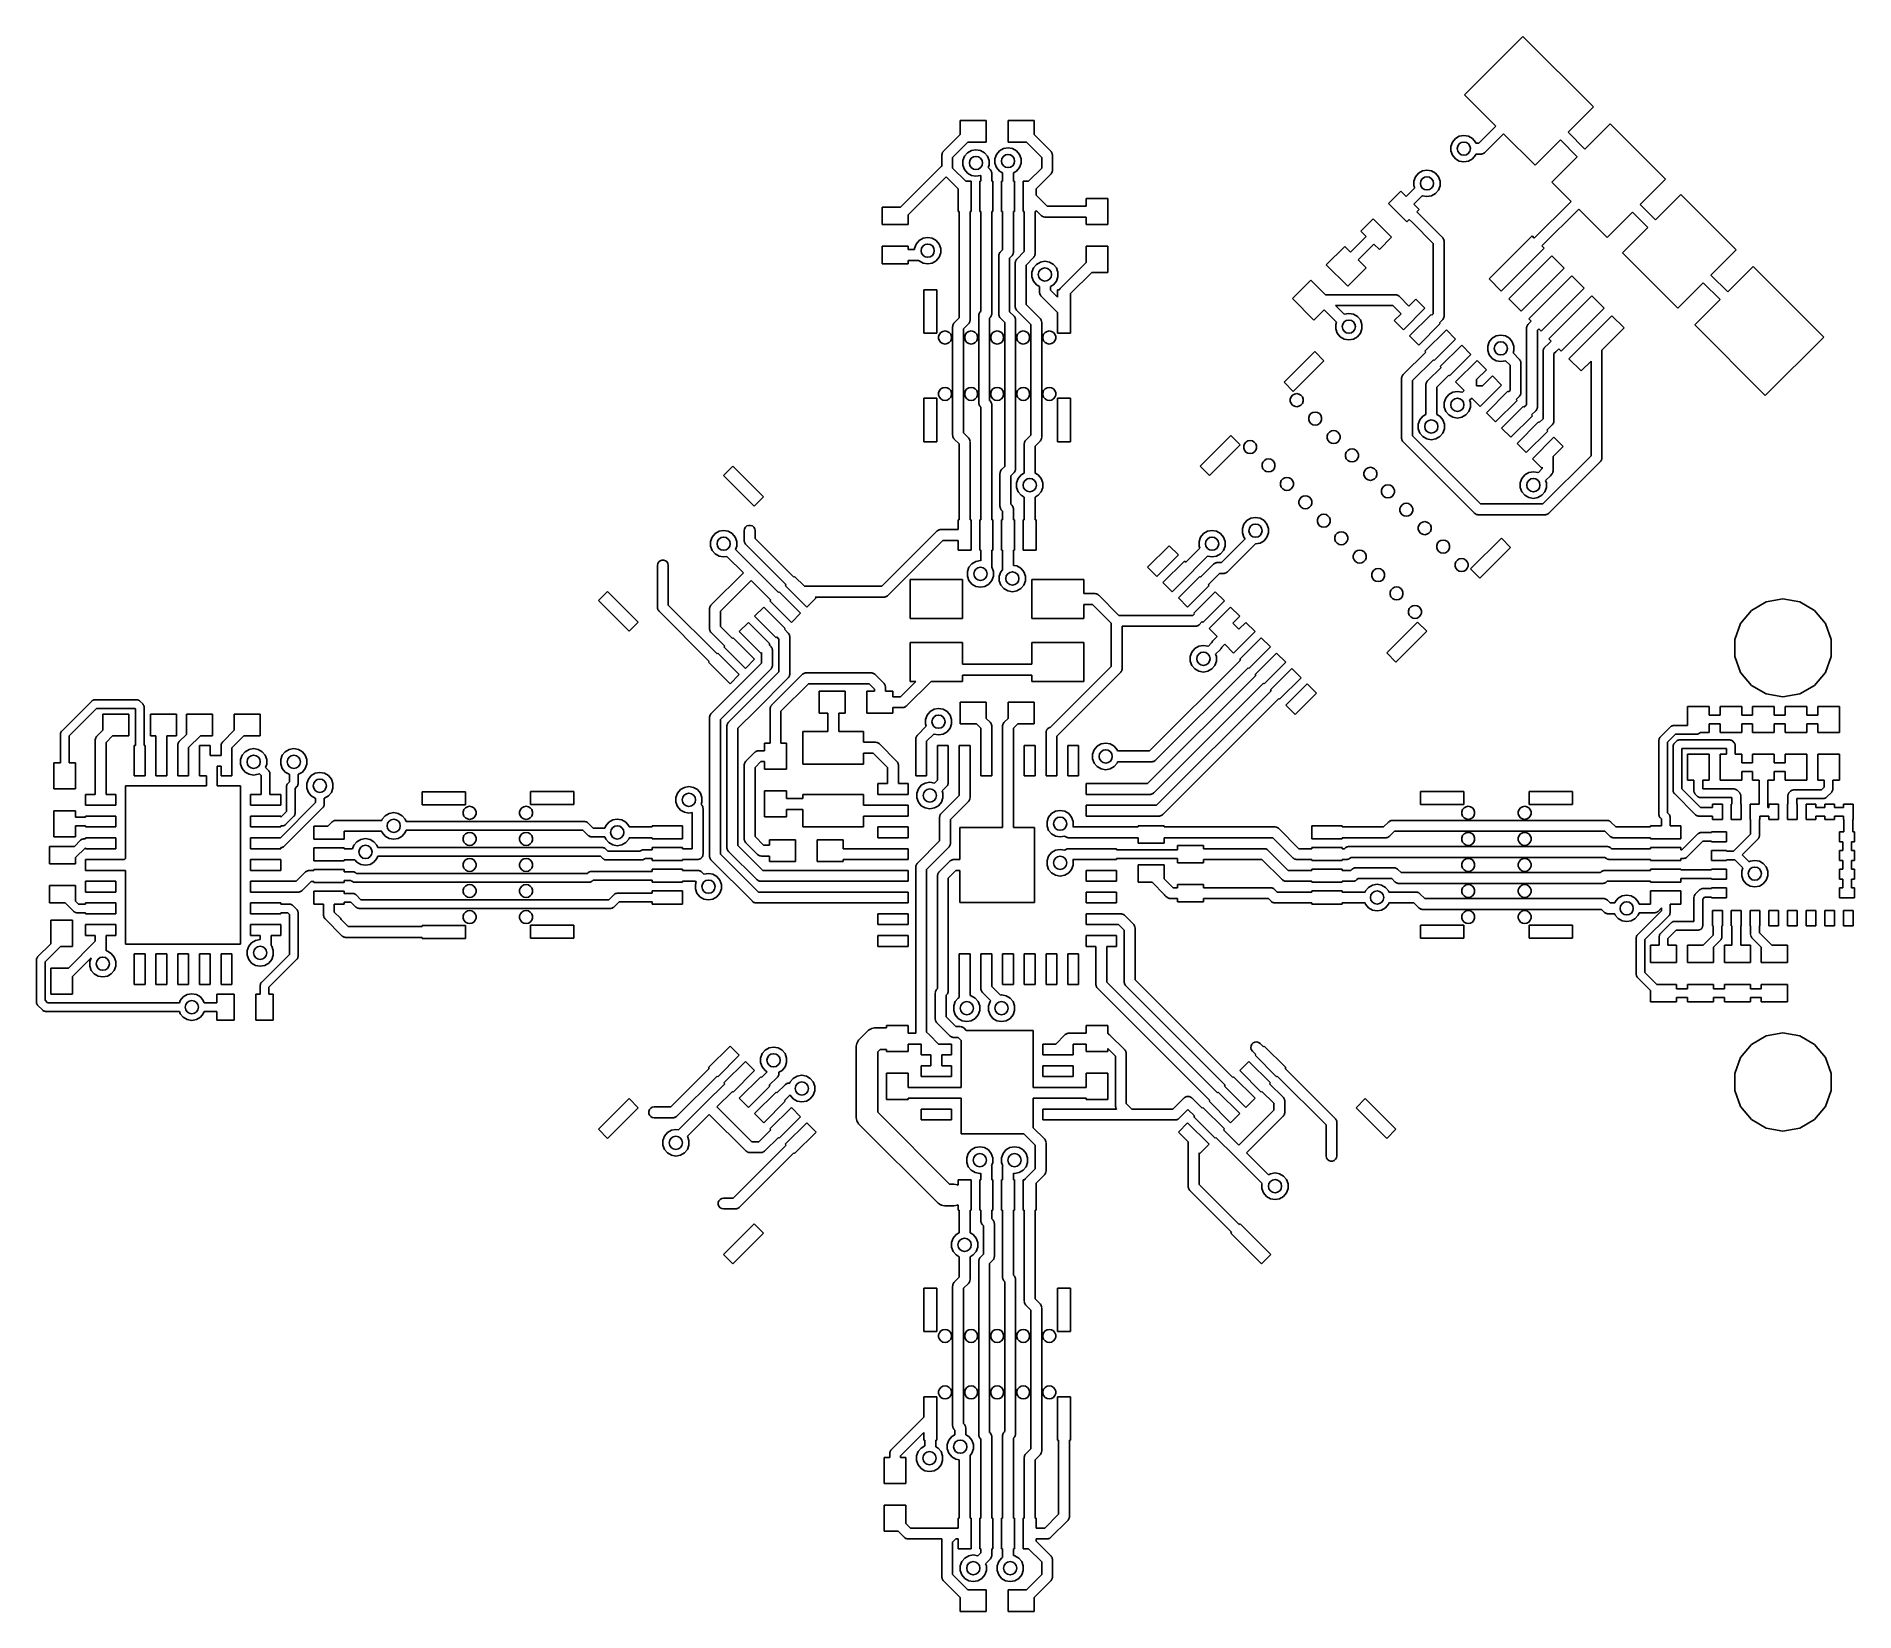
# Model space of a CAD drawing. Extents: x 77.9 to 119.8, y -117.2 to -80.9.
import ezdxf

# ---------------------------------------------------------------- set-up
doc = ezdxf.new("R2010")
doc.units = 0
doc.header["$MEASUREMENT"] = 0
doc.layers.add('BLACK', color=7, linetype='CONTINUOUS')

msp = doc.modelspace()

# ---------------------------------------------------------------- linework, layer by layer
at = {"layer": 'Black'}
for p, q in [((110.763, -82.2569), (112.107, -80.9134)), ((112.107, -80.9134), (113.733, -82.5398)), ((111.488, -82.9817), (110.763, -82.2569)), ((99.15, -83.1732), (99.15, -82.85)), ((99.15, -82.85), (99.75, -82.85)), ((99.75, -82.85), (99.75, -83.35)), ((100.25, -83.35), (100.25, -82.85)), ((100.25, -82.85), (100.85, -82.85)), ((100.85, -82.85), (100.85, -83.1732)), ((113.733, -82.5398), (113.15, -83.1231)), ((98.7616, -83.5616), (99.15, -83.1732)), ((100.85, -83.1732), (101.238, -83.5616)), ((110.485, -83.347), (110.553, -83.2656)), ((110.553, -83.2656), (110.645, -83.2125)), ((110.645, -83.2125), (110.75, -83.194)), ((110.75, -83.194), (110.855, -83.2125)), ((110.855, -83.2125), (110.947, -83.2656)), ((110.947, -83.2656), (111.015, -83.347)), ((111.095, -83.375), (111.488, -82.9817)), ((111.665, -83.1585), (111.235, -83.5884)), ((112.39, -83.8833), (111.665, -83.1585)), ((112.973, -83.2999), (112.39, -83.8833)), ((113.362, -83.6888), (112.973, -83.2999)), ((113.15, -83.1231), (113.539, -83.512)), ((113.539, -83.512), (114.122, -82.9287)), ((114.122, -82.9287), (115.395, -84.2015)), ((98.725, -83.65), (98.726, -83.6446)), ((98.725, -83.9012), (98.725, -83.65)), ((98.7255, -83.6391), (98.7297, -83.6233)), ((98.726, -83.6446), (98.7255, -83.6391)), ((98.7297, -83.6233), (98.7325, -83.6072)), ((98.7325, -83.6072), (98.7353, -83.6025)), ((98.7353, -83.6025), (98.7367, -83.5972)), ((98.7367, -83.5972), (98.7461, -83.5838)), ((98.7461, -83.5838), (98.7542, -83.5697)), ((98.7542, -83.5697), (98.7585, -83.5661)), ((98.7585, -83.5661), (98.7616, -83.5616)), ((99.3268, -83.35), (98.975, -83.7018)), ((98.975, -83.7018), (98.975, -83.9482)), ((99.2105, -83.7767), (99.2468, -83.6768)), ((99.2468, -83.6768), (99.3151, -83.5954)), ((99.3151, -83.5954), (99.4071, -83.5423)), ((99.75, -83.35), (99.3268, -83.35)), ((99.4071, -83.5423), (99.5118, -83.5238)), ((99.5118, -83.5238), (99.6164, -83.5423)), ((99.6164, -83.5423), (99.7084, -83.5954)), ((99.7084, -83.5954), (99.7767, -83.6768)), ((99.7767, -83.6768), (99.8131, -83.7767)), ((99.9487, -83.7317), (99.985, -83.6318)), ((99.9487, -83.8379), (99.9487, -83.7317)), ((99.985, -83.6318), (100.053, -83.5504)), ((100.053, -83.5504), (100.145, -83.4973)), ((100.145, -83.4973), (100.25, -83.4788)), ((100.673, -83.35), (100.25, -83.35)), ((100.25, -83.4788), (100.355, -83.4973)), ((100.355, -83.4973), (100.447, -83.5504)), ((100.447, -83.5504), (100.515, -83.6318)), ((100.515, -83.6318), (100.551, -83.7317)), ((100.551, -83.7317), (100.551, -83.8379)), ((101.025, -83.7018), (100.673, -83.35)), ((101.025, -83.9482), (101.025, -83.7018)), ((101.238, -83.5616), (101.242, -83.5661)), ((101.242, -83.5661), (101.246, -83.5697)), ((101.246, -83.5697), (101.254, -83.5838)), ((101.254, -83.5838), (101.263, -83.5972)), ((101.263, -83.5972), (101.265, -83.6025)), ((101.265, -83.6025), (101.267, -83.6072)), ((101.267, -83.6072), (101.27, -83.6233)), ((101.27, -83.6233), (101.275, -83.6391)), ((101.275, -83.6391), (101.274, -83.6446)), ((101.274, -83.6446), (101.275, -83.65)), ((101.275, -83.65), (101.275, -84)), ((110.449, -83.4469), (110.485, -83.347)), ((110.449, -83.5531), (110.449, -83.4469)), ((110.485, -83.653), (110.449, -83.5531)), ((110.553, -83.7344), (110.485, -83.653)), ((110.645, -83.7875), (110.553, -83.7344)), ((110.947, -83.7344), (110.855, -83.7875)), ((111.015, -83.653), (110.947, -83.7344)), ((111.015, -83.347), (111.025, -83.375)), ((111.025, -83.625), (111.015, -83.653)), ((111.025, -83.375), (111.095, -83.375)), ((111.147, -83.625), (111.025, -83.625)), ((111.152, -83.624), (111.147, -83.625)), ((111.158, -83.6245), (111.152, -83.624)), ((111.173, -83.6203), (111.158, -83.6245)), ((111.189, -83.6175), (111.173, -83.6203)), ((111.194, -83.6147), (111.189, -83.6175)), ((111.2, -83.6133), (111.194, -83.6147)), ((111.213, -83.6039), (111.2, -83.6133)), ((111.227, -83.5958), (111.213, -83.6039)), ((111.231, -83.5915), (111.227, -83.5958)), ((111.235, -83.5884), (111.231, -83.5915)), ((112.779, -84.2722), (113.362, -83.6888)), ((97.7732, -84.85), (98.7116, -83.9116)), ((98.825, -84.1518), (97.95, -85.0268)), ((98.7116, -83.9116), (98.7161, -83.9085)), ((98.7161, -83.9085), (98.7197, -83.9042)), ((98.7197, -83.9042), (98.725, -83.9012)), ((99.1, -84.4268), (98.825, -84.1518)), ((98.975, -83.9482), (99.2768, -84.25)), ((99.2105, -83.8829), (99.2105, -83.7767)), ((99.2468, -83.9828), (99.2105, -83.8829)), ((99.3151, -84.0642), (99.2468, -83.9828)), ((99.4071, -84.1173), (99.3151, -84.0642)), ((99.5118, -84.1358), (99.4071, -84.1173)), ((99.6164, -84.1173), (99.5118, -84.1358)), ((99.6203, -84.1151), (99.6164, -84.1173)), ((99.625, -84.1198), (99.6203, -84.1151)), ((99.625, -84.25), (99.625, -84.1198)), ((99.8131, -83.8829), (99.794, -83.9353)), ((99.794, -83.9353), (99.8384, -83.9797)), ((99.8131, -83.7767), (99.8131, -83.8829)), ((99.8384, -83.9797), (99.8415, -83.9842)), ((99.8415, -83.9842), (99.8458, -83.9877)), ((99.8458, -83.9877), (99.8539, -84.0018)), ((99.8539, -84.0018), (99.8633, -84.0152)), ((99.8633, -84.0152), (99.8647, -84.0205)), ((99.8647, -84.0205), (99.8675, -84.0253)), ((99.8675, -84.0253), (99.8703, -84.0414)), ((99.8703, -84.0414), (99.8745, -84.0571)), ((99.8745, -84.0571), (99.874, -84.0626)), ((99.874, -84.0626), (99.875, -84.068)), ((99.875, -84.068), (99.875, -84.25)), ((99.985, -83.9378), (99.9487, -83.8379)), ((100.053, -84.0192), (99.985, -83.9378)), ((100.125, -84.0606), (100.053, -84.0192)), ((100.125, -84.25), (100.125, -84.0606)), ((100.447, -84.0192), (100.375, -84.0606)), ((100.375, -84.0606), (100.375, -84.25)), ((100.515, -83.9378), (100.447, -84.0192)), ((100.551, -83.8379), (100.515, -83.9378)), ((100.723, -84.25), (101.025, -83.9482)), ((101.238, -84.0884), (100.9, -84.4268)), ((101.242, -84.0839), (101.238, -84.0884)), ((101.246, -84.0803), (101.242, -84.0839)), ((101.254, -84.0662), (101.246, -84.0803)), ((101.263, -84.0528), (101.254, -84.0662)), ((101.265, -84.0475), (101.263, -84.0528)), ((101.267, -84.0428), (101.265, -84.0475)), ((101.27, -84.0267), (101.267, -84.0428)), ((101.275, -84.0109), (101.27, -84.0267)), ((101.275, -84), (101.274, -84.0054)), ((101.274, -84.0054), (101.275, -84.0109)), ((109.599, -84.2469), (109.635, -84.147)), ((109.635, -84.147), (109.703, -84.0656)), ((109.703, -84.0656), (109.795, -84.0125)), ((109.795, -84.0125), (109.9, -83.994)), ((109.9, -83.994), (110.005, -84.0125)), ((110.005, -84.0125), (110.097, -84.0656)), ((110.097, -84.0656), (110.165, -84.147)), ((110.165, -84.147), (110.201, -84.2469)), ((110.75, -83.806), (110.645, -83.7875)), ((110.855, -83.7875), (110.75, -83.806)), ((99.1, -84.95), (99.1, -84.4268)), ((99.2768, -84.25), (99.4, -84.25)), ((99.4, -84.25), (99.4, -84.95)), ((99.6, -84.95), (99.6, -84.25)), ((99.6, -84.25), (99.625, -84.25)), ((99.875, -84.25), (99.9, -84.25)), ((99.9, -84.25), (99.9, -84.95)), ((100.1, -84.95), (100.1, -84.25)), ((100.1, -84.25), (100.125, -84.25)), ((100.375, -84.25), (100.4, -84.25)), ((100.4, -84.25), (100.4, -84.95)), ((100.6, -84.95), (100.6, -84.25)), ((100.6, -84.25), (100.723, -84.25)), ((100.9, -84.4268), (100.9, -84.5732)), ((100.9, -84.5732), (101.152, -84.825)), ((109.015, -84.7611), (109.297, -84.4782)), ((109.297, -84.4782), (109.421, -84.602)), ((109.421, -84.602), (109.618, -84.4055)), ((109.791, -84.5853), (109.598, -84.7788)), ((109.599, -84.3531), (109.599, -84.2469)), ((109.618, -84.4055), (109.599, -84.3531)), ((109.795, -84.5875), (109.791, -84.5853)), ((109.9, -84.606), (109.795, -84.5875)), ((110.005, -84.5875), (109.9, -84.606)), ((110.097, -84.5344), (110.005, -84.5875)), ((110.165, -84.453), (110.097, -84.5344)), ((110.201, -84.3531), (110.165, -84.453)), ((110.201, -84.2469), (110.201, -84.3531)), ((113.221, -84.7141), (112.779, -84.2722)), ((115.395, -84.2015), (114.812, -84.7848)), ((115.165, -85.1384), (115.749, -84.555)), ((115.749, -84.555), (117.021, -85.8278)), ((97.35, -85.25), (97.35, -84.85)), ((97.35, -84.85), (97.7732, -84.85)), ((99.125, -84.95), (99.1, -84.95)), ((99.125, -87.3982), (99.125, -84.95)), ((99.4, -84.95), (99.375, -84.95)), ((99.375, -84.95), (99.375, -87.45)), ((99.625, -84.95), (99.6, -84.95)), ((99.625, -87.2482), (99.625, -84.95)), ((99.9, -84.95), (99.875, -84.95)), ((99.875, -84.95), (99.875, -87.3)), ((100.125, -84.95), (100.1, -84.95)), ((100.125, -85.8323), (100.125, -84.95)), ((100.4, -84.95), (100.375, -84.95)), ((100.375, -84.95), (100.375, -85.8841)), ((100.625, -84.95), (100.6, -84.95)), ((100.625, -85.8697), (100.625, -84.95)), ((100.9, -84.95), (100.875, -84.95)), ((100.875, -84.95), (100.875, -85.9215)), ((101.012, -85.0384), (100.9, -84.9268)), ((100.9, -84.9268), (100.9, -84.95)), ((101.152, -84.825), (102.05, -84.825)), ((102.05, -84.825), (102.05, -84.65)), ((102.05, -84.65), (102.55, -84.65)), ((102.55, -84.65), (102.55, -85.25)), ((109.439, -85.1854), (109.015, -84.7611)), ((109.598, -84.7788), (109.722, -84.9025)), ((109.722, -84.9025), (109.669, -84.9555)), ((109.669, -84.9555), (109.739, -85.0263)), ((112.372, -85.5627), (113.221, -84.7141)), ((113.397, -84.8909), (112.549, -85.7394)), ((114.051, -85.545), (113.397, -84.8909)), ((114.635, -84.9616), (114.051, -85.545)), ((114.988, -85.3152), (114.635, -84.9616)), ((114.812, -84.7848), (115.165, -85.1384)), ((97.95, -85.25), (97.35, -85.25)), ((97.95, -85.0268), (97.95, -85.25)), ((101.016, -85.0415), (101.012, -85.0384)), ((101.02, -85.0458), (101.016, -85.0415)), ((101.034, -85.0539), (101.02, -85.0458)), ((101.047, -85.0633), (101.034, -85.0539)), ((101.052, -85.0647), (101.047, -85.0633)), ((101.057, -85.0675), (101.052, -85.0647)), ((101.073, -85.0703), (101.057, -85.0675)), ((101.089, -85.0745), (101.073, -85.0703)), ((101.095, -85.074), (101.089, -85.0745)), ((101.1, -85.075), (101.095, -85.074)), ((102.05, -85.075), (101.1, -85.075)), ((102.05, -85.25), (102.05, -85.075)), ((102.55, -85.25), (102.05, -85.25)), ((108.378, -85.3975), (108.661, -85.1146)), ((108.502, -85.5212), (108.378, -85.3975)), ((108.661, -85.1146), (109.085, -85.5389)), ((109.492, -85.1323), (109.439, -85.1854)), ((109.563, -85.203), (109.492, -85.1323)), ((110.046, -85.6861), (109.563, -85.203)), ((109.739, -85.0263), (110.259, -85.5459)), ((114.405, -85.8985), (114.988, -85.3152)), ((97.35, -86.15), (97.35, -85.75)), ((97.35, -85.75), (97.95, -85.75)), ((97.95, -85.75), (97.95, -85.825)), ((97.95, -85.825), (98.0987, -85.825)), ((98.0987, -85.7969), (98.135, -85.697)), ((98.0987, -85.825), (98.0987, -85.7969)), ((98.135, -85.697), (98.2033, -85.6156)), ((98.2033, -85.6156), (98.2954, -85.5625)), ((98.2954, -85.5625), (98.4, -85.544)), ((98.4, -85.544), (98.5046, -85.5625)), ((98.5046, -85.5625), (98.5967, -85.6156)), ((98.5967, -85.6156), (98.665, -85.697)), ((98.665, -85.697), (98.7013, -85.7969)), ((98.7013, -85.7969), (98.7013, -85.9031)), ((100.072, -85.8855), (100.125, -85.8323)), ((102.05, -86.1232), (102.05, -85.75)), ((102.05, -85.75), (102.55, -85.75)), ((102.55, -85.75), (102.55, -86.35)), ((107.579, -86.1757), (108.004, -85.7515)), ((108.004, -85.7515), (108.138, -85.8856)), ((108.138, -85.8856), (108.502, -85.5212)), ((108.679, -85.698), (108.314, -86.0623)), ((108.803, -85.8218), (108.679, -85.698)), ((109.085, -85.5389), (108.803, -85.8218)), ((110.046, -87.3026), (110.046, -85.6861)), ((110.259, -85.5459), (110.262, -85.5504)), ((110.262, -85.5504), (110.266, -85.554)), ((110.266, -85.554), (110.275, -85.5681)), ((110.275, -85.5681), (110.284, -85.5815)), ((110.284, -85.5815), (110.285, -85.5868)), ((110.285, -85.5868), (110.288, -85.5916)), ((110.288, -85.5916), (110.291, -85.6076)), ((110.291, -85.6076), (110.295, -85.6234)), ((110.295, -85.6234), (110.295, -85.6289)), ((110.295, -85.6289), (110.296, -85.6343)), ((110.296, -85.6343), (110.296, -87.3544)), ((111.329, -86.4996), (112.319, -85.5096)), ((112.602, -85.7925), (111.612, -86.7824)), ((112.319, -85.5096), (112.372, -85.5627)), ((112.549, -85.7394), (112.602, -85.7925)), ((117.021, -85.8278), (116.438, -86.4112)), ((97.95, -86.15), (97.35, -86.15)), ((98.1955, -86.075), (97.95, -86.075)), ((97.95, -86.075), (97.95, -86.15)), ((98.2033, -86.0844), (98.1955, -86.075)), ((98.2954, -86.1375), (98.2033, -86.0844)), ((98.4, -86.156), (98.2954, -86.1375)), ((98.5046, -86.1375), (98.4, -86.156)), ((98.5967, -86.0844), (98.5046, -86.1375)), ((98.665, -86.003), (98.5967, -86.0844)), ((98.7013, -85.9031), (98.665, -86.003)), ((100.035, -85.9739), (100.036, -85.9685)), ((100.035, -87.3102), (100.035, -85.9739)), ((100.036, -85.963), (100.04, -85.9472)), ((100.036, -85.9685), (100.036, -85.963)), ((100.04, -85.9472), (100.043, -85.9311)), ((100.043, -85.9311), (100.045, -85.9264)), ((100.045, -85.9264), (100.047, -85.9211)), ((100.047, -85.9211), (100.056, -85.9077)), ((100.056, -85.9077), (100.064, -85.8935)), ((100.064, -85.8935), (100.069, -85.89)), ((100.069, -85.89), (100.072, -85.8855)), ((100.338, -85.9725), (100.285, -86.0257)), ((100.285, -86.0257), (100.285, -87.2584)), ((100.342, -85.968), (100.338, -85.9725)), ((100.346, -85.9644), (100.342, -85.968)), ((100.354, -85.9503), (100.346, -85.9644)), ((100.363, -85.9369), (100.354, -85.9503)), ((100.365, -85.9316), (100.363, -85.9369)), ((100.367, -85.9268), (100.365, -85.9316)), ((100.37, -85.9107), (100.367, -85.9268)), ((100.375, -85.895), (100.37, -85.9107)), ((100.375, -85.8841), (100.374, -85.8895)), ((100.374, -85.8895), (100.375, -85.895)), ((100.415, -86.1313), (100.416, -86.1259)), ((100.415, -87.1402), (100.415, -86.1313)), ((100.416, -86.1204), (100.42, -86.1046)), ((100.416, -86.1259), (100.416, -86.1204)), ((100.42, -86.1046), (100.423, -86.0885)), ((100.423, -86.0885), (100.425, -86.0838)), ((100.425, -86.0838), (100.427, -86.0785)), ((100.427, -86.0785), (100.436, -86.0651)), ((100.436, -86.0651), (100.444, -86.0509)), ((100.444, -86.0509), (100.449, -86.0474)), ((100.449, -86.0474), (100.452, -86.0429)), ((100.452, -86.0429), (100.625, -85.8697)), ((100.838, -86.0099), (100.665, -86.1831)), ((100.665, -86.1831), (100.665, -87.0884)), ((100.799, -86.3469), (100.835, -86.247)), ((100.835, -86.247), (100.903, -86.1656)), ((100.842, -86.0054), (100.838, -86.0099)), ((100.846, -86.0018), (100.842, -86.0054)), ((100.854, -85.9877), (100.846, -86.0018)), ((100.863, -85.9743), (100.854, -85.9877)), ((100.865, -85.969), (100.863, -85.9743)), ((100.867, -85.9642), (100.865, -85.969)), ((100.87, -85.9482), (100.867, -85.9642)), ((100.875, -85.9324), (100.87, -85.9482)), ((100.875, -85.9215), (100.874, -85.9269)), ((100.874, -85.9269), (100.875, -85.9324)), ((100.903, -86.1656), (100.995, -86.1125)), ((100.995, -86.1125), (101.1, -86.094)), ((101.1, -86.094), (101.205, -86.1125)), ((101.205, -86.1125), (101.297, -86.1656)), ((101.297, -86.1656), (101.365, -86.247)), ((101.365, -86.247), (101.401, -86.3469)), ((101.452, -86.7216), (102.05, -86.1232)), ((108.074, -86.6707), (107.579, -86.1757)), ((108.499, -86.2464), (108.074, -86.6707)), ((108.314, -86.0623), (108.499, -86.2464)), ((111.789, -86.9592), (112.779, -85.9692)), ((113.062, -86.2521), (112.072, -87.242)), ((112.779, -85.9692), (113.062, -86.2521)), ((115.678, -87.1713), (114.405, -85.8985)), ((116.827, -86.8001), (117.41, -86.2167)), ((117.41, -86.2167), (119.037, -87.8431)), ((100.799, -86.4531), (100.799, -86.3469)), ((100.835, -86.553), (100.799, -86.4531)), ((100.903, -86.6344), (100.835, -86.553)), ((100.975, -86.6758), (100.903, -86.6344)), ((100.975, -86.81), (100.975, -86.6758)), ((101.297, -86.6344), (101.225, -86.6758)), ((101.225, -86.6758), (101.225, -86.7582)), ((101.365, -86.553), (101.297, -86.6344)), ((101.401, -86.4531), (101.365, -86.553)), ((101.401, -86.3469), (101.401, -86.4531)), ((102.177, -86.35), (101.69, -86.8368)), ((102.55, -86.35), (102.177, -86.35)), ((106.801, -86.9536), (107.226, -86.5293)), ((107.226, -86.5293), (107.56, -86.8639)), ((111.612, -86.7824), (111.329, -86.4996)), ((112.248, -87.4188), (113.238, -86.4289)), ((113.238, -86.4289), (113.521, -86.7117)), ((116.261, -86.588), (115.678, -87.1713)), ((116.65, -86.9769), (116.261, -86.588)), ((116.438, -86.4112), (116.827, -86.8001)), ((98.31, -87.75), (98.31, -86.75)), ((98.31, -86.75), (98.61, -86.75)), ((98.61, -86.75), (98.61, -87.75)), ((100.665, -87.0884), (100.988, -87.4116)), ((100.976, -86.8154), (100.975, -86.81)), ((100.975, -86.8209), (100.976, -86.8154)), ((100.98, -86.8367), (100.975, -86.8209)), ((100.983, -86.8528), (100.98, -86.8367)), ((100.985, -86.8575), (100.983, -86.8528)), ((100.987, -86.8628), (100.985, -86.8575)), ((100.996, -86.8762), (100.987, -86.8628)), ((101.004, -86.8903), (100.996, -86.8762)), ((101.008, -86.8939), (101.004, -86.8903)), ((101.012, -86.8984), (101.008, -86.8939)), ((101.39, -87.2768), (101.012, -86.8984)), ((101.225, -86.7582), (101.39, -86.9232)), ((101.39, -86.9232), (101.39, -86.75)), ((101.39, -86.75), (101.432, -86.75)), ((101.432, -86.75), (101.436, -86.7438)), ((101.436, -86.7438), (101.444, -86.7297)), ((101.444, -86.7297), (101.448, -86.7261)), ((101.448, -86.7261), (101.452, -86.7216)), ((101.69, -86.8368), (101.69, -87.75)), ((107.296, -87.4485), (106.801, -86.9536)), ((107.56, -86.8639), (109.169, -86.8639)), ((109.169, -86.8639), (109.174, -86.8649)), ((109.174, -86.8649), (109.18, -86.8644)), ((109.18, -86.8644), (109.195, -86.8686)), ((109.195, -86.8686), (109.212, -86.8714)), ((109.212, -86.8714), (109.216, -86.8742)), ((109.216, -86.8742), (109.222, -86.8756)), ((109.222, -86.8756), (109.235, -86.885)), ((109.235, -86.885), (109.249, -86.8932)), ((109.249, -86.8932), (109.253, -86.8974)), ((109.253, -86.8974), (109.257, -86.9005)), ((109.257, -86.9005), (109.481, -87.1246)), ((109.481, -87.1246), (109.64, -86.9655)), ((109.64, -86.9655), (109.853, -87.1776)), ((112.072, -87.242), (111.789, -86.9592)), ((113.521, -86.7117), (112.531, -87.7017)), ((112.708, -87.8784), (113.698, -86.8885)), ((113.698, -86.8885), (113.981, -87.1713)), ((116.067, -87.5602), (116.65, -86.9769)), ((98.9961, -87.5338), (99.0042, -87.5197)), ((99.0042, -87.5197), (99.0085, -87.5161)), ((99.0085, -87.5161), (99.0116, -87.5116)), ((99.0116, -87.5116), (99.125, -87.3982)), ((99.3539, -87.5162), (99.3458, -87.5303)), ((99.3633, -87.5028), (99.3539, -87.5162)), ((99.3647, -87.4975), (99.3633, -87.5028)), ((99.3675, -87.4928), (99.3647, -87.4975)), ((99.3703, -87.4767), (99.3675, -87.4928)), ((99.3745, -87.4609), (99.3703, -87.4767)), ((99.375, -87.45), (99.374, -87.4554)), ((99.374, -87.4554), (99.3745, -87.4609)), ((99.575, -87.35), (99.576, -87.3446)), ((99.575, -89.35), (99.575, -87.35)), ((99.5755, -87.3391), (99.5797, -87.3233)), ((99.576, -87.3446), (99.5755, -87.3391)), ((99.5797, -87.3233), (99.5825, -87.3072)), ((99.5825, -87.3072), (99.5853, -87.3025)), ((99.5853, -87.3025), (99.5867, -87.2972)), ((99.5867, -87.2972), (99.5961, -87.2838)), ((99.5961, -87.2838), (99.6042, -87.2697)), ((99.6042, -87.2697), (99.6085, -87.2661)), ((99.6085, -87.2661), (99.6116, -87.2616)), ((99.6116, -87.2616), (99.625, -87.2482)), ((99.8384, -87.3884), (99.825, -87.4018)), ((99.825, -87.4018), (99.825, -89.2982)), ((99.8415, -87.3839), (99.8384, -87.3884)), ((99.8458, -87.3803), (99.8415, -87.3839)), ((99.8539, -87.3662), (99.8458, -87.3803)), ((99.8633, -87.3528), (99.8539, -87.3662)), ((99.8647, -87.3475), (99.8633, -87.3528)), ((99.8675, -87.3428), (99.8647, -87.3475)), ((99.8703, -87.3267), (99.8675, -87.3428)), ((99.8745, -87.3109), (99.8703, -87.3267)), ((99.875, -87.3), (99.874, -87.3054)), ((99.874, -87.3054), (99.8745, -87.3109)), ((100.036, -87.3156), (100.035, -87.3102)), ((100.036, -87.3211), (100.036, -87.3156)), ((100.04, -87.3369), (100.036, -87.3211)), ((100.043, -87.3529), (100.04, -87.3369)), ((100.045, -87.3577), (100.043, -87.3529)), ((100.047, -87.363), (100.045, -87.3577)), ((100.056, -87.3764), (100.047, -87.363)), ((100.064, -87.3905), (100.056, -87.3764)), ((100.069, -87.3941), (100.064, -87.3905)), ((100.072, -87.3986), (100.069, -87.3941)), ((100.175, -87.5018), (100.072, -87.3986)), ((100.175, -90.8197), (100.175, -87.5018)), ((100.285, -87.2584), (100.388, -87.3616)), ((100.388, -87.3616), (100.392, -87.3661)), ((100.392, -87.3661), (100.396, -87.3697)), ((100.396, -87.3697), (100.404, -87.3838)), ((100.404, -87.3838), (100.413, -87.3972)), ((100.413, -87.3972), (100.415, -87.4025)), ((100.416, -87.1456), (100.415, -87.1402)), ((100.415, -87.4025), (100.417, -87.4072)), ((100.416, -87.1511), (100.416, -87.1456)), ((100.42, -87.1669), (100.416, -87.1511)), ((100.417, -87.4072), (100.42, -87.4233)), ((100.423, -87.183), (100.42, -87.1669)), ((100.42, -87.4233), (100.425, -87.4391)), ((100.425, -87.1877), (100.423, -87.183)), ((100.425, -87.4391), (100.424, -87.4446)), ((100.424, -87.4446), (100.425, -87.45)), ((100.427, -87.193), (100.425, -87.1877)), ((100.425, -87.45), (100.425, -90.8715)), ((100.436, -87.2064), (100.427, -87.193)), ((100.444, -87.2205), (100.436, -87.2064)), ((100.449, -87.2241), (100.444, -87.2205)), ((100.452, -87.2286), (100.449, -87.2241)), ((100.775, -87.5518), (100.452, -87.2286)), ((100.988, -87.4116), (100.992, -87.4161)), ((100.992, -87.4161), (100.996, -87.4197)), ((100.996, -87.4197), (101.004, -87.4338)), ((101.004, -87.4338), (101.013, -87.4472)), ((101.013, -87.4472), (101.015, -87.4525)), ((101.015, -87.4525), (101.017, -87.4572)), ((101.017, -87.4572), (101.02, -87.4733)), ((101.02, -87.4733), (101.025, -87.4891)), ((101.025, -87.4891), (101.024, -87.4946)), ((101.024, -87.4946), (101.025, -87.5)), ((101.025, -87.5), (101.025, -90.15)), ((101.39, -87.75), (101.39, -87.2768)), ((107.534, -87.2109), (107.296, -87.4485)), ((107.818, -87.4945), (107.534, -87.2109)), ((109.117, -87.1139), (107.791, -87.1139)), ((107.791, -87.1139), (107.991, -87.3147)), ((107.799, -87.5469), (107.818, -87.4945)), ((107.991, -87.3147), (107.995, -87.3125)), ((107.995, -87.3125), (108.1, -87.294)), ((108.1, -87.294), (108.205, -87.3125)), ((108.205, -87.3125), (108.297, -87.3656)), ((108.297, -87.3656), (108.365, -87.447)), ((108.365, -87.447), (108.401, -87.5469)), ((109.305, -87.3014), (109.117, -87.1139)), ((109.145, -87.4605), (109.305, -87.3014)), ((109.358, -87.6726), (109.145, -87.4605)), ((109.853, -87.1776), (109.358, -87.6726)), ((109.499, -87.814), (109.994, -87.3191)), ((109.994, -87.3191), (110.012, -87.3367)), ((110.012, -87.3367), (110.046, -87.3026)), ((110.259, -87.4428), (110.188, -87.5135)), ((110.188, -87.5135), (110.206, -87.5312)), ((110.262, -87.4383), (110.259, -87.4428)), ((110.266, -87.4348), (110.262, -87.4383)), ((110.275, -87.4206), (110.266, -87.4348)), ((110.284, -87.4072), (110.275, -87.4206)), ((110.285, -87.4019), (110.284, -87.4072)), ((110.288, -87.3972), (110.285, -87.4019)), ((110.291, -87.3811), (110.288, -87.3972)), ((110.295, -87.3653), (110.291, -87.3811)), ((110.296, -87.3544), (110.295, -87.3598)), ((110.295, -87.3598), (110.295, -87.3653)), ((112.231, -87.5425), (112.301, -87.4718)), ((112.301, -87.4718), (112.248, -87.4188)), ((113.981, -87.1713), (112.991, -88.1613)), ((113.168, -88.338), (114.158, -87.3481)), ((114.158, -87.3481), (114.44, -87.6309)), ((98.61, -87.75), (98.31, -87.75)), ((98.6517, -87.8239), (98.6696, -87.7747)), ((98.6517, -87.8761), (98.6517, -87.8239)), ((98.6696, -87.9253), (98.6517, -87.8761)), ((98.6696, -87.7747), (98.7032, -87.7347)), ((98.7032, -87.9653), (98.6696, -87.9253)), ((98.7032, -87.7347), (98.7485, -87.7085)), ((98.7485, -87.7085), (98.8, -87.6994)), ((98.8, -87.6994), (98.8515, -87.7085)), ((98.8515, -87.7085), (98.8968, -87.7347)), ((98.8968, -87.7347), (98.9304, -87.7747)), ((98.9304, -87.9253), (98.8968, -87.9653)), ((98.9304, -87.7747), (98.9483, -87.8239)), ((98.9483, -87.8761), (98.9304, -87.9253)), ((98.9483, -87.8239), (98.9483, -87.8761)), ((98.975, -87.6), (98.976, -87.5946)), ((98.975, -90.1), (98.975, -87.6)), ((98.9755, -87.5891), (98.9797, -87.5733)), ((98.976, -87.5946), (98.9755, -87.5891)), ((98.9797, -87.5733), (98.9825, -87.5572)), ((98.9825, -87.5572), (98.9853, -87.5525)), ((98.9853, -87.5525), (98.9867, -87.5472)), ((98.9867, -87.5472), (98.9961, -87.5338)), ((99.3384, -87.5384), (99.225, -87.6518)), ((99.225, -87.6518), (99.225, -90.0482)), ((99.2517, -87.8239), (99.2696, -87.7747)), ((99.2517, -87.8761), (99.2517, -87.8239)), ((99.2696, -87.9253), (99.2517, -87.8761)), ((99.2696, -87.7747), (99.3032, -87.7347)), ((99.3032, -87.9653), (99.2696, -87.9253)), ((99.3032, -87.7347), (99.3485, -87.7085)), ((99.3415, -87.5339), (99.3384, -87.5384)), ((99.3458, -87.5303), (99.3415, -87.5339)), ((99.3485, -87.7085), (99.4, -87.6994)), ((99.4, -87.6994), (99.4515, -87.7085)), ((99.4515, -87.7085), (99.4968, -87.7347)), ((99.4968, -87.7347), (99.5304, -87.7747)), ((99.5304, -87.9253), (99.4968, -87.9653)), ((99.5304, -87.7747), (99.5483, -87.8239)), ((99.5483, -87.8761), (99.5304, -87.9253)), ((99.5483, -87.8239), (99.5483, -87.8761)), ((99.8517, -87.8239), (99.8696, -87.7747)), ((99.8517, -87.8761), (99.8517, -87.8239)), ((99.8696, -87.9253), (99.8517, -87.8761)), ((99.8696, -87.7747), (99.9032, -87.7347)), ((99.9032, -87.9653), (99.8696, -87.9253)), ((99.9032, -87.7347), (99.9485, -87.7085)), ((99.9485, -87.7085), (100, -87.6994)), ((100, -87.6994), (100.051, -87.7085)), ((100.051, -87.7085), (100.097, -87.7347)), ((100.097, -87.7347), (100.13, -87.7747)), ((100.13, -87.9253), (100.097, -87.9653)), ((100.13, -87.7747), (100.148, -87.8239)), ((100.148, -87.8761), (100.13, -87.9253)), ((100.148, -87.8239), (100.148, -87.8761)), ((100.452, -87.8239), (100.47, -87.7747)), ((100.452, -87.8761), (100.452, -87.8239)), ((100.47, -87.9253), (100.452, -87.8761)), ((100.47, -87.7747), (100.503, -87.7347)), ((100.503, -87.9653), (100.47, -87.9253)), ((100.503, -87.7347), (100.548, -87.7085)), ((100.548, -87.7085), (100.6, -87.6994)), ((100.6, -87.6994), (100.651, -87.7085)), ((100.651, -87.7085), (100.697, -87.7347)), ((100.697, -87.7347), (100.73, -87.7747)), ((100.73, -87.9253), (100.697, -87.9653)), ((100.73, -87.7747), (100.748, -87.8239)), ((100.748, -87.8761), (100.73, -87.9253)), ((100.748, -87.8239), (100.748, -87.8761)), ((100.775, -90.0982), (100.775, -87.5518)), ((101.052, -87.8239), (101.07, -87.7747)), ((101.052, -87.8761), (101.052, -87.8239)), ((101.07, -87.9253), (101.052, -87.8761)), ((101.07, -87.7747), (101.103, -87.7347)), ((101.103, -87.9653), (101.07, -87.9253)), ((101.103, -87.7347), (101.148, -87.7085)), ((101.148, -87.7085), (101.2, -87.6994)), ((101.2, -87.6994), (101.251, -87.7085)), ((101.251, -87.7085), (101.297, -87.7347)), ((101.297, -87.7347), (101.33, -87.7747)), ((101.33, -87.9253), (101.297, -87.9653)), ((101.33, -87.7747), (101.348, -87.8239)), ((101.348, -87.8761), (101.33, -87.9253)), ((101.348, -87.8239), (101.348, -87.8761)), ((101.69, -87.75), (101.39, -87.75)), ((107.799, -87.6531), (107.799, -87.5469)), ((107.835, -87.753), (107.799, -87.6531)), ((107.903, -87.8344), (107.835, -87.753)), ((107.995, -87.8875), (107.903, -87.8344)), ((108.1, -87.906), (107.995, -87.8875)), ((108.205, -87.8875), (108.1, -87.906)), ((108.297, -87.8344), (108.205, -87.8875)), ((108.365, -87.753), (108.297, -87.8344)), ((108.401, -87.6531), (108.365, -87.753)), ((108.401, -87.5469), (108.401, -87.6531)), ((109.711, -88.0262), (109.499, -87.814)), ((110.206, -87.5312), (109.711, -88.0262)), ((109.853, -88.1676), (110.347, -87.6726)), ((110.56, -87.8847), (110.065, -88.3797)), ((110.347, -87.6726), (110.56, -87.8847)), ((111.299, -88.0469), (111.335, -87.947)), ((111.335, -87.947), (111.403, -87.8656)), ((111.403, -87.8656), (111.495, -87.8125)), ((111.495, -87.8125), (111.6, -87.794)), ((111.6, -87.794), (111.705, -87.8125)), ((111.705, -87.8125), (111.797, -87.8656)), ((111.797, -87.8656), (111.865, -87.947)), ((111.865, -87.947), (111.901, -88.0469)), ((112.193, -87.6315), (112.194, -87.6261)), ((112.193, -89.3975), (112.193, -87.6315)), ((112.194, -87.6206), (112.198, -87.6048)), ((112.194, -87.6261), (112.194, -87.6206)), ((112.198, -87.6048), (112.201, -87.5888)), ((112.201, -87.5888), (112.204, -87.584)), ((112.204, -87.584), (112.205, -87.5787)), ((112.205, -87.5787), (112.215, -87.5653)), ((112.215, -87.5653), (112.223, -87.5512)), ((112.223, -87.5512), (112.227, -87.5476)), ((112.227, -87.5476), (112.23, -87.5431)), ((112.23, -87.5431), (112.231, -87.5425)), ((112.478, -87.6486), (112.443, -87.6833)), ((112.443, -87.6833), (112.443, -89.4493)), ((112.531, -87.7017), (112.478, -87.6486)), ((112.69, -88.0022), (112.761, -87.9315)), ((112.761, -87.9315), (112.708, -87.8784)), ((114.44, -87.6309), (113.929, -88.1423)), ((117.693, -89.1866), (116.067, -87.5602)), ((119.037, -87.8431), (117.693, -89.1866)), ((98.7485, -87.9915), (98.7032, -87.9653)), ((98.8, -88.0006), (98.7485, -87.9915)), ((98.8515, -87.9915), (98.8, -88.0006)), ((98.8968, -87.9653), (98.8515, -87.9915)), ((99.3485, -87.9915), (99.3032, -87.9653)), ((99.4, -88.0006), (99.3485, -87.9915)), ((99.4515, -87.9915), (99.4, -88.0006)), ((99.4968, -87.9653), (99.4515, -87.9915)), ((99.9485, -87.9915), (99.9032, -87.9653)), ((100, -88.0006), (99.9485, -87.9915)), ((100.051, -87.9915), (100, -88.0006)), ((100.097, -87.9653), (100.051, -87.9915)), ((100.548, -87.9915), (100.503, -87.9653)), ((100.6, -88.0006), (100.548, -87.9915)), ((100.651, -87.9915), (100.6, -88.0006)), ((100.697, -87.9653), (100.651, -87.9915)), ((101.148, -87.9915), (101.103, -87.9653)), ((101.2, -88.0006), (101.148, -87.9915)), ((101.251, -87.9915), (101.2, -88.0006)), ((101.297, -87.9653), (101.251, -87.9915)), ((106.607, -88.8818), (107.314, -88.1747)), ((107.314, -88.1747), (107.526, -88.3868)), ((109.352, -88.7036), (109.87, -88.1853)), ((110.047, -88.362), (109.565, -88.8438)), ((109.87, -88.1853), (109.853, -88.1676)), ((110.065, -88.3797), (110.047, -88.362)), ((110.206, -88.5211), (110.701, -88.0262)), ((110.913, -88.2383), (110.418, -88.7333)), ((110.701, -88.0262), (110.913, -88.2383)), ((111.299, -88.1531), (111.299, -88.0469)), ((111.335, -88.253), (111.299, -88.1531)), ((111.403, -88.3344), (111.335, -88.253)), ((111.495, -88.3875), (111.403, -88.3344)), ((111.901, -88.1531), (111.882, -88.2055)), ((111.882, -88.2055), (112.027, -88.3501)), ((111.901, -88.0469), (111.901, -88.1531)), ((112.027, -88.3501), (112.03, -88.3546)), ((112.03, -88.3546), (112.034, -88.3581)), ((112.034, -88.3581), (112.042, -88.3723)), ((112.573, -88.1707), (112.574, -88.1653)), ((112.573, -89.7246), (112.573, -88.1707)), ((112.574, -88.1598), (112.578, -88.1441)), ((112.574, -88.1653), (112.574, -88.1598)), ((112.578, -88.1441), (112.581, -88.128)), ((112.581, -88.128), (112.584, -88.1232)), ((112.584, -88.1232), (112.585, -88.1179)), ((112.585, -88.1179), (112.595, -88.1045)), ((112.595, -88.1045), (112.603, -88.0904)), ((112.603, -88.0904), (112.607, -88.0869)), ((112.607, -88.0869), (112.61, -88.0824)), ((112.61, -88.0824), (112.69, -88.0022)), ((112.69, -88.0022), (112.69, -88.0022)), ((112.867, -88.1789), (112.823, -88.2225)), ((112.823, -88.2225), (112.823, -89.7764)), ((112.938, -88.1082), (112.867, -88.1789)), ((112.867, -88.1789), (112.867, -88.1789)), ((112.991, -88.1613), (112.938, -88.1082)), ((113.45, -88.6209), (113.168, -88.338)), ((113.929, -88.1423), (113.929, -90.6245)), ((107.526, -88.3868), (106.819, -89.0939)), ((109.316, -88.7811), (109.32, -88.7654)), ((109.316, -88.7866), (109.316, -88.7811)), ((109.32, -88.7654), (109.323, -88.7493)), ((109.323, -88.7493), (109.325, -88.7445)), ((109.325, -88.7445), (109.327, -88.7392)), ((109.327, -88.7392), (109.336, -88.7258)), ((109.336, -88.7258), (109.344, -88.7117)), ((109.344, -88.7117), (109.349, -88.7081)), ((109.349, -88.7081), (109.352, -88.7036)), ((109.912, -88.851), (110.224, -88.5388)), ((110.401, -88.7156), (110.125, -88.9911)), ((110.224, -88.5388), (110.206, -88.5211)), ((110.418, -88.7333), (110.401, -88.7156)), ((110.56, -88.8747), (111.055, -88.3797)), ((111.267, -88.5919), (111.038, -88.8204)), ((111.055, -88.3797), (111.267, -88.5919)), ((111.18, -88.9618), (111.408, -88.7333)), ((111.408, -88.7333), (111.62, -88.9454)), ((111.6, -88.406), (111.495, -88.3875)), ((111.705, -88.3875), (111.6, -88.406)), ((111.709, -88.3853), (111.705, -88.3875)), ((111.813, -88.4903), (111.709, -88.3853)), ((111.813, -89.0704), (111.813, -88.4903)), ((112.042, -88.3723), (112.052, -88.3856)), ((112.052, -88.3856), (112.053, -88.391)), ((112.053, -88.391), (112.056, -88.3957)), ((112.056, -88.3957), (112.059, -88.4118)), ((112.059, -88.4118), (112.063, -88.4276)), ((112.063, -88.4276), (112.063, -88.4331)), ((112.063, -88.4331), (112.063, -88.4385)), ((112.063, -88.4385), (112.063, -89.1222)), ((113.679, -88.3923), (113.45, -88.6209)), ((113.679, -90.5727), (113.679, -88.3923)), ((98.6517, -89.1239), (98.6696, -89.0747)), ((98.6517, -89.1761), (98.6517, -89.1239)), ((98.6696, -89.2253), (98.6517, -89.1761)), ((98.6696, -89.0747), (98.7032, -89.0347)), ((98.7032, -89.0347), (98.7485, -89.0085)), ((98.7485, -89.0085), (98.8, -88.9994)), ((98.8, -88.9994), (98.8515, -89.0085)), ((98.8515, -89.0085), (98.8968, -89.0347)), ((98.8968, -89.0347), (98.9304, -89.0747)), ((98.9304, -89.0747), (98.9483, -89.1239)), ((98.9483, -89.1761), (98.9304, -89.2253)), ((98.9483, -89.1239), (98.9483, -89.1761)), ((99.2517, -89.1239), (99.2696, -89.0747)), ((99.2517, -89.1761), (99.2517, -89.1239)), ((99.2696, -89.2253), (99.2517, -89.1761)), ((99.2696, -89.0747), (99.3032, -89.0347)), ((99.3032, -89.0347), (99.3485, -89.0085)), ((99.3485, -89.0085), (99.4, -88.9994)), ((99.4, -88.9994), (99.4515, -89.0085)), ((99.4515, -89.0085), (99.4968, -89.0347)), ((99.4968, -89.0347), (99.5304, -89.0747)), ((99.5304, -89.0747), (99.5483, -89.1239)), ((99.5483, -89.1761), (99.5304, -89.2253)), ((99.5483, -89.1239), (99.5483, -89.1761)), ((99.8517, -89.1239), (99.8696, -89.0747)), ((99.8517, -89.1761), (99.8517, -89.1239)), ((99.8696, -89.2253), (99.8517, -89.1761)), ((99.8696, -89.0747), (99.9032, -89.0347)), ((99.9032, -89.0347), (99.9485, -89.0085)), ((99.9485, -89.0085), (100, -88.9994)), ((100, -88.9994), (100.051, -89.0085)), ((100.051, -89.0085), (100.097, -89.0347)), ((100.097, -89.0347), (100.13, -89.0747)), ((100.13, -89.0747), (100.148, -89.1239)), ((100.148, -89.1761), (100.13, -89.2253)), ((100.148, -89.1239), (100.148, -89.1761)), ((100.452, -89.1239), (100.47, -89.0747)), ((100.452, -89.1761), (100.452, -89.1239)), ((100.47, -89.2253), (100.452, -89.1761)), ((100.47, -89.0747), (100.503, -89.0347)), ((100.503, -89.0347), (100.549, -89.0085)), ((100.549, -89.0085), (100.6, -88.9994)), ((100.6, -88.9994), (100.651, -89.0085)), ((100.651, -89.0085), (100.697, -89.0347)), ((100.697, -89.0347), (100.73, -89.0747)), ((100.73, -89.0747), (100.748, -89.1239)), ((100.748, -89.1761), (100.73, -89.2253)), ((100.748, -89.1239), (100.748, -89.1761)), ((101.052, -89.1239), (101.07, -89.0747)), ((101.052, -89.1761), (101.052, -89.1239)), ((101.07, -89.2253), (101.052, -89.1761)), ((101.07, -89.0747), (101.103, -89.0347)), ((101.103, -89.0347), (101.149, -89.0085)), ((101.149, -89.0085), (101.2, -88.9994)), ((101.2, -88.9994), (101.251, -89.0085)), ((101.251, -89.0085), (101.297, -89.0347)), ((101.297, -89.0347), (101.33, -89.0747)), ((101.33, -89.0747), (101.348, -89.1239)), ((101.348, -89.1761), (101.33, -89.2253)), ((101.348, -89.1239), (101.348, -89.1761)), ((106.819, -89.0939), (106.607, -88.8818)), ((106.769, -89.2186), (106.803, -89.1785)), ((106.803, -89.1785), (106.848, -89.1524)), ((106.848, -89.1524), (106.9, -89.1433)), ((106.9, -89.1433), (106.951, -89.1524)), ((106.951, -89.1524), (106.997, -89.1785)), ((106.997, -89.1785), (107.03, -89.2186)), ((109.315, -88.792), (109.316, -88.7866)), ((109.315, -90.1687), (109.315, -88.792)), ((109.565, -88.8438), (109.565, -90.1169)), ((109.875, -88.9284), (109.88, -88.9127)), ((109.876, -88.9339), (109.875, -88.9284)), ((109.875, -88.9393), (109.876, -88.9339)), ((109.875, -89.6242), (109.875, -88.9393)), ((109.88, -88.9127), (109.883, -88.8966)), ((109.883, -88.8966), (109.885, -88.8918)), ((109.885, -88.8918), (109.887, -88.8865)), ((109.887, -88.8865), (109.896, -88.8731)), ((109.896, -88.8731), (109.904, -88.859)), ((109.904, -88.859), (109.908, -88.8555)), ((109.908, -88.8555), (109.912, -88.851)), ((110.125, -88.9911), (110.125, -89.6242)), ((110.335, -89.247), (110.403, -89.1656)), ((110.403, -89.1656), (110.495, -89.1125)), ((110.495, -89.1125), (110.6, -89.094)), ((110.754, -89.0691), (110.56, -88.8747)), ((110.6, -89.094), (110.705, -89.1125)), ((110.705, -89.1125), (110.709, -89.1147)), ((110.709, -89.1147), (110.754, -89.0691)), ((111.038, -88.8204), (111.038, -88.9618)), ((111.038, -88.9618), (111.18, -88.9618)), ((111.62, -88.9454), (111.125, -89.4404)), ((111.267, -89.5818), (111.762, -89.0868)), ((111.762, -89.0868), (111.779, -89.1045)), ((111.779, -89.1045), (111.813, -89.0704)), ((112.034, -89.2025), (112.03, -89.2061)), ((112.042, -89.1884), (112.034, -89.2025)), ((112.052, -89.175), (112.042, -89.1884)), ((112.053, -89.1697), (112.052, -89.175)), ((112.056, -89.1649), (112.053, -89.1697)), ((112.059, -89.1489), (112.056, -89.1649)), ((112.063, -89.1331), (112.059, -89.1489)), ((112.063, -89.1222), (112.063, -89.1276)), ((112.063, -89.1276), (112.063, -89.1331)), ((98.31, -90.25), (98.31, -89.25)), ((98.31, -89.25), (98.61, -89.25)), ((98.61, -89.25), (98.61, -90.25)), ((98.7032, -89.2653), (98.6696, -89.2253)), ((98.7485, -89.2915), (98.7032, -89.2653)), ((98.8, -89.3006), (98.7485, -89.2915)), ((98.8515, -89.2915), (98.8, -89.3006)), ((98.8968, -89.2653), (98.8515, -89.2915)), ((98.9304, -89.2253), (98.8968, -89.2653)), ((99.3032, -89.2653), (99.2696, -89.2253)), ((99.3485, -89.2915), (99.3032, -89.2653)), ((99.4, -89.3006), (99.3485, -89.2915)), ((99.4515, -89.2915), (99.4, -89.3006)), ((99.4968, -89.2653), (99.4515, -89.2915)), ((99.5304, -89.2253), (99.4968, -89.2653)), ((99.576, -89.3554), (99.575, -89.35)), ((99.5755, -89.3609), (99.576, -89.3554)), ((99.5797, -89.3767), (99.5755, -89.3609)), ((99.5825, -89.3928), (99.5797, -89.3767)), ((99.5853, -89.3975), (99.5825, -89.3928)), ((99.5867, -89.4028), (99.5853, -89.3975)), ((99.5961, -89.4162), (99.5867, -89.4028)), ((99.6042, -89.4303), (99.5961, -89.4162)), ((99.6085, -89.4339), (99.6042, -89.4303)), ((99.6116, -89.4384), (99.6085, -89.4339)), ((99.625, -89.4518), (99.6116, -89.4384)), ((99.625, -92.05), (99.625, -89.4518)), ((99.825, -89.2982), (99.8384, -89.3116)), ((99.8384, -89.3116), (99.8415, -89.3161)), ((99.8415, -89.3161), (99.8458, -89.3197)), ((99.8458, -89.3197), (99.8539, -89.3338)), ((99.8539, -89.3338), (99.8633, -89.3472)), ((99.8633, -89.3472), (99.8647, -89.3525)), ((99.8647, -89.3525), (99.8675, -89.3572)), ((99.8675, -89.3572), (99.8703, -89.3733)), ((99.9032, -89.2653), (99.8696, -89.2253)), ((99.8703, -89.3733), (99.8745, -89.3891)), ((99.8745, -89.3891), (99.874, -89.3946)), ((99.874, -89.3946), (99.875, -89.4)), ((99.875, -89.4), (99.875, -92.05)), ((99.9485, -89.2915), (99.9032, -89.2653)), ((100, -89.3006), (99.9485, -89.2915)), ((100.051, -89.2915), (100, -89.3006)), ((100.097, -89.2653), (100.051, -89.2915)), ((100.13, -89.2253), (100.097, -89.2653)), ((100.503, -89.2653), (100.47, -89.2253)), ((100.549, -89.2915), (100.503, -89.2653)), ((100.6, -89.3006), (100.549, -89.2915)), ((100.651, -89.2915), (100.6, -89.3006)), ((100.697, -89.2653), (100.651, -89.2915)), ((100.73, -89.2253), (100.697, -89.2653)), ((101.103, -89.2653), (101.07, -89.2253)), ((101.149, -89.2915), (101.103, -89.2653)), ((101.2, -89.3006), (101.149, -89.2915)), ((101.251, -89.2915), (101.2, -89.3006)), ((101.297, -89.2653), (101.251, -89.2915)), ((101.33, -89.2253), (101.297, -89.2653)), ((101.39, -90.25), (101.39, -89.25)), ((101.39, -89.25), (101.69, -89.25)), ((101.69, -89.25), (101.69, -90.25)), ((106.751, -89.2677), (106.769, -89.2186)), ((106.751, -89.32), (106.751, -89.2677)), ((106.769, -89.3691), (106.751, -89.32)), ((106.803, -89.4092), (106.769, -89.3691)), ((106.848, -89.4354), (106.803, -89.4092)), ((106.9, -89.4444), (106.848, -89.4354)), ((106.951, -89.4354), (106.9, -89.4444)), ((106.997, -89.4092), (106.951, -89.4354)), ((107.03, -89.3691), (106.997, -89.4092)), ((107.03, -89.2186), (107.048, -89.2677)), ((107.048, -89.32), (107.03, -89.3691)), ((107.048, -89.2677), (107.048, -89.32)), ((107.194, -89.6428), (107.227, -89.6028)), ((107.227, -89.6028), (107.273, -89.5766)), ((107.273, -89.5766), (107.324, -89.5676)), ((107.324, -89.5676), (107.376, -89.5766)), ((107.376, -89.5766), (107.421, -89.6028)), ((107.421, -89.6028), (107.454, -89.6428)), ((110.299, -89.3469), (110.335, -89.247)), ((110.299, -89.4531), (110.299, -89.3469)), ((110.335, -89.553), (110.299, -89.4531)), ((110.403, -89.6344), (110.335, -89.553)), ((110.865, -89.553), (110.797, -89.6344)), ((110.901, -89.4531), (110.865, -89.553)), ((110.931, -89.2459), (110.882, -89.2945)), ((110.882, -89.2945), (110.901, -89.3469)), ((110.901, -89.3469), (110.901, -89.4531)), ((111.125, -89.4404), (110.931, -89.2459)), ((111.479, -89.7939), (111.267, -89.5818)), ((111.974, -89.299), (111.479, -89.7939)), ((111.62, -89.9354), (112.115, -89.4404)), ((112.027, -89.2106), (111.956, -89.2813)), ((111.956, -89.2813), (111.974, -89.299)), ((112.03, -89.2061), (112.027, -89.2106)), ((112.115, -89.4404), (112.133, -89.4581)), ((112.133, -89.4581), (112.193, -89.3975)), ((112.407, -89.5377), (112.31, -89.6348)), ((112.41, -89.5332), (112.407, -89.5377)), ((112.414, -89.5296), (112.41, -89.5332)), ((112.422, -89.5155), (112.414, -89.5296)), ((112.432, -89.5021), (112.422, -89.5155)), ((112.433, -89.4968), (112.432, -89.5021)), ((112.436, -89.492), (112.433, -89.4968)), ((112.439, -89.4759), (112.436, -89.492)), ((112.443, -89.4602), (112.439, -89.4759)), ((112.443, -89.4493), (112.443, -89.4547)), ((112.443, -89.4547), (112.443, -89.4602)), ((107.176, -89.692), (107.194, -89.6428)), ((107.176, -89.7443), (107.176, -89.692)), ((107.194, -89.7934), (107.176, -89.7443)), ((107.227, -89.8335), (107.194, -89.7934)), ((107.273, -89.8596), (107.227, -89.8335)), ((107.324, -89.8687), (107.273, -89.8596)), ((107.376, -89.8596), (107.324, -89.8687)), ((107.421, -89.8335), (107.376, -89.8596)), ((107.454, -89.7934), (107.421, -89.8335)), ((107.454, -89.6428), (107.472, -89.692)), ((107.472, -89.7443), (107.454, -89.7934)), ((107.472, -89.692), (107.472, -89.7443)), ((107.618, -90.0671), (107.651, -90.027)), ((107.651, -90.027), (107.697, -90.0009)), ((107.697, -90.0009), (107.748, -89.9918)), ((107.748, -89.9918), (107.8, -90.0009)), ((107.8, -90.0009), (107.845, -90.027)), ((107.845, -90.027), (107.879, -90.0671)), ((109.699, -89.8469), (109.735, -89.747)), ((109.699, -89.9531), (109.699, -89.8469)), ((109.735, -90.053), (109.699, -89.9531)), ((109.735, -89.747), (109.803, -89.6656)), ((109.803, -89.6656), (109.875, -89.6242)), ((110.125, -89.6242), (110.197, -89.6656)), ((110.197, -89.6656), (110.265, -89.747)), ((110.265, -89.747), (110.301, -89.8469)), ((110.301, -89.9531), (110.265, -90.053)), ((110.301, -89.8469), (110.301, -89.9531)), ((110.495, -89.6875), (110.403, -89.6344)), ((110.6, -89.706), (110.495, -89.6875)), ((110.705, -89.6875), (110.6, -89.706)), ((110.797, -89.6344), (110.705, -89.6875)), ((111.832, -90.1475), (111.62, -89.9354)), ((112.327, -89.6525), (111.832, -90.1475)), ((111.974, -90.2889), (112.469, -89.7939)), ((112.681, -90.0061), (112.186, -90.501)), ((112.31, -89.6348), (112.327, -89.6525)), ((112.469, -89.7939), (112.486, -89.8116)), ((112.486, -89.8116), (112.573, -89.7246)), ((112.787, -89.8648), (112.663, -89.9884)), ((112.663, -89.9884), (112.681, -90.0061)), ((112.79, -89.8603), (112.787, -89.8648)), ((112.794, -89.8567), (112.79, -89.8603)), ((112.802, -89.8426), (112.794, -89.8567)), ((112.812, -89.8292), (112.802, -89.8426)), ((112.813, -89.8239), (112.812, -89.8292)), ((112.816, -89.8191), (112.813, -89.8239)), ((112.819, -89.803), (112.816, -89.8191)), ((112.823, -89.7873), (112.819, -89.803)), ((112.823, -89.7764), (112.823, -89.7818)), ((112.823, -89.7818), (112.823, -89.7873)), ((98.61, -90.25), (98.31, -90.25)), ((98.976, -90.1054), (98.975, -90.1)), ((98.9755, -90.1109), (98.976, -90.1054)), ((98.9797, -90.1267), (98.9755, -90.1109)), ((98.9825, -90.1428), (98.9797, -90.1267)), ((98.9853, -90.1475), (98.9825, -90.1428)), ((98.9867, -90.1528), (98.9853, -90.1475)), ((98.9961, -90.1662), (98.9867, -90.1528)), ((99.0042, -90.1803), (98.9961, -90.1662)), ((99.0085, -90.1839), (99.0042, -90.1803)), ((99.0116, -90.1884), (99.0085, -90.1839)), ((99.125, -90.3018), (99.0116, -90.1884)), ((99.125, -92.05), (99.125, -90.3018)), ((99.225, -90.0482), (99.3384, -90.1616)), ((99.3384, -90.1616), (99.3415, -90.1661)), ((99.3415, -90.1661), (99.3458, -90.1697)), ((99.3458, -90.1697), (99.3539, -90.1838)), ((99.3539, -90.1838), (99.3633, -90.1972)), ((99.3633, -90.1972), (99.3647, -90.2025)), ((99.3647, -90.2025), (99.3675, -90.2072)), ((99.3675, -90.2072), (99.3703, -90.2233)), ((99.3703, -90.2233), (99.3745, -90.2391)), ((99.3745, -90.2391), (99.374, -90.2446)), ((99.374, -90.2446), (99.375, -90.25)), ((99.375, -90.25), (99.375, -92.05)), ((100.625, -90.2891), (100.63, -90.2733)), ((100.626, -90.2946), (100.625, -90.2891)), ((100.625, -90.3), (100.626, -90.2946)), ((100.625, -90.9742), (100.625, -90.3)), ((100.63, -90.2733), (100.633, -90.2572)), ((100.633, -90.2572), (100.635, -90.2525)), ((100.635, -90.2525), (100.637, -90.2472)), ((100.637, -90.2472), (100.646, -90.2338)), ((100.646, -90.2338), (100.654, -90.2197)), ((100.654, -90.2197), (100.658, -90.2161)), ((100.658, -90.2161), (100.662, -90.2116)), ((100.662, -90.2116), (100.775, -90.0982)), ((100.988, -90.2384), (100.875, -90.3518)), ((100.875, -90.3518), (100.875, -90.9742)), ((100.992, -90.2339), (100.988, -90.2384)), ((100.996, -90.2303), (100.992, -90.2339)), ((101.004, -90.2162), (100.996, -90.2303)), ((101.013, -90.2028), (101.004, -90.2162)), ((101.015, -90.1975), (101.013, -90.2028)), ((101.017, -90.1928), (101.015, -90.1975)), ((101.02, -90.1767), (101.017, -90.1928)), ((101.025, -90.1609), (101.02, -90.1767)), ((101.025, -90.15), (101.024, -90.1554)), ((101.024, -90.1554), (101.025, -90.1609)), ((101.69, -90.25), (101.39, -90.25)), ((104.675, -90.814), (105.382, -90.1069)), ((105.594, -90.319), (104.887, -91.0261)), ((105.382, -90.1069), (105.594, -90.319)), ((105.678, -90.3473), (105.696, -90.2981)), ((105.678, -90.3995), (105.678, -90.3473)), ((105.696, -90.4487), (105.678, -90.3995)), ((105.696, -90.2981), (105.73, -90.2581)), ((105.73, -90.4887), (105.696, -90.4487)), ((105.73, -90.2581), (105.775, -90.2319)), ((105.775, -90.2319), (105.826, -90.2228)), ((105.826, -90.2228), (105.878, -90.2319)), ((105.878, -90.2319), (105.923, -90.2581)), ((105.923, -90.2581), (105.957, -90.2981)), ((105.957, -90.4487), (105.923, -90.4887)), ((105.957, -90.2981), (105.975, -90.3473)), ((105.975, -90.3995), (105.957, -90.4487)), ((105.975, -90.3473), (105.975, -90.3995)), ((107.6, -90.1162), (107.618, -90.0671)), ((107.6, -90.1685), (107.6, -90.1162)), ((107.618, -90.2177), (107.6, -90.1685)), ((107.651, -90.2577), (107.618, -90.2177)), ((107.697, -90.2839), (107.651, -90.2577)), ((107.748, -90.293), (107.697, -90.2839)), ((107.8, -90.2839), (107.748, -90.293)), ((107.845, -90.2577), (107.8, -90.2839)), ((107.879, -90.2177), (107.845, -90.2577)), ((107.879, -90.0671), (107.897, -90.1162)), ((107.897, -90.1685), (107.879, -90.2177)), ((107.897, -90.1162), (107.897, -90.1685)), ((108.042, -90.4914), (108.076, -90.4513)), ((108.076, -90.4513), (108.121, -90.4252)), ((108.121, -90.4252), (108.173, -90.4161)), ((108.173, -90.4161), (108.224, -90.4252)), ((108.224, -90.4252), (108.269, -90.4513)), ((108.269, -90.4513), (108.303, -90.4914)), ((109.316, -90.1741), (109.315, -90.1687)), ((109.316, -90.1796), (109.316, -90.1741)), ((109.32, -90.1954), (109.316, -90.1796)), ((109.323, -90.2115), (109.32, -90.1954)), ((109.325, -90.2162), (109.323, -90.2115)), ((109.327, -90.2215), (109.325, -90.2162)), ((109.336, -90.2349), (109.327, -90.2215)), ((109.344, -90.2491), (109.336, -90.2349)), ((109.349, -90.2526), (109.344, -90.2491)), ((109.352, -90.2571), (109.349, -90.2526)), ((110.993, -91.8982), (109.352, -90.2571)), ((109.565, -90.1169), (111.133, -91.6848)), ((109.803, -90.1344), (109.735, -90.053)), ((109.895, -90.1875), (109.803, -90.1344)), ((110, -90.206), (109.895, -90.1875)), ((110.105, -90.1875), (110, -90.206)), ((110.197, -90.1344), (110.105, -90.1875)), ((110.265, -90.053), (110.197, -90.1344)), ((112.186, -90.501), (111.974, -90.2889)), ((112.327, -90.6425), (112.822, -90.1475)), ((113.034, -90.3596), (112.806, -90.5882)), ((112.822, -90.1475), (113.034, -90.3596)), ((93.699, -91.0261), (93.9111, -90.814)), ((93.9111, -90.814), (94.6182, -91.5211)), ((100.102, -90.8929), (100.175, -90.8197)), ((100.425, -90.8715), (100.424, -90.8769)), ((100.424, -90.8769), (100.425, -90.8824)), ((104.887, -91.0261), (104.675, -90.814)), ((105.775, -90.5149), (105.73, -90.4887)), ((105.826, -90.524), (105.775, -90.5149)), ((105.878, -90.5149), (105.826, -90.524)), ((105.923, -90.4887), (105.878, -90.5149)), ((106.102, -90.7715), (106.12, -90.7224)), ((106.102, -90.8238), (106.102, -90.7715)), ((106.12, -90.873), (106.102, -90.8238)), ((106.12, -90.7224), (106.154, -90.6823)), ((106.154, -90.913), (106.12, -90.873)), ((106.154, -90.6823), (106.199, -90.6562)), ((106.199, -90.6562), (106.251, -90.6471)), ((106.251, -90.6471), (106.302, -90.6562)), ((106.302, -90.6562), (106.347, -90.6823)), ((106.347, -90.6823), (106.381, -90.7224)), ((106.381, -90.873), (106.347, -90.913)), ((106.381, -90.7224), (106.399, -90.7715)), ((106.399, -90.8238), (106.381, -90.873)), ((106.399, -90.7715), (106.399, -90.8238)), ((108.024, -90.5405), (108.042, -90.4914)), ((108.024, -90.5928), (108.024, -90.5405)), ((108.042, -90.6419), (108.024, -90.5928)), ((108.076, -90.682), (108.042, -90.6419)), ((108.121, -90.7081), (108.076, -90.682)), ((108.173, -90.7172), (108.121, -90.7081)), ((108.224, -90.7081), (108.173, -90.7172)), ((108.269, -90.682), (108.224, -90.7081)), ((108.303, -90.6419), (108.269, -90.682)), ((108.303, -90.4914), (108.321, -90.5405)), ((108.321, -90.5928), (108.303, -90.6419)), ((108.321, -90.5405), (108.321, -90.5928)), ((108.466, -90.9156), (108.5, -90.8756)), ((108.5, -90.8756), (108.545, -90.8494)), ((108.545, -90.8494), (108.597, -90.8403)), ((108.597, -90.8403), (108.648, -90.8494)), ((108.648, -90.8494), (108.694, -90.8756)), ((108.694, -90.8756), (108.727, -90.9156)), ((112.54, -90.8546), (112.327, -90.6425)), ((112.459, -90.9647), (112.556, -90.8673)), ((112.556, -90.8382), (112.54, -90.8546)), ((112.556, -90.8673), (112.556, -90.8382)), ((112.567, -91.6848), (113.679, -90.5727)), ((113.892, -90.7129), (112.707, -91.8982)), ((112.806, -90.5882), (112.806, -90.9191)), ((113.896, -90.7084), (113.892, -90.7129)), ((113.9, -90.7049), (113.896, -90.7084)), ((113.908, -90.6907), (113.9, -90.7049)), ((113.917, -90.6773), (113.908, -90.6907)), ((113.919, -90.672), (113.917, -90.6773)), ((113.921, -90.6673), (113.919, -90.672)), ((113.924, -90.6512), (113.921, -90.6673)), ((113.929, -90.6354), (113.924, -90.6512)), ((113.929, -90.6245), (113.928, -90.6299)), ((113.928, -90.6299), (113.929, -90.6354)), ((94.4061, -91.7332), (93.699, -91.0261)), ((100.065, -90.9813), (100.066, -90.9759)), ((100.065, -91.7402), (100.065, -90.9813)), ((100.066, -90.9704), (100.07, -90.9546)), ((100.066, -90.9759), (100.066, -90.9704)), ((100.07, -90.9546), (100.073, -90.9385)), ((100.073, -90.9385), (100.075, -90.9338)), ((100.075, -90.9338), (100.077, -90.9285)), ((100.077, -90.9285), (100.086, -90.9151)), ((100.086, -90.9151), (100.094, -90.9009)), ((100.094, -90.9009), (100.099, -90.8974)), ((100.099, -90.8974), (100.102, -90.8929)), ((100.388, -90.9599), (100.315, -91.0331)), ((100.315, -91.0331), (100.315, -91.6884)), ((100.392, -90.9554), (100.388, -90.9599)), ((100.396, -90.9518), (100.392, -90.9554)), ((100.404, -90.9377), (100.396, -90.9518)), ((100.413, -90.9243), (100.404, -90.9377)), ((100.415, -90.919), (100.413, -90.9243)), ((100.417, -90.9142), (100.415, -90.919)), ((100.42, -90.8982), (100.417, -90.9142)), ((100.425, -90.8824), (100.42, -90.8982)), ((100.449, -91.1969), (100.485, -91.097)), ((100.449, -91.3031), (100.449, -91.1969)), ((100.485, -91.097), (100.553, -91.0156)), ((100.553, -91.0156), (100.625, -90.9742)), ((100.875, -90.9742), (100.947, -91.0156)), ((100.947, -91.0156), (101.015, -91.097)), ((101.015, -91.097), (101.051, -91.1969)), ((101.051, -91.1969), (101.051, -91.3031)), ((106.199, -90.9392), (106.154, -90.913)), ((106.251, -90.9482), (106.199, -90.9392)), ((106.302, -90.9392), (106.251, -90.9482)), ((106.347, -90.913), (106.302, -90.9392)), ((106.527, -91.1958), (106.544, -91.1466)), ((106.527, -91.2481), (106.527, -91.1958)), ((106.544, -91.2972), (106.527, -91.2481)), ((106.544, -91.1466), (106.578, -91.1066)), ((106.578, -91.3373), (106.544, -91.2972)), ((106.578, -91.1066), (106.623, -91.0804)), ((106.623, -91.0804), (106.675, -91.0714)), ((106.675, -91.0714), (106.726, -91.0804)), ((106.726, -91.0804), (106.772, -91.1066)), ((106.772, -91.1066), (106.805, -91.1466)), ((106.805, -91.2972), (106.772, -91.3373)), ((106.805, -91.1466), (106.823, -91.1958)), ((106.823, -91.2481), (106.805, -91.2972)), ((106.823, -91.1958), (106.823, -91.2481)), ((108.449, -90.9648), (108.466, -90.9156)), ((108.449, -91.0171), (108.449, -90.9648)), ((108.466, -91.0662), (108.449, -91.0171)), ((108.5, -91.1063), (108.466, -91.0662)), ((108.545, -91.1324), (108.5, -91.1063)), ((108.597, -91.1415), (108.545, -91.1324)), ((108.648, -91.1324), (108.597, -91.1415)), ((108.694, -91.1063), (108.648, -91.1324)), ((108.727, -91.0662), (108.694, -91.1063)), ((108.727, -90.9156), (108.745, -90.9648)), ((108.745, -91.0171), (108.727, -91.0662)), ((108.745, -90.9648), (108.745, -91.0171)), ((108.869, -91.3186), (108.903, -91.2785)), ((108.903, -91.2785), (108.948, -91.2524)), ((108.948, -91.2524), (109, -91.2433)), ((109, -91.2433), (109.051, -91.2524)), ((109.051, -91.2524), (109.097, -91.2785)), ((109.097, -91.2785), (109.13, -91.3186)), ((112.049, -91.1969), (112.085, -91.097)), ((112.049, -91.3031), (112.049, -91.1969)), ((112.085, -91.097), (112.153, -91.0156)), ((112.153, -91.0156), (112.245, -90.9625)), ((112.245, -90.9625), (112.35, -90.944)), ((112.35, -90.944), (112.455, -90.9625)), ((112.455, -90.9625), (112.459, -90.9647)), ((112.743, -91.0336), (112.632, -91.1445)), ((112.632, -91.1445), (112.651, -91.1969)), ((112.651, -91.1969), (112.651, -91.3031)), ((112.769, -91.0074), (112.743, -91.0336)), ((112.772, -91.0029), (112.769, -91.0074)), ((112.777, -90.9994), (112.772, -91.0029)), ((112.785, -90.9853), (112.777, -90.9994)), ((112.794, -90.9719), (112.785, -90.9853)), ((112.796, -90.9666), (112.794, -90.9719)), ((112.798, -90.9618), (112.796, -90.9666)), ((112.801, -90.9457), (112.798, -90.9618)), ((112.805, -90.93), (112.801, -90.9457)), ((112.806, -90.9191), (112.805, -90.9245)), ((112.805, -90.9245), (112.805, -90.93)), ((94.6182, -91.5211), (94.4061, -91.7332)), ((100.315, -91.6884), (100.338, -91.7116)), ((100.338, -91.7116), (100.342, -91.7161)), ((100.342, -91.7161), (100.346, -91.7197)), ((100.485, -91.403), (100.449, -91.3031)), ((100.553, -91.4844), (100.485, -91.403)), ((100.625, -91.5258), (100.553, -91.4844)), ((100.625, -92.05), (100.625, -91.5258)), ((100.947, -91.4844), (100.875, -91.5258)), ((100.875, -91.5258), (100.875, -92.05)), ((101.015, -91.403), (100.947, -91.4844)), ((101.051, -91.3031), (101.015, -91.403)), ((106.623, -91.3634), (106.578, -91.3373)), ((106.675, -91.3725), (106.623, -91.3634)), ((106.726, -91.3634), (106.675, -91.3725)), ((106.772, -91.3373), (106.726, -91.3634)), ((106.951, -91.62), (106.969, -91.5709)), ((106.951, -91.6723), (106.951, -91.62)), ((106.969, -91.7215), (106.951, -91.6723)), ((106.969, -91.5709), (107.002, -91.5308)), ((107.002, -91.5308), (107.048, -91.5047)), ((107.048, -91.5047), (107.099, -91.4956)), ((107.099, -91.4956), (107.151, -91.5047)), ((107.151, -91.5047), (107.196, -91.5308)), ((107.196, -91.5308), (107.23, -91.5709)), ((107.23, -91.5709), (107.247, -91.62)), ((107.247, -91.6723), (107.23, -91.7215)), ((107.247, -91.62), (107.247, -91.6723)), ((108.851, -91.3677), (108.869, -91.3186)), ((108.851, -91.42), (108.851, -91.3677)), ((108.869, -91.4691), (108.851, -91.42)), ((108.903, -91.5092), (108.869, -91.4691)), ((108.948, -91.5354), (108.903, -91.5092)), ((109, -91.5444), (108.948, -91.5354)), ((109.051, -91.5354), (109, -91.5444)), ((109.097, -91.5092), (109.051, -91.5354)), ((109.13, -91.4691), (109.097, -91.5092)), ((109.13, -91.3186), (109.148, -91.3677)), ((109.148, -91.42), (109.13, -91.4691)), ((109.148, -91.3677), (109.148, -91.42)), ((109.294, -91.7428), (109.327, -91.7028)), ((109.327, -91.7028), (109.373, -91.6766)), ((109.373, -91.6766), (109.424, -91.6676)), ((109.424, -91.6676), (109.476, -91.6766)), ((109.476, -91.6766), (109.521, -91.7028)), ((109.521, -91.7028), (109.554, -91.7428)), ((111.133, -91.6848), (112.567, -91.6848)), ((112.085, -91.403), (112.049, -91.3031)), ((112.153, -91.4844), (112.085, -91.403)), ((112.245, -91.5375), (112.153, -91.4844)), ((112.35, -91.556), (112.245, -91.5375)), ((112.455, -91.5375), (112.35, -91.556)), ((112.547, -91.4844), (112.455, -91.5375)), ((112.615, -91.403), (112.547, -91.4844)), ((112.651, -91.3031), (112.615, -91.403)), ((99.1, -92.275), (99.1, -92.05)), ((99.1, -92.05), (99.125, -92.05)), ((99.375, -92.05), (99.4, -92.05)), ((99.4, -92.05), (99.4, -92.75)), ((99.6, -92.75), (99.6, -92.05)), ((99.6, -92.05), (99.625, -92.05)), ((99.875, -92.05), (99.9, -92.05)), ((99.9, -92.05), (99.9, -92.75)), ((100.066, -91.7456), (100.065, -91.7402)), ((100.066, -91.7511), (100.066, -91.7456)), ((100.07, -91.7669), (100.066, -91.7511)), ((100.073, -91.783), (100.07, -91.7669)), ((100.075, -91.7877), (100.073, -91.783)), ((100.077, -91.793), (100.075, -91.7877)), ((100.086, -91.8064), (100.077, -91.793)), ((100.094, -91.8205), (100.086, -91.8064)), ((100.099, -91.8241), (100.094, -91.8205)), ((100.102, -91.8286), (100.099, -91.8241)), ((100.1, -92.75), (100.1, -92.05)), ((100.1, -92.05), (100.125, -92.05)), ((100.125, -91.8518), (100.102, -91.8286)), ((100.125, -92.05), (100.125, -91.8518)), ((100.346, -91.7197), (100.354, -91.7338)), ((100.354, -91.7338), (100.363, -91.7472)), ((100.363, -91.7472), (100.365, -91.7525)), ((100.365, -91.7525), (100.367, -91.7572)), ((100.367, -91.7572), (100.37, -91.7733)), ((100.37, -91.7733), (100.375, -91.7891)), ((100.375, -91.7891), (100.374, -91.7946)), ((100.374, -91.7946), (100.375, -91.8)), ((100.375, -91.8), (100.375, -92.05)), ((100.375, -92.05), (100.4, -92.05)), ((100.4, -92.05), (100.4, -92.75)), ((100.6, -92.75), (100.6, -92.05)), ((100.6, -92.05), (100.625, -92.05)), ((100.875, -92.05), (100.9, -92.05)), ((100.9, -92.05), (100.9, -92.75)), ((105.685, -92.147), (105.753, -92.0656)), ((105.753, -92.0656), (105.845, -92.0125)), ((105.845, -92.0125), (105.95, -91.994)), ((105.95, -91.994), (106.055, -92.0125)), ((106.055, -92.0125), (106.147, -92.0656)), ((106.147, -92.0656), (106.215, -92.147)), ((107.002, -91.7615), (106.969, -91.7215)), ((107.048, -91.7877), (107.002, -91.7615)), ((107.099, -91.7968), (107.048, -91.7877)), ((107.151, -91.7877), (107.099, -91.7968)), ((107.196, -91.7615), (107.151, -91.7877)), ((107.23, -91.7215), (107.196, -91.7615)), ((107.375, -92.0443), (107.393, -91.9952)), ((107.375, -92.0966), (107.375, -92.0443)), ((107.393, -92.1457), (107.375, -92.0966)), ((107.393, -91.9952), (107.427, -91.9551)), ((107.427, -91.9551), (107.472, -91.929)), ((107.472, -91.929), (107.523, -91.9199)), ((107.523, -91.9199), (107.575, -91.929)), ((107.575, -91.929), (107.62, -91.9551)), ((107.62, -91.9551), (107.654, -91.9952)), ((107.654, -91.9952), (107.672, -92.0443)), ((107.672, -92.0966), (107.654, -92.1457)), ((107.672, -92.0443), (107.672, -92.0966)), ((109.276, -91.792), (109.294, -91.7428)), ((109.276, -91.8443), (109.276, -91.792)), ((109.294, -91.8934), (109.276, -91.8443)), ((109.327, -91.9335), (109.294, -91.8934)), ((109.373, -91.9596), (109.327, -91.9335)), ((109.424, -91.9687), (109.373, -91.9596)), ((109.476, -91.9596), (109.424, -91.9687)), ((109.521, -91.9335), (109.476, -91.9596)), ((109.554, -91.8934), (109.521, -91.9335)), ((109.554, -91.7428), (109.572, -91.792)), ((109.572, -91.8443), (109.554, -91.8934)), ((109.572, -91.792), (109.572, -91.8443)), ((109.718, -92.1671), (109.751, -92.127)), ((109.751, -92.127), (109.797, -92.1009)), ((109.797, -92.1009), (109.848, -92.0918)), ((109.848, -92.0918), (109.9, -92.1009)), ((109.9, -92.1009), (109.945, -92.127)), ((109.945, -92.127), (109.979, -92.1671)), ((110.997, -91.9013), (110.993, -91.8982)), ((111.001, -91.9056), (110.997, -91.9013)), ((111.015, -91.9137), (111.001, -91.9056)), ((111.028, -91.9231), (111.015, -91.9137)), ((111.034, -91.9245), (111.028, -91.9231)), ((111.039, -91.9273), (111.034, -91.9245)), ((111.055, -91.9301), (111.039, -91.9273)), ((111.07, -91.9343), (111.055, -91.9301)), ((111.076, -91.9338), (111.07, -91.9343)), ((111.081, -91.9348), (111.076, -91.9338)), ((112.619, -91.9348), (111.081, -91.9348)), ((112.624, -91.9338), (112.619, -91.9348)), ((112.63, -91.9343), (112.624, -91.9338)), ((112.645, -91.9301), (112.63, -91.9343)), ((112.661, -91.9273), (112.645, -91.9301)), ((112.666, -91.9245), (112.661, -91.9273)), ((112.672, -91.9231), (112.666, -91.9245)), ((112.685, -91.9137), (112.672, -91.9231)), ((112.699, -91.9056), (112.685, -91.9137)), ((112.703, -91.9013), (112.699, -91.9056)), ((112.707, -91.8982), (112.703, -91.9013)), ((93.3987, -92.5469), (93.435, -92.447)), ((93.3987, -92.6531), (93.3987, -92.5469)), ((93.435, -92.447), (93.5033, -92.3656)), ((93.5033, -92.3656), (93.5954, -92.3125)), ((93.5954, -92.3125), (93.7, -92.294)), ((93.7, -92.294), (93.8046, -92.3125)), ((93.8046, -92.3125), (93.8967, -92.3656)), ((93.8967, -92.3656), (93.965, -92.447)), ((93.965, -92.447), (94.0013, -92.5469)), ((94.0013, -92.5469), (94.0013, -92.6531)), ((94.175, -92.3), (94.1825, -92.2572)), ((94.175, -92.5322), (94.175, -92.3)), ((94.176, -92.5376), (94.175, -92.5322)), ((94.1755, -92.5431), (94.176, -92.5376)), ((94.1797, -92.5589), (94.1755, -92.5431)), ((94.1825, -92.2572), (94.2042, -92.2197)), ((94.2042, -92.2197), (94.2375, -92.1917)), ((94.2375, -92.1917), (94.2783, -92.1769)), ((94.2783, -92.1769), (94.3217, -92.1769)), ((94.3217, -92.1769), (94.3625, -92.1917)), ((94.3625, -92.1917), (94.3958, -92.2197)), ((94.3958, -92.2197), (94.4175, -92.2572)), ((94.4175, -92.2572), (94.425, -92.3)), ((94.425, -92.3), (94.425, -92.4805)), ((94.425, -92.4805), (95.3147, -93.3702)), ((97.8116, -93.1116), (98.6116, -92.3116)), ((98.7518, -92.525), (97.9884, -93.2884)), ((98.6116, -92.3116), (98.6161, -92.3085)), ((98.6161, -92.3085), (98.6197, -92.3042)), ((98.6197, -92.3042), (98.6338, -92.2961)), ((98.6338, -92.2961), (98.6472, -92.2867)), ((98.6472, -92.2867), (98.6525, -92.2853)), ((98.6525, -92.2853), (98.6572, -92.2825)), ((98.6572, -92.2825), (98.6733, -92.2797)), ((98.6733, -92.2797), (98.6891, -92.2755)), ((98.6891, -92.2755), (98.6946, -92.276)), ((98.6946, -92.276), (98.7, -92.275)), ((98.7, -92.275), (99.1, -92.275)), ((99.1, -92.525), (98.7518, -92.525)), ((99.1, -92.75), (99.1, -92.525)), ((104.649, -92.5469), (104.685, -92.447)), ((104.649, -92.6531), (104.649, -92.5469)), ((104.685, -92.447), (104.753, -92.3656)), ((104.753, -92.3656), (104.845, -92.3125)), ((104.845, -92.3125), (104.95, -92.294)), ((104.95, -92.294), (105.055, -92.3125)), ((105.055, -92.3125), (105.147, -92.3656)), ((105.147, -92.3656), (105.215, -92.447)), ((105.167, -93.0348), (105.714, -92.4876)), ((105.215, -92.447), (105.251, -92.5469)), ((105.251, -92.5469), (105.251, -92.6531)), ((105.649, -92.2469), (105.685, -92.147)), ((105.649, -92.3531), (105.649, -92.2469)), ((105.685, -92.453), (105.649, -92.3531)), ((105.714, -92.4876), (105.685, -92.453)), ((106.147, -92.5344), (106.055, -92.5875)), ((106.215, -92.453), (106.147, -92.5344)), ((106.215, -92.147), (106.251, -92.2469)), ((106.251, -92.3531), (106.215, -92.453)), ((106.251, -92.2469), (106.251, -92.3531)), ((107.427, -92.1858), (107.393, -92.1457)), ((107.472, -92.212), (107.427, -92.1858)), ((107.523, -92.221), (107.472, -92.212)), ((107.575, -92.212), (107.523, -92.221)), ((107.62, -92.1858), (107.575, -92.212)), ((107.654, -92.1457), (107.62, -92.1858)), ((107.778, -92.4473), (107.796, -92.3981)), ((107.778, -92.4995), (107.778, -92.4473)), ((107.796, -92.5487), (107.778, -92.4995)), ((107.796, -92.3981), (107.83, -92.3581)), ((107.83, -92.5887), (107.796, -92.5487)), ((107.83, -92.3581), (107.875, -92.3319)), ((107.875, -92.3319), (107.926, -92.3228)), ((107.926, -92.3228), (107.978, -92.3319)), ((107.978, -92.3319), (108.023, -92.3581)), ((108.023, -92.3581), (108.057, -92.3981)), ((108.057, -92.5487), (108.023, -92.5887)), ((108.057, -92.3981), (108.075, -92.4473)), ((108.075, -92.4995), (108.057, -92.5487)), ((108.075, -92.4473), (108.075, -92.4995)), ((109.7, -92.2162), (109.718, -92.1671)), ((109.7, -92.2685), (109.7, -92.2162)), ((109.718, -92.3177), (109.7, -92.2685)), ((109.751, -92.3577), (109.718, -92.3177)), ((109.797, -92.3839), (109.751, -92.3577)), ((109.848, -92.393), (109.797, -92.3839)), ((109.9, -92.3839), (109.848, -92.393)), ((109.945, -92.3577), (109.9, -92.3839)), ((109.979, -92.3177), (109.945, -92.3577)), ((109.979, -92.1671), (109.997, -92.2162)), ((109.997, -92.2685), (109.979, -92.3177)), ((109.997, -92.2162), (109.997, -92.2685)), ((110.142, -92.5914), (110.176, -92.5513)), ((110.176, -92.5513), (110.221, -92.5252)), ((110.221, -92.5252), (110.273, -92.5161)), ((110.273, -92.5161), (110.324, -92.5252)), ((110.324, -92.5252), (110.369, -92.5513)), ((110.369, -92.5513), (110.403, -92.5914)), ((110.906, -93.181), (111.613, -92.4739)), ((111.613, -92.4739), (111.825, -92.686)), ((93.435, -92.753), (93.3987, -92.6531)), ((93.5033, -92.8344), (93.435, -92.753)), ((93.5954, -92.8875), (93.5033, -92.8344)), ((93.7, -92.906), (93.5954, -92.8875)), ((93.7764, -92.8925), (93.7, -92.906)), ((94.1536, -93.2697), (93.7764, -92.8925)), ((94.0013, -92.6531), (93.9718, -92.7343)), ((93.9718, -92.7343), (94.4187, -93.1813)), ((94.1825, -92.575), (94.1797, -92.5589)), ((94.1853, -92.5797), (94.1825, -92.575)), ((94.1867, -92.5851), (94.1853, -92.5797)), ((94.1961, -92.5984), (94.1867, -92.5851)), ((94.2042, -92.6126), (94.1961, -92.5984)), ((94.2085, -92.6161), (94.2042, -92.6126)), ((94.2116, -92.6206), (94.2085, -92.6161)), ((95.138, -93.547), (94.2116, -92.6206)), ((99.4, -92.75), (99.1, -92.75)), ((99.625, -92.75), (99.6, -92.75)), ((99.625, -92.9911), (99.625, -92.75)), ((99.9, -92.75), (99.875, -92.75)), ((99.875, -92.75), (99.875, -93)), ((100.125, -92.75), (100.1, -92.75)), ((100.125, -93.1994), (100.125, -92.75)), ((100.4, -92.75), (100.375, -92.75)), ((100.375, -92.75), (100.375, -93.0984)), ((100.9, -92.75), (100.6, -92.75)), ((103.466, -93.1404), (103.96, -92.6454)), ((104.173, -92.8575), (103.678, -93.3525)), ((103.96, -92.6454), (104.173, -92.8575)), ((104.344, -93.0291), (104.668, -92.7055)), ((104.841, -92.8853), (104.521, -93.2059)), ((104.668, -92.7055), (104.649, -92.6531)), ((104.845, -92.8875), (104.841, -92.8853)), ((104.95, -92.906), (104.845, -92.8875)), ((105.055, -92.8875), (104.95, -92.906)), ((105.147, -92.8344), (105.055, -92.8875)), ((105.215, -92.753), (105.147, -92.8344)), ((105.251, -92.6531), (105.215, -92.753)), ((105.949, -92.6059), (105.307, -93.2482)), ((105.95, -92.606), (105.949, -92.6059)), ((106.055, -92.5875), (105.95, -92.606)), ((107.875, -92.6149), (107.83, -92.5887)), ((107.926, -92.624), (107.875, -92.6149)), ((107.978, -92.6149), (107.926, -92.624)), ((108.023, -92.5887), (107.978, -92.6149)), ((108.202, -92.8715), (108.22, -92.8224)), ((108.202, -92.9238), (108.202, -92.8715)), ((108.22, -92.973), (108.202, -92.9238)), ((108.22, -92.8224), (108.254, -92.7823)), ((108.254, -93.013), (108.22, -92.973)), ((108.254, -92.7823), (108.299, -92.7562)), ((108.299, -92.7562), (108.351, -92.7471)), ((108.351, -92.7471), (108.402, -92.7562)), ((108.402, -92.7562), (108.447, -92.7823)), ((108.447, -92.7823), (108.481, -92.8224)), ((108.481, -92.973), (108.447, -93.013)), ((108.481, -92.8224), (108.499, -92.8715)), ((108.499, -92.9238), (108.481, -92.973)), ((108.499, -92.8715), (108.499, -92.9238)), ((110.124, -92.6405), (110.142, -92.5914)), ((110.124, -92.6928), (110.124, -92.6405)), ((110.142, -92.7419), (110.124, -92.6928)), ((110.176, -92.782), (110.142, -92.7419)), ((110.221, -92.8081), (110.176, -92.782)), ((110.273, -92.8172), (110.221, -92.8081)), ((110.324, -92.8081), (110.273, -92.8172)), ((110.369, -92.782), (110.324, -92.8081)), ((110.403, -92.7419), (110.369, -92.782)), ((110.403, -92.5914), (110.421, -92.6405)), ((110.421, -92.6928), (110.403, -92.7419)), ((110.421, -92.6405), (110.421, -92.6928)), ((110.6, -92.9756), (110.645, -92.9494)), ((110.645, -92.9494), (110.697, -92.9403)), ((110.697, -92.9403), (110.748, -92.9494)), ((110.748, -92.9494), (110.794, -92.9756)), ((111.825, -92.686), (111.118, -93.3931)), ((92.175, -93.1), (92.1825, -93.0572)), ((92.175, -94.0678), (92.175, -93.1)), ((92.1825, -93.0572), (92.2042, -93.0197)), ((92.2042, -93.0197), (92.2375, -92.9917)), ((92.2375, -92.9917), (92.2783, -92.9769)), ((92.2783, -92.9769), (92.3217, -92.9769)), ((92.3217, -92.9769), (92.3625, -92.9917)), ((92.3625, -92.9917), (92.3958, -93.0197)), ((92.3958, -93.0197), (92.4175, -93.0572)), ((92.4175, -93.0572), (92.425, -93.1)), ((92.425, -93.1), (92.425, -94.016)), ((93.4116, -94.0116), (94.1536, -93.2697)), ((94.4187, -93.1813), (94.4187, -93.1813)), ((94.4187, -93.1813), (94.9612, -93.7237)), ((95.3147, -93.3702), (95.3324, -93.3525)), ((95.3324, -93.3525), (95.561, -93.5811)), ((97.3422, -93.5811), (97.8116, -93.1116)), ((97.9884, -93.2884), (97.4823, -93.7945)), ((97.8116, -93.1116), (97.8116, -93.1116)), ((97.9884, -93.2884), (97.9884, -93.2884)), ((99.3137, -93.2422), (99.35, -93.1423)), ((99.3137, -93.3484), (99.3137, -93.2422)), ((99.35, -93.4483), (99.3137, -93.3484)), ((99.35, -93.1423), (99.4183, -93.0609)), ((99.4183, -93.0609), (99.5104, -93.0078)), ((99.5104, -93.0078), (99.615, -92.9893)), ((99.615, -92.9893), (99.625, -92.9911)), ((99.875, -93), (99.875, -93.1364)), ((99.875, -93.1364), (99.88, -93.1423)), ((99.88, -93.1423), (99.9163, -93.2422)), ((99.9163, -93.3484), (99.88, -93.4483)), ((99.9163, -93.2422), (99.9163, -93.3484)), ((100.049, -93.3469), (100.085, -93.247)), ((100.049, -93.4531), (100.049, -93.3469)), ((100.085, -93.247), (100.125, -93.1994)), ((100.375, -93.0984), (100.455, -93.1125)), ((100.455, -93.1125), (100.547, -93.1656)), ((100.547, -93.1656), (100.615, -93.247)), ((100.615, -93.247), (100.651, -93.3469)), ((100.651, -93.3469), (100.651, -93.4531)), ((103.678, -93.3525), (103.466, -93.1404)), ((103.819, -93.4939), (104.314, -92.999)), ((104.526, -93.2111), (104.031, -93.7061)), ((104.173, -93.8475), (104.668, -93.3525)), ((104.314, -92.999), (104.344, -93.0291)), ((104.521, -93.2059), (104.526, -93.2111)), ((104.668, -93.3525), (104.685, -93.3702)), ((104.685, -93.3702), (104.984, -93.0714)), ((105.124, -93.2848), (104.862, -93.547)), ((104.984, -93.0714), (104.989, -93.0683)), ((104.989, -93.0683), (104.992, -93.064)), ((104.992, -93.064), (105.006, -93.0559)), ((105.006, -93.0559), (105.02, -93.0465)), ((105.02, -93.0465), (105.025, -93.0451)), ((105.025, -93.0451), (105.03, -93.0423)), ((105.03, -93.0423), (105.046, -93.0395)), ((105.046, -93.0395), (105.062, -93.0353)), ((105.062, -93.0353), (105.067, -93.0358)), ((105.067, -93.0358), (105.072, -93.0348)), ((105.072, -93.0348), (105.167, -93.0348)), ((105.219, -93.2848), (105.124, -93.2848)), ((105.224, -93.2838), (105.219, -93.2848)), ((105.23, -93.2843), (105.224, -93.2838)), ((105.245, -93.2801), (105.23, -93.2843)), ((105.261, -93.2773), (105.245, -93.2801)), ((105.266, -93.2745), (105.261, -93.2773)), ((105.272, -93.2731), (105.266, -93.2745)), ((105.285, -93.2637), (105.272, -93.2731)), ((105.299, -93.2556), (105.285, -93.2637)), ((105.303, -93.2513), (105.299, -93.2556)), ((105.307, -93.2482), (105.303, -93.2513)), ((108.299, -93.0392), (108.254, -93.013)), ((108.351, -93.0482), (108.299, -93.0392)), ((108.402, -93.0392), (108.351, -93.0482)), ((108.447, -93.013), (108.402, -93.0392)), ((108.627, -93.2958), (108.644, -93.2466)), ((108.627, -93.3481), (108.627, -93.2958)), ((108.644, -93.3972), (108.627, -93.3481)), ((108.644, -93.2466), (108.678, -93.2066)), ((108.678, -93.2066), (108.723, -93.1804)), ((108.723, -93.1804), (108.775, -93.1714)), ((108.775, -93.1714), (108.826, -93.1804)), ((108.826, -93.1804), (108.872, -93.2066)), ((108.872, -93.2066), (108.905, -93.2466)), ((108.905, -93.2466), (108.923, -93.2958)), ((108.923, -93.3481), (108.905, -93.3972)), ((108.923, -93.2958), (108.923, -93.3481)), ((110.549, -93.0648), (110.566, -93.0156)), ((110.549, -93.1171), (110.549, -93.0648)), ((110.566, -93.1662), (110.549, -93.1171)), ((110.566, -93.0156), (110.6, -92.9756)), ((110.6, -93.2063), (110.566, -93.1662)), ((110.645, -93.2324), (110.6, -93.2063)), ((110.697, -93.2415), (110.645, -93.2324)), ((110.748, -93.2324), (110.697, -93.2415)), ((110.794, -93.2063), (110.748, -93.2324)), ((110.794, -92.9756), (110.827, -93.0156)), ((110.827, -93.1662), (110.794, -93.2063)), ((110.827, -93.0156), (110.845, -93.0648)), ((110.845, -93.1171), (110.827, -93.1662)), ((110.845, -93.0648), (110.845, -93.1171)), ((111.118, -93.3931), (110.906, -93.181)), ((90.814, -93.9111), (91.0261, -93.699)), ((91.0261, -93.699), (91.7332, -94.4061)), ((94.3303, -93.4464), (93.625, -94.1518)), ((94.7844, -93.9005), (94.3303, -93.4464)), ((94.9612, -93.7237), (94.9789, -93.7061)), ((94.9789, -93.7061), (95.4738, -94.201)), ((95.1203, -93.5646), (95.138, -93.547)), ((95.6153, -94.0596), (95.1203, -93.5646)), ((95.561, -93.5811), (97.3422, -93.5811)), ((97.4601, -93.81), (97.4468, -93.8194)), ((97.4743, -93.8018), (97.4601, -93.81)), ((97.4778, -93.7976), (97.4743, -93.8018)), ((97.4823, -93.7945), (97.4778, -93.7976)), ((98, -94.325), (98, -93.425)), ((98, -93.425), (99.2, -93.425)), ((99.2, -93.425), (99.2, -94.325)), ((99.4183, -93.5297), (99.35, -93.4483)), ((99.5104, -93.5828), (99.4183, -93.5297)), ((99.615, -93.6013), (99.5104, -93.5828)), ((99.7197, -93.5828), (99.615, -93.6013)), ((99.8117, -93.5297), (99.7197, -93.5828)), ((99.88, -93.4483), (99.8117, -93.5297)), ((100.085, -93.553), (100.049, -93.4531)), ((100.153, -93.6344), (100.085, -93.553)), ((100.245, -93.6875), (100.153, -93.6344)), ((100.35, -93.706), (100.245, -93.6875)), ((100.455, -93.6875), (100.35, -93.706)), ((100.547, -93.6344), (100.455, -93.6875)), ((100.615, -93.553), (100.547, -93.6344)), ((100.651, -93.4531), (100.615, -93.553)), ((100.8, -94.325), (100.8, -93.425)), ((100.8, -93.425), (102, -93.425)), ((102, -93.425), (102, -93.75)), ((102, -93.75), (102.25, -93.75)), ((102.25, -93.75), (102.255, -93.751)), ((102.255, -93.751), (102.261, -93.7505)), ((102.261, -93.7505), (102.277, -93.7547)), ((102.277, -93.7547), (102.293, -93.7575)), ((102.293, -93.7575), (102.298, -93.7603)), ((102.298, -93.7603), (102.303, -93.7617)), ((102.303, -93.7617), (102.316, -93.7711)), ((102.316, -93.7711), (102.33, -93.7792)), ((102.33, -93.7792), (102.334, -93.7835)), ((102.334, -93.7835), (102.338, -93.7866)), ((102.338, -93.7866), (102.805, -94.2528)), ((104.031, -93.7061), (103.819, -93.4939)), ((104.88, -93.5646), (104.385, -94.0596)), ((104.526, -94.201), (105.021, -93.7061)), ((104.862, -93.547), (104.88, -93.5646)), ((105.021, -93.7061), (105.233, -93.9182)), ((108.678, -93.4373), (108.644, -93.3972)), ((108.723, -93.4634), (108.678, -93.4373)), ((108.775, -93.4725), (108.723, -93.4634)), ((108.826, -93.4634), (108.775, -93.4725)), ((108.872, -93.4373), (108.826, -93.4634)), ((108.905, -93.3972), (108.872, -93.4373)), ((109.051, -93.72), (109.069, -93.6709)), ((109.051, -93.7723), (109.051, -93.72)), ((109.069, -93.8215), (109.051, -93.7723)), ((109.069, -93.6709), (109.102, -93.6308)), ((109.102, -93.6308), (109.148, -93.6047)), ((109.148, -93.6047), (109.199, -93.5956)), ((109.199, -93.5956), (109.251, -93.6047)), ((109.251, -93.6047), (109.296, -93.6308)), ((109.296, -93.6308), (109.33, -93.6709)), ((109.33, -93.6709), (109.347, -93.72)), ((109.347, -93.7723), (109.33, -93.8215)), ((109.347, -93.72), (109.347, -93.7723)), ((91.5211, -94.6182), (90.814, -93.9111)), ((92.176, -94.0732), (92.175, -94.0678)), ((92.1755, -94.0787), (92.176, -94.0732)), ((92.1797, -94.0944), (92.1755, -94.0787)), ((92.1825, -94.1105), (92.1797, -94.0944)), ((92.1853, -94.1153), (92.1825, -94.1105)), ((92.1867, -94.1206), (92.1853, -94.1153)), ((92.1961, -94.134), (92.1867, -94.1206)), ((92.2042, -94.1481), (92.1961, -94.134)), ((92.2085, -94.1517), (92.2042, -94.1481)), ((92.2116, -94.1562), (92.2085, -94.1517)), ((93.3702, -95.3147), (92.2116, -94.1562)), ((92.425, -94.016), (93.547, -95.138)), ((93.375, -94.1), (93.376, -94.0946)), ((93.375, -94.5607), (93.375, -94.1)), ((93.3755, -94.0891), (93.3797, -94.0733)), ((93.376, -94.0946), (93.3755, -94.0891)), ((93.3797, -94.0733), (93.3825, -94.0572)), ((93.3825, -94.0572), (93.3853, -94.0525)), ((93.3853, -94.0525), (93.3867, -94.0472)), ((93.3867, -94.0472), (93.3961, -94.0338)), ((93.3961, -94.0338), (93.4042, -94.0197)), ((93.4042, -94.0197), (93.4085, -94.0161)), ((93.4085, -94.0161), (93.4116, -94.0116)), ((93.625, -94.1518), (93.625, -94.5089)), ((94.4132, -94.2718), (94.6253, -94.0596)), ((94.6253, -94.0596), (95.1203, -94.5546)), ((94.7667, -93.9182), (94.7844, -93.9005)), ((95.2617, -94.4132), (94.7667, -93.9182)), ((95.4738, -94.201), (95.2617, -94.4132)), ((95.8274, -93.8475), (95.6153, -94.0596)), ((97.3939, -93.8311), (95.811, -93.8311)), ((95.811, -93.8311), (95.8274, -93.8475)), ((97.3994, -93.8301), (97.3939, -93.8311)), ((97.4048, -93.8306), (97.3994, -93.8301)), ((97.4206, -93.8264), (97.4048, -93.8306)), ((97.4367, -93.8235), (97.4206, -93.8264)), ((97.4414, -93.8208), (97.4367, -93.8235)), ((97.4468, -93.8194), (97.4414, -93.8208)), ((102.198, -94), (102, -94)), ((102, -94), (102, -94.325)), ((102.628, -94.4296), (102.198, -94)), ((104.385, -94.0596), (104.173, -93.8475)), ((104.51, -94.2528), (104.544, -94.2187)), ((104.544, -94.2187), (104.526, -94.201)), ((105.233, -93.9182), (104.738, -94.4132)), ((104.88, -94.5546), (105.375, -94.0596)), ((105.375, -94.0596), (105.587, -94.2718)), ((109.102, -93.8615), (109.069, -93.8215)), ((109.148, -93.8877), (109.102, -93.8615)), ((109.199, -93.8968), (109.148, -93.8877)), ((109.251, -93.8877), (109.199, -93.8968)), ((109.296, -93.8615), (109.251, -93.8877)), ((109.33, -93.8215), (109.296, -93.8615)), ((109.475, -94.1443), (109.493, -94.0952)), ((109.475, -94.1966), (109.475, -94.1443)), ((109.493, -94.2457), (109.475, -94.1966)), ((109.493, -94.0952), (109.527, -94.0551)), ((109.527, -94.0551), (109.572, -94.029)), ((109.572, -94.029), (109.623, -94.0199)), ((109.623, -94.0199), (109.675, -94.029)), ((109.675, -94.029), (109.72, -94.0551)), ((109.72, -94.0551), (109.754, -94.0952)), ((109.754, -94.0952), (109.772, -94.1443)), ((109.772, -94.1966), (109.754, -94.2457)), ((109.772, -94.1443), (109.772, -94.1966)), ((117.122, -94.4354), (117.374, -94.1349)), ((117.374, -94.1349), (117.714, -93.9388)), ((117.714, -93.9388), (118.1, -93.8707)), ((118.1, -93.8707), (118.486, -93.9388)), ((118.486, -93.9388), (118.826, -94.1349)), ((118.826, -94.1349), (119.078, -94.4354)), ((91.7332, -94.4061), (91.5211, -94.6182)), ((93.376, -94.5661), (93.375, -94.5607)), ((93.3755, -94.5716), (93.376, -94.5661)), ((93.3797, -94.5873), (93.3755, -94.5716)), ((93.3825, -94.6034), (93.3797, -94.5873)), ((93.3853, -94.6082), (93.3825, -94.6034)), ((93.3867, -94.6135), (93.3853, -94.6082)), ((93.3961, -94.6269), (93.3867, -94.6135)), ((93.4042, -94.641), (93.3961, -94.6269)), ((93.4085, -94.6445), (93.4042, -94.641)), ((93.4116, -94.649), (93.4085, -94.6445)), ((93.625, -94.5089), (93.9005, -94.7844)), ((94.0596, -94.6253), (94.2718, -94.4132)), ((94.5546, -95.1203), (94.0596, -94.6253)), ((94.2718, -94.4132), (94.7667, -94.9081)), ((94.9081, -94.7667), (94.4132, -94.2718)), ((95.1203, -94.5546), (95.1026, -94.5723)), ((95.1026, -94.5723), (95.1884, -94.6581)), ((99.2, -94.325), (98, -94.325)), ((102, -94.325), (100.8, -94.325)), ((102.628, -95.4294), (102.628, -94.4296)), ((102.805, -94.2528), (104.51, -94.2528)), ((104.562, -94.5028), (102.878, -94.5028)), ((102.878, -94.5028), (102.878, -95.4812)), ((104.567, -94.5019), (104.562, -94.5028)), ((104.572, -94.5023), (104.567, -94.5019)), ((104.588, -94.4981), (104.572, -94.5023)), ((104.604, -94.4953), (104.588, -94.4981)), ((104.609, -94.4925), (104.604, -94.4953)), ((104.614, -94.4911), (104.609, -94.4925)), ((104.628, -94.4817), (104.614, -94.4911)), ((104.642, -94.4736), (104.628, -94.4817)), ((104.645, -94.4694), (104.642, -94.4736)), ((104.65, -94.4662), (104.645, -94.4694)), ((104.721, -94.3955), (104.65, -94.4662)), ((104.738, -94.4132), (104.721, -94.3955)), ((105.064, -94.739), (104.88, -94.5546)), ((105.587, -94.2718), (105.428, -94.4309)), ((105.428, -94.4309), (105.488, -94.4915)), ((105.94, -94.6253), (105.445, -95.1203)), ((105.488, -94.4915), (105.569, -94.5723)), ((105.569, -94.5723), (105.728, -94.4132)), ((105.728, -94.4132), (105.94, -94.6253)), ((108.974, -95.1132), (109.681, -94.4061)), ((109.893, -94.6182), (109.186, -95.3253)), ((109.527, -94.2858), (109.493, -94.2457)), ((109.572, -94.3119), (109.527, -94.2858)), ((109.623, -94.321), (109.572, -94.3119)), ((109.675, -94.3119), (109.623, -94.321)), ((109.72, -94.2858), (109.675, -94.3119)), ((109.681, -94.4061), (109.893, -94.6182)), ((109.754, -94.2457), (109.72, -94.2858)), ((116.988, -94.8039), (117.122, -94.4354)), ((119.078, -94.4354), (119.212, -94.8039)), ((93.7237, -94.9612), (93.4116, -94.649)), ((93.7061, -94.9789), (93.7237, -94.9612)), ((94.201, -95.4738), (93.7061, -94.9789)), ((93.9005, -94.7844), (93.9182, -94.7667)), ((93.9182, -94.7667), (94.4132, -95.2617)), ((94.7667, -94.9081), (94.749, -94.9258)), ((94.749, -94.9258), (94.7884, -94.9652)), ((94.7884, -94.9652), (94.7915, -94.9697)), ((94.7915, -94.9697), (94.7958, -94.9732)), ((94.7958, -94.9732), (94.8039, -94.9873)), ((94.8039, -94.9873), (94.8133, -95.0007)), ((94.8133, -95.0007), (94.8147, -95.006)), ((94.8147, -95.006), (94.8175, -95.0108)), ((94.8175, -95.0108), (94.8203, -95.0269)), ((94.8203, -95.0269), (94.8245, -95.0427)), ((94.8245, -95.0427), (94.824, -95.0481)), ((94.824, -95.0481), (94.825, -95.0536)), ((94.825, -95.0536), (94.825, -95.4)), ((94.9258, -94.749), (94.9081, -94.7667)), ((94.975, -94.7982), (94.9258, -94.749)), ((94.975, -95.5482), (94.975, -94.7982)), ((95.1884, -94.6581), (95.1915, -94.6626)), ((95.1915, -94.6626), (95.1958, -94.6661)), ((95.1958, -94.6661), (95.2039, -94.6802)), ((95.2039, -94.6802), (95.2133, -94.6936)), ((95.2133, -94.6936), (95.2147, -94.6989)), ((95.2147, -94.6989), (95.2175, -94.7037)), ((95.2175, -94.7037), (95.2203, -94.7198)), ((95.2203, -94.7198), (95.2245, -94.7356)), ((95.2245, -94.7356), (95.224, -94.741)), ((95.224, -94.741), (95.225, -94.7464)), ((95.225, -94.7464), (95.225, -95.6)), ((98, -95.775), (98, -94.875)), ((98, -94.875), (99.2, -94.875)), ((99.2, -94.875), (99.2, -95.375)), ((100.8, -94.875), (102, -94.875)), ((100.8, -95.375), (100.8, -94.875)), ((102, -94.875), (102, -95.775)), ((104.485, -95.097), (104.553, -95.0156)), ((104.553, -95.0156), (104.645, -94.9625)), ((104.645, -94.9625), (104.75, -94.944)), ((104.75, -94.944), (104.855, -94.9625)), ((104.855, -94.9625), (104.859, -94.9647)), ((104.859, -94.9647), (104.937, -94.8866)), ((104.937, -94.8823), (104.94, -94.8776)), ((104.937, -94.8866), (104.937, -94.8823)), ((104.94, -94.8776), (104.942, -94.8723)), ((104.942, -94.8723), (104.951, -94.8589)), ((104.951, -94.8589), (104.959, -94.8448)), ((104.959, -94.8448), (104.963, -94.8412)), ((104.963, -94.8412), (104.966, -94.8367)), ((104.966, -94.8367), (105.064, -94.739)), ((105.143, -95.0336), (105.032, -95.1445)), ((105.146, -95.0291), (105.143, -95.0336)), ((105.151, -95.0255), (105.146, -95.0291)), ((105.159, -95.0114), (105.151, -95.0255)), ((105.168, -94.998), (105.159, -95.0114)), ((105.17, -94.9927), (105.168, -94.998)), ((105.172, -94.988), (105.17, -94.9927)), ((105.173, -94.9837), (105.172, -94.988)), ((105.241, -94.9158), (105.173, -94.9837)), ((105.445, -95.1203), (105.241, -94.9158)), ((105.587, -95.2617), (106.082, -94.7667)), ((106.294, -94.9789), (105.799, -95.4738)), ((106.082, -94.7667), (106.294, -94.9789)), ((116.988, -95.1961), (116.988, -94.8039)), ((119.212, -94.8039), (119.212, -95.1961)), ((93.3525, -95.3324), (93.3702, -95.3147)), ((93.8475, -95.8274), (93.3525, -95.3324)), ((93.547, -95.138), (93.5646, -95.1203)), ((93.5646, -95.1203), (94.0596, -95.6153)), ((93.9616, -95.9616), (94.575, -95.3482)), ((94.4132, -95.2617), (94.201, -95.4738)), ((94.5723, -95.1026), (94.5546, -95.1203)), ((94.575, -95.1053), (94.5723, -95.1026)), ((94.575, -95.3482), (94.575, -95.1053)), ((94.7915, -95.4839), (94.7884, -95.4884)), ((94.7958, -95.4803), (94.7915, -95.4839)), ((94.8039, -95.4662), (94.7958, -95.4803)), ((94.8133, -95.4528), (94.8039, -95.4662)), ((94.8147, -95.4475), (94.8133, -95.4528)), ((94.8175, -95.4428), (94.8147, -95.4475)), ((94.8203, -95.4267), (94.8175, -95.4428)), ((94.8245, -95.4109), (94.8203, -95.4267)), ((94.825, -95.4), (94.824, -95.4054)), ((94.824, -95.4054), (94.8245, -95.4109)), ((99.2, -95.375), (100.55, -95.375)), ((100.55, -95.375), (100.8, -95.375)), ((101.23, -96.8269), (102.628, -95.4294)), ((102.878, -95.4812), (102.877, -95.4866)), ((103.509, -97.375), (105.605, -95.2794)), ((105.781, -95.4562), (103.649, -97.5884)), ((104.449, -95.1969), (104.485, -95.097)), ((104.449, -95.3031), (104.449, -95.1969)), ((104.485, -95.403), (104.449, -95.3031)), ((104.553, -95.4844), (104.485, -95.403)), ((104.645, -95.5375), (104.553, -95.4844)), ((104.947, -95.4844), (104.855, -95.5375)), ((105.015, -95.403), (104.947, -95.4844)), ((105.051, -95.3031), (105.015, -95.403)), ((105.032, -95.1445), (105.051, -95.1969)), ((105.051, -95.1969), (105.051, -95.3031)), ((105.605, -95.2794), (105.587, -95.2617)), ((105.799, -95.4738), (105.781, -95.4562)), ((105.94, -95.6153), (106.435, -95.1203)), ((106.647, -95.3324), (106.153, -95.8274)), ((106.294, -95.9688), (106.789, -95.4738)), ((106.435, -95.1203), (106.647, -95.3324)), ((106.789, -95.4738), (107.001, -95.686)), ((109.186, -95.3253), (108.974, -95.1132)), ((117.122, -95.5646), (116.988, -95.1961)), ((119.212, -95.1961), (119.078, -95.5646)), ((94.0596, -95.6153), (93.8475, -95.8274)), ((94.7884, -95.4884), (94.1384, -96.1384)), ((94.2616, -96.2616), (94.975, -95.5482)), ((95.1884, -95.6884), (94.4384, -96.4384)), ((94.806, -96.3172), (95.5116, -95.6116)), ((95.6518, -95.825), (95.0194, -96.4574)), ((95.1915, -95.6839), (95.1884, -95.6884)), ((95.1958, -95.6803), (95.1915, -95.6839)), ((95.2039, -95.6662), (95.1958, -95.6803)), ((95.2133, -95.6528), (95.2039, -95.6662)), ((95.2147, -95.6475), (95.2133, -95.6528)), ((95.2175, -95.6428), (95.2147, -95.6475)), ((95.2203, -95.6267), (95.2175, -95.6428)), ((95.2245, -95.6109), (95.2203, -95.6267)), ((95.225, -95.6), (95.224, -95.6054)), ((95.224, -95.6054), (95.2245, -95.6109)), ((95.5116, -95.6116), (95.5161, -95.6085)), ((95.5161, -95.6085), (95.5197, -95.6042)), ((95.5197, -95.6042), (95.5338, -95.5961)), ((95.5338, -95.5961), (95.5472, -95.5867)), ((95.5472, -95.5867), (95.5525, -95.5853)), ((95.5525, -95.5853), (95.5572, -95.5825)), ((95.5572, -95.5825), (95.5733, -95.5797)), ((95.5733, -95.5797), (95.5891, -95.5755)), ((95.5891, -95.5755), (95.5946, -95.576)), ((95.5946, -95.576), (95.6, -95.575)), ((95.6, -95.575), (97.1, -95.575)), ((97.0482, -95.825), (95.6518, -95.825)), ((97.175, -95.9518), (97.0482, -95.825)), ((97.1, -95.575), (97.1054, -95.576)), ((97.1054, -95.576), (97.1109, -95.5755)), ((97.1109, -95.5755), (97.1267, -95.5797)), ((97.1267, -95.5797), (97.1428, -95.5825)), ((97.1428, -95.5825), (97.1475, -95.5853)), ((97.1475, -95.5853), (97.1528, -95.5867)), ((97.1528, -95.5867), (97.1662, -95.5961)), ((97.1662, -95.5961), (97.1803, -95.6042)), ((97.1803, -95.6042), (97.1839, -95.6085)), ((97.1839, -95.6085), (97.1884, -95.6116)), ((97.1884, -95.6116), (97.3884, -95.8116)), ((97.3884, -95.8116), (97.3915, -95.8161)), ((97.3915, -95.8161), (97.3958, -95.8197)), ((97.3958, -95.8197), (97.4039, -95.8338)), ((97.4039, -95.8338), (97.4133, -95.8472)), ((97.4133, -95.8472), (97.4147, -95.8525)), ((97.4147, -95.8525), (97.4175, -95.8572)), ((97.4175, -95.8572), (97.4203, -95.8733)), ((97.4203, -95.8733), (97.4245, -95.8891)), ((97.4245, -95.8891), (97.424, -95.8946)), ((97.424, -95.8946), (97.425, -95.9)), ((97.425, -95.9), (97.425, -96)), ((97.7732, -96.125), (98.1232, -95.775)), ((98.4768, -95.775), (97.9134, -96.3384)), ((98.1232, -95.775), (98, -95.775)), ((99.2, -95.775), (98.4768, -95.775)), ((100.55, -95.625), (99.2, -95.625)), ((99.2, -95.625), (99.2, -95.775)), ((100.8, -95.625), (100.55, -95.625)), ((100.8, -95.775), (100.8, -95.625)), ((102, -95.775), (100.8, -95.775)), ((102.841, -95.5696), (101.375, -97.0358)), ((102.844, -95.5651), (102.841, -95.5696)), ((102.849, -95.5615), (102.844, -95.5651)), ((102.857, -95.5474), (102.849, -95.5615)), ((102.866, -95.534), (102.857, -95.5474)), ((102.868, -95.5287), (102.866, -95.534)), ((102.87, -95.5239), (102.868, -95.5287)), ((102.873, -95.5079), (102.87, -95.5239)), ((102.877, -95.4921), (102.873, -95.5079)), ((102.877, -95.4866), (102.877, -95.4921)), ((103.466, -98.125), (105.958, -95.6329)), ((106.135, -95.8097), (103.606, -98.3384)), ((104.75, -95.556), (104.645, -95.5375)), ((104.855, -95.5375), (104.75, -95.556)), ((105.958, -95.6329), (105.94, -95.6153)), ((106.153, -95.8274), (106.135, -95.8097)), ((107.001, -95.686), (106.506, -96.1809)), ((106.647, -96.3224), (107.142, -95.8274)), ((107.142, -95.8274), (107.355, -96.0395)), ((117.374, -95.8651), (117.122, -95.5646)), ((117.714, -96.0612), (117.374, -95.8651)), ((118.826, -95.8651), (118.486, -96.0612)), ((119.078, -95.5646), (118.826, -95.8651)), ((78.4543, -96.9153), (79.1453, -96.2243)), ((79.1453, -96.2243), (79.1489, -96.2218)), ((79.1489, -96.2218), (79.1517, -96.2184)), ((79.1517, -96.2184), (79.163, -96.2119)), ((79.163, -96.2119), (79.1737, -96.2044)), ((79.1737, -96.2044), (79.178, -96.2032)), ((79.178, -96.2032), (79.1818, -96.201)), ((79.1818, -96.201), (79.1947, -96.1988)), ((79.1947, -96.1988), (79.2073, -96.1954)), ((79.2073, -96.1954), (79.2117, -96.1958)), ((79.2117, -96.1958), (79.216, -96.195)), ((79.216, -96.195), (80.184, -96.195)), ((80.184, -96.195), (80.1883, -96.1958)), ((80.1883, -96.1958), (80.1927, -96.1954)), ((80.1927, -96.1954), (80.2053, -96.1988)), ((80.2053, -96.1988), (80.2182, -96.201)), ((80.2182, -96.201), (80.222, -96.2032)), ((80.222, -96.2032), (80.2263, -96.2044)), ((80.2263, -96.2044), (80.237, -96.2119)), ((80.237, -96.2119), (80.2483, -96.2184)), ((80.2483, -96.2184), (80.2511, -96.2218)), ((80.2511, -96.2218), (80.2547, -96.2243)), ((80.2547, -96.2243), (80.3207, -96.2903)), ((80.3207, -96.2903), (80.3232, -96.2939)), ((80.3232, -96.2939), (80.3266, -96.2967)), ((80.3266, -96.2967), (80.3331, -96.308)), ((80.3331, -96.308), (80.3406, -96.3187)), ((80.3406, -96.3187), (80.3418, -96.323)), ((80.3418, -96.323), (80.344, -96.3268)), ((93.4116, -96.5116), (93.9616, -95.9616)), ((94.1384, -96.1384), (93.625, -96.6518)), ((93.8116, -96.7116), (94.2616, -96.2616)), ((93.9616, -95.9616), (93.9616, -95.9616)), ((94.1384, -96.1384), (94.1384, -96.1384)), ((94.7986, -96.3253), (94.8029, -96.3217)), ((94.8029, -96.3217), (94.806, -96.3172)), ((95.9, -96.5), (95.9, -96)), ((95.9, -96), (96.5, -96)), ((96.5, -96), (96.5, -96.5)), ((97, -96.5), (97, -96)), ((97, -96), (97.175, -96)), ((97.175, -96), (97.175, -95.9518)), ((97.425, -96), (97.6, -96)), ((97.6, -96), (97.6, -96.125)), ((97.6, -96.125), (97.7732, -96.125)), ((99.15, -96.75), (99.15, -96.25)), ((99.15, -96.25), (99.75, -96.25)), ((99.75, -96.25), (99.75, -96.6232)), ((100.25, -96.6232), (100.25, -96.25)), ((100.25, -96.25), (100.85, -96.25)), ((100.85, -96.25), (100.85, -96.75)), ((103.673, -98.625), (106.312, -95.9865)), ((106.488, -96.1633), (103.813, -98.8384)), ((106.312, -95.9865), (106.294, -95.9688)), ((106.506, -96.1809), (106.488, -96.1633)), ((106.86, -96.5345), (106.647, -96.3224)), ((107.355, -96.0395), (106.86, -96.5345)), ((118.1, -96.1293), (117.714, -96.0612)), ((118.486, -96.0612), (118.1, -96.1293)), ((79.2574, -96.395), (78.625, -97.0274)), ((80.1426, -96.395), (79.2574, -96.395)), ((79.4, -96.8982), (79.4, -96.525)), ((79.4, -96.525), (80, -96.525)), ((80, -96.525), (80, -97.025)), ((80.15, -96.4024), (80.1426, -96.395)), ((80.15, -97.25), (80.15, -96.4024)), ((80.344, -96.3268), (80.3462, -96.3397)), ((80.3462, -96.3397), (80.3496, -96.3523)), ((80.3496, -96.3523), (80.3492, -96.3567)), ((80.3492, -96.3567), (80.35, -96.361)), ((80.35, -96.361), (80.35, -97.25)), ((80.5, -97.025), (80.5, -96.525)), ((80.5, -96.525), (81.1, -96.525)), ((81.1, -96.525), (81.1, -97.025)), ((81.325, -96.9932), (81.325, -96.525)), ((81.325, -96.525), (81.925, -96.525)), ((81.925, -96.525), (81.925, -97.025)), ((82.425, -96.8982), (82.425, -96.525)), ((82.425, -96.525), (83.025, -96.525)), ((83.025, -96.525), (83.025, -97.025)), ((93.375, -96.6), (93.376, -96.5946)), ((93.375, -99.8), (93.375, -96.6)), ((93.3755, -96.5891), (93.3797, -96.5733)), ((93.376, -96.5946), (93.3755, -96.5891)), ((93.3797, -96.5733), (93.3825, -96.5572)), ((93.3825, -96.5572), (93.3853, -96.5525)), ((93.3853, -96.5525), (93.3867, -96.5472)), ((93.3867, -96.5472), (93.3961, -96.5338)), ((93.3961, -96.5338), (93.4042, -96.5197)), ((93.4042, -96.5197), (93.4085, -96.5161)), ((93.4085, -96.5161), (93.4116, -96.5116)), ((93.625, -96.6518), (93.625, -99.7482)), ((93.7867, -96.7472), (93.7961, -96.7338)), ((93.7961, -96.7338), (93.8042, -96.7197)), ((93.8042, -96.7197), (93.8085, -96.7161)), ((93.8085, -96.7161), (93.8116, -96.7116)), ((94.4384, -96.4384), (94.025, -96.8518)), ((94.7694, -96.4056), (94.7704, -96.4002)), ((94.7694, -97.194), (94.7694, -96.4056)), ((94.7699, -96.3947), (94.7741, -96.3789)), ((94.7704, -96.4002), (94.7699, -96.3947)), ((94.7741, -96.3789), (94.7769, -96.3628)), ((94.7769, -96.3628), (94.7797, -96.3581)), ((94.7797, -96.3581), (94.7811, -96.3528)), ((94.7811, -96.3528), (94.7905, -96.3394)), ((94.7905, -96.3394), (94.7986, -96.3253)), ((95.0194, -96.4574), (95.0194, -97.194)), ((96.1, -96.5), (95.9, -96.5)), ((96.1, -96.925), (96.1, -96.5)), ((96.5, -96.5), (96.35, -96.5)), ((96.35, -96.5), (96.35, -96.925)), ((97.6, -96.5), (97, -96.5)), ((97.825, -96.375), (97.6, -96.375)), ((97.6, -96.375), (97.6, -96.5)), ((97.8304, -96.374), (97.825, -96.375)), ((97.8359, -96.3745), (97.8304, -96.374)), ((97.8517, -96.3703), (97.8359, -96.3745)), ((97.8678, -96.3675), (97.8517, -96.3703)), ((97.8725, -96.3647), (97.8678, -96.3675)), ((97.8778, -96.3633), (97.8725, -96.3647)), ((97.8912, -96.3539), (97.8778, -96.3633)), ((97.9053, -96.3458), (97.8912, -96.3539)), ((97.9089, -96.3415), (97.9053, -96.3458)), ((97.9134, -96.3384), (97.9089, -96.3415)), ((98.3487, -96.6469), (98.385, -96.547)), ((98.3487, -96.7531), (98.3487, -96.6469)), ((98.385, -96.547), (98.4533, -96.4656)), ((98.4533, -96.4656), (98.5454, -96.4125)), ((98.5454, -96.4125), (98.65, -96.394)), ((98.65, -96.394), (98.7546, -96.4125)), ((98.7546, -96.4125), (98.8467, -96.4656)), ((98.8467, -96.4656), (98.915, -96.547)), ((98.915, -96.547), (98.9513, -96.6469)), ((98.9513, -96.6469), (98.9513, -96.7531)), ((99.75, -96.6232), (99.8384, -96.7116)), ((99.8384, -96.7116), (99.8415, -96.7161)), ((99.8415, -96.7161), (99.8458, -96.7197)), ((99.8458, -96.7197), (99.8539, -96.7338)), ((99.8539, -96.7338), (99.8633, -96.7472)), ((100.137, -96.7472), (100.146, -96.7338)), ((100.146, -96.7338), (100.154, -96.7197)), ((100.154, -96.7197), (100.158, -96.7161)), ((100.158, -96.7161), (100.162, -96.7116)), ((100.162, -96.7116), (100.25, -96.6232)), ((115.9, -96.79), (115.9, -96.35)), ((115.9, -96.35), (116.4, -96.35)), ((116.4, -96.35), (116.4, -96.55)), ((116.4, -96.55), (116.65, -96.55)), ((116.65, -96.55), (116.65, -96.35)), ((116.65, -96.35), (117.15, -96.35)), ((117.15, -96.35), (117.15, -96.55)), ((117.15, -96.55), (117.4, -96.55)), ((117.4, -96.55), (117.4, -96.35)), ((117.4, -96.35), (117.9, -96.35)), ((117.9, -96.35), (117.9, -96.55)), ((117.9, -96.55), (118.15, -96.55)), ((118.15, -96.55), (118.15, -96.35)), ((118.15, -96.35), (118.65, -96.35)), ((118.65, -96.35), (118.65, -96.55)), ((118.65, -96.55), (118.9, -96.55)), ((118.9, -96.55), (118.9, -96.35)), ((118.9, -96.35), (119.4, -96.35)), ((119.4, -96.35), (119.4, -96.95)), ((78.425, -96.986), (78.4258, -96.9817)), ((78.425, -97.45), (78.425, -96.986)), ((78.4254, -96.9773), (78.4288, -96.9647)), ((78.4258, -96.9817), (78.4254, -96.9773)), ((78.4288, -96.9647), (78.431, -96.9518)), ((78.431, -96.9518), (78.4332, -96.948)), ((78.4332, -96.948), (78.4344, -96.9437)), ((78.4344, -96.9437), (78.4419, -96.933)), ((78.4419, -96.933), (78.4484, -96.9217)), ((78.4484, -96.9217), (78.4518, -96.9189)), ((78.4518, -96.9189), (78.4543, -96.9153)), ((78.625, -97.0274), (78.625, -97.45)), ((79.225, -97.125), (79.226, -97.1196)), ((79.225, -98.375), (79.225, -97.125)), ((79.2255, -97.1141), (79.2297, -97.0983)), ((79.226, -97.1196), (79.2255, -97.1141)), ((79.2297, -97.0983), (79.2325, -97.0822)), ((79.2325, -97.0822), (79.2353, -97.0775)), ((79.2353, -97.0775), (79.2367, -97.0722)), ((79.2367, -97.0722), (79.2461, -97.0588)), ((79.2461, -97.0588), (79.2542, -97.0447)), ((79.2542, -97.0447), (79.2585, -97.0411)), ((79.2585, -97.0411), (79.2616, -97.0366)), ((79.2616, -97.0366), (79.4, -96.8982)), ((79.6268, -97.025), (79.475, -97.1768)), ((80, -97.025), (79.6268, -97.025)), ((80.625, -97.025), (80.5, -97.025)), ((80.625, -97.25), (80.625, -97.025)), ((81.1, -97.025), (80.875, -97.025)), ((80.875, -97.025), (80.875, -97.25)), ((81.1542, -97.1647), (81.1585, -97.1611)), ((81.1585, -97.1611), (81.1616, -97.1566)), ((81.1616, -97.1566), (81.325, -96.9932)), ((81.6468, -97.025), (81.375, -97.2968)), ((81.925, -97.025), (81.6468, -97.025)), ((82.1616, -97.1616), (82.425, -96.8982)), ((82.6518, -97.025), (82.375, -97.3018)), ((83.025, -97.025), (82.6518, -97.025)), ((93.775, -96.8), (93.776, -96.7946)), ((93.775, -99.6), (93.775, -96.8)), ((93.7755, -96.7891), (93.7797, -96.7733)), ((93.776, -96.7946), (93.7755, -96.7891)), ((93.7797, -96.7733), (93.7825, -96.7572)), ((93.7825, -96.7572), (93.7853, -96.7525)), ((93.7853, -96.7525), (93.7867, -96.7472)), ((94.025, -96.8518), (94.025, -99.5482)), ((95.525, -97.675), (95.525, -96.925)), ((95.525, -96.925), (96.1, -96.925)), ((96.35, -96.925), (96.925, -96.925)), ((96.925, -96.925), (96.925, -97.175)), ((98.125, -97.1), (98.126, -97.0946)), ((98.125, -97.25), (98.125, -97.1)), ((98.1255, -97.0891), (98.1297, -97.0733)), ((98.126, -97.0946), (98.1255, -97.0891)), ((98.1297, -97.0733), (98.1325, -97.0572)), ((98.1325, -97.0572), (98.1353, -97.0525)), ((98.1353, -97.0525), (98.1367, -97.0472)), ((98.1367, -97.0472), (98.1461, -97.0338)), ((98.1461, -97.0338), (98.1542, -97.0197)), ((98.1542, -97.0197), (98.1585, -97.0161)), ((98.1585, -97.0161), (98.1616, -97.0116)), ((98.1616, -97.0116), (98.3677, -96.8055)), ((98.3677, -96.8055), (98.3487, -96.7531)), ((98.5415, -96.9853), (98.375, -97.1518)), ((98.375, -97.1518), (98.375, -97.25)), ((98.5454, -96.9875), (98.5415, -96.9853)), ((98.65, -97.006), (98.5454, -96.9875)), ((98.7546, -96.9875), (98.65, -97.006)), ((98.8467, -96.9344), (98.7546, -96.9875)), ((98.915, -96.853), (98.8467, -96.9344)), ((98.9513, -96.7531), (98.915, -96.853)), ((99.5232, -96.75), (99.15, -96.75)), ((99.625, -96.8518), (99.5232, -96.75)), ((99.625, -97.25), (99.625, -96.8518)), ((99.8633, -96.7472), (99.8647, -96.7525)), ((99.8647, -96.7525), (99.8675, -96.7572)), ((99.8675, -96.7572), (99.8703, -96.7733)), ((99.8703, -96.7733), (99.8745, -96.7891)), ((99.8745, -96.7891), (99.874, -96.7946)), ((99.874, -96.7946), (99.875, -96.8)), ((99.875, -96.8), (99.875, -97.25)), ((100.125, -96.7891), (100.13, -96.7733)), ((100.126, -96.7946), (100.125, -96.7891)), ((100.125, -96.8), (100.126, -96.7946)), ((100.125, -97.25), (100.125, -96.8)), ((100.13, -96.7733), (100.133, -96.7572)), ((100.133, -96.7572), (100.135, -96.7525)), ((100.135, -96.7525), (100.137, -96.7472)), ((100.477, -96.75), (100.375, -96.8518)), ((100.375, -96.8518), (100.375, -97.25)), ((100.85, -96.75), (100.477, -96.75)), ((101.125, -96.95), (101.127, -96.9392)), ((101.125, -97.25), (101.125, -96.95)), ((101.127, -96.9283), (101.131, -96.918)), ((101.127, -96.9392), (101.127, -96.9283)), ((101.131, -96.918), (101.133, -96.9072)), ((101.133, -96.9072), (101.138, -96.8978)), ((101.138, -96.8978), (101.142, -96.8875)), ((101.142, -96.8875), (101.149, -96.8791)), ((101.149, -96.8791), (101.154, -96.8697)), ((101.154, -96.8697), (101.163, -96.8626)), ((101.163, -96.8626), (101.17, -96.8542)), ((101.17, -96.8542), (101.179, -96.8488)), ((101.179, -96.8488), (101.188, -96.8417)), ((101.188, -96.8417), (101.198, -96.838)), ((101.198, -96.838), (101.207, -96.8325)), ((101.207, -96.8325), (101.218, -96.8306)), ((101.218, -96.8306), (101.228, -96.8269)), ((101.228, -96.8269), (101.23, -96.8269)), ((101.375, -97.0358), (101.375, -97.25)), ((115.24, -97.1206), (115.244, -97.108)), ((115.241, -97.125), (115.24, -97.1206)), ((115.24, -97.1293), (115.241, -97.125)), ((115.24, -98.84), (115.24, -97.1293)), ((115.244, -97.108), (115.246, -97.0951)), ((115.246, -97.0951), (115.248, -97.0913)), ((115.248, -97.0913), (115.249, -97.087)), ((115.249, -97.087), (115.257, -97.0763)), ((115.257, -97.0763), (115.263, -97.065)), ((115.263, -97.065), (115.267, -97.0622)), ((115.267, -97.0622), (115.269, -97.0586)), ((115.269, -97.0586), (115.509, -96.8193)), ((115.621, -96.99), (115.44, -97.1707)), ((115.509, -96.8193), (115.512, -96.8168)), ((115.512, -96.8168), (115.515, -96.8134)), ((115.515, -96.8134), (115.526, -96.8069)), ((115.526, -96.8069), (115.537, -96.7994)), ((115.537, -96.7994), (115.541, -96.7982)), ((115.541, -96.7982), (115.545, -96.796)), ((115.545, -96.796), (115.558, -96.7938)), ((115.558, -96.7938), (115.571, -96.7904)), ((115.571, -96.7904), (115.575, -96.7908)), ((115.575, -96.7908), (115.579, -96.79)), ((115.579, -96.79), (115.9, -96.79)), ((115.599, -97.1953), (115.645, -97.1493)), ((116.11, -96.99), (115.621, -96.99)), ((115.645, -97.1493), (115.649, -97.1468)), ((115.649, -97.1468), (115.652, -97.1434)), ((115.652, -97.1434), (115.663, -97.1369)), ((115.663, -97.1369), (115.674, -97.1294)), ((115.674, -97.1294), (115.678, -97.1282)), ((115.678, -97.1282), (115.682, -97.126)), ((115.682, -97.126), (115.695, -97.1238)), ((115.695, -97.1238), (115.707, -97.1204)), ((115.707, -97.1204), (115.712, -97.1208)), ((115.712, -97.1208), (115.716, -97.12)), ((115.716, -97.12), (116.87, -97.12)), ((116.114, -96.9892), (116.11, -96.99)), ((116.119, -96.9896), (116.114, -96.9892)), ((116.131, -96.9862), (116.119, -96.9896)), ((116.144, -96.984), (116.131, -96.9862)), ((116.148, -96.9818), (116.144, -96.984)), ((116.152, -96.9806), (116.148, -96.9818)), ((116.163, -96.9731), (116.152, -96.9806)), ((116.174, -96.9666), (116.163, -96.9731)), ((116.177, -96.9632), (116.174, -96.9666)), ((116.181, -96.9607), (116.177, -96.9632)), ((116.191, -96.95), (116.181, -96.9607)), ((116.4, -96.95), (116.191, -96.95)), ((116.65, -96.75), (116.4, -96.75)), ((116.4, -96.75), (116.4, -96.95)), ((116.65, -96.95), (116.65, -96.75)), ((117.15, -96.95), (116.65, -96.95)), ((116.87, -97.12), (116.874, -97.1208)), ((116.874, -97.1208), (116.879, -97.1204)), ((116.879, -97.1204), (116.891, -97.1238)), ((116.891, -97.1238), (116.904, -97.126)), ((116.904, -97.126), (116.908, -97.1282)), ((116.908, -97.1282), (116.912, -97.1294)), ((116.912, -97.1294), (116.923, -97.1369)), ((116.923, -97.1369), (116.934, -97.1434)), ((116.934, -97.1434), (116.937, -97.1468)), ((116.937, -97.1468), (116.941, -97.1493)), ((116.941, -97.1493), (116.971, -97.1793)), ((117.4, -96.75), (117.15, -96.75)), ((117.15, -96.75), (117.15, -96.95)), ((117.4, -96.95), (117.4, -96.75)), ((117.9, -96.95), (117.4, -96.95)), ((118.15, -96.75), (117.9, -96.75)), ((117.9, -96.75), (117.9, -96.95)), ((118.15, -96.95), (118.15, -96.75)), ((118.65, -96.95), (118.15, -96.95)), ((118.9, -96.75), (118.65, -96.75)), ((118.65, -96.75), (118.65, -96.95)), ((118.9, -96.95), (118.9, -96.75)), ((119.4, -96.95), (118.9, -96.95)), ((78.425, -97.65), (78.425, -97.45)), ((78.625, -97.45), (78.625, -97.65)), ((79.475, -97.1768), (79.475, -98.375)), ((80.125, -97.95), (80.125, -97.25)), ((80.125, -97.25), (80.15, -97.25)), ((80.35, -97.25), (80.375, -97.25)), ((80.375, -97.25), (80.375, -97.95)), ((80.625, -97.95), (80.625, -97.25)), ((80.875, -97.25), (80.875, -97.95)), ((81.125, -97.245), (81.126, -97.2396)), ((81.125, -97.25), (81.125, -97.245)), ((81.125, -97.95), (81.125, -97.25)), ((81.1255, -97.2341), (81.1297, -97.2183)), ((81.126, -97.2396), (81.1255, -97.2341)), ((81.1297, -97.2183), (81.1325, -97.2022)), ((81.1325, -97.2022), (81.1353, -97.1975)), ((81.1353, -97.1975), (81.1367, -97.1922)), ((81.1367, -97.1922), (81.1461, -97.1788)), ((81.1461, -97.1788), (81.1542, -97.1647)), ((81.375, -97.2968), (81.375, -97.95)), ((81.625, -97.95), (81.625, -97.25)), ((81.625, -97.25), (81.875, -97.25)), ((81.875, -97.25), (81.875, -97.475)), ((81.875, -97.475), (82.125, -97.475)), ((82.125, -97.25), (82.126, -97.2446)), ((82.125, -97.475), (82.125, -97.25)), ((82.1255, -97.2391), (82.1297, -97.2233)), ((82.126, -97.2446), (82.1255, -97.2391)), ((82.1297, -97.2233), (82.1325, -97.2072)), ((82.1325, -97.2072), (82.1353, -97.2025)), ((82.1353, -97.2025), (82.1367, -97.1972)), ((82.1367, -97.1972), (82.1461, -97.1838)), ((82.1461, -97.1838), (82.1542, -97.1697)), ((82.1542, -97.1697), (82.1585, -97.1661)), ((82.1585, -97.1661), (82.1616, -97.1616)), ((82.375, -97.3018), (82.375, -97.95)), ((82.5737, -97.5719), (82.61, -97.472)), ((82.5737, -97.6781), (82.5737, -97.5719)), ((82.61, -97.472), (82.6783, -97.3906)), ((82.6783, -97.3906), (82.7704, -97.3375)), ((82.7704, -97.3375), (82.875, -97.319)), ((82.875, -97.319), (82.9796, -97.3375)), ((82.9796, -97.3375), (83.0717, -97.3906)), ((83.0717, -97.3906), (83.14, -97.472)), ((83.14, -97.472), (83.1763, -97.5719)), ((83.1763, -97.5719), (83.1763, -97.6781)), ((83.4987, -97.5719), (83.535, -97.472)), ((83.4987, -97.6781), (83.4987, -97.5719)), ((83.535, -97.472), (83.6033, -97.3906)), ((83.6033, -97.3906), (83.6954, -97.3375)), ((83.6954, -97.3375), (83.8, -97.319)), ((83.8, -97.319), (83.9046, -97.3375)), ((83.9046, -97.3375), (83.9967, -97.3906)), ((83.9967, -97.3906), (84.065, -97.472)), ((84.065, -97.472), (84.1013, -97.5719)), ((84.1013, -97.5719), (84.1013, -97.6781)), ((94.2116, -97.6116), (94.4176, -97.4056)), ((94.4176, -97.4056), (94.4221, -97.4025)), ((94.4221, -97.4025), (94.4257, -97.3982)), ((94.4257, -97.3982), (94.4398, -97.3901)), ((94.4398, -97.3901), (94.4532, -97.3807)), ((94.4532, -97.3807), (94.4585, -97.3793)), ((94.4585, -97.3793), (94.4632, -97.3765)), ((94.4632, -97.3765), (94.4793, -97.3737)), ((94.4793, -97.3737), (94.4951, -97.3695)), ((94.4951, -97.3695), (94.5006, -97.37)), ((94.5006, -97.37), (94.506, -97.369)), ((94.506, -97.369), (94.6444, -97.369)), ((94.6444, -97.369), (94.6444, -97.194)), ((94.6444, -97.194), (94.7694, -97.194)), ((95.0194, -97.194), (95.1444, -97.194)), ((95.1444, -97.194), (95.1444, -97.794)), ((96.925, -97.175), (97.1984, -97.175)), ((97.1466, -97.425), (96.925, -97.425)), ((96.925, -97.425), (96.925, -97.675)), ((97.475, -97.7534), (97.1466, -97.425)), ((97.1984, -97.175), (97.2038, -97.176)), ((97.2038, -97.176), (97.2093, -97.1755)), ((97.2093, -97.1755), (97.2251, -97.1797)), ((97.2251, -97.1797), (97.2412, -97.1825)), ((97.2412, -97.1825), (97.2459, -97.1853)), ((97.2459, -97.1853), (97.2512, -97.1867)), ((97.2512, -97.1867), (97.2646, -97.1961)), ((97.2646, -97.1961), (97.2787, -97.2042)), ((97.2787, -97.2042), (97.2823, -97.2085)), ((97.2823, -97.2085), (97.2868, -97.2116)), ((97.2868, -97.2116), (97.6884, -97.6132)), ((98.125, -97.95), (98.125, -97.25)), ((98.375, -97.25), (98.375, -97.95)), ((98.625, -97.6), (98.625, -97.25)), ((98.625, -97.25), (98.875, -97.25)), ((98.875, -97.25), (98.875, -97.95)), ((99.125, -97.6), (99.125, -97.25)), ((99.125, -97.25), (99.375, -97.25)), ((99.375, -97.25), (99.375, -97.95)), ((99.625, -97.95), (99.625, -97.25)), ((99.875, -97.25), (99.875, -97.95)), ((100.125, -97.6), (100.125, -97.25)), ((100.375, -97.25), (100.375, -97.95)), ((100.625, -97.95), (100.625, -97.25)), ((100.625, -97.25), (100.875, -97.25)), ((100.875, -97.25), (100.875, -97.95)), ((101.125, -97.95), (101.125, -97.25)), ((101.375, -97.25), (101.375, -97.95)), ((101.625, -97.95), (101.625, -97.25)), ((101.625, -97.25), (101.875, -97.25)), ((101.875, -97.25), (101.875, -97.95)), ((102.199, -97.4469), (102.235, -97.347)), ((102.199, -97.5531), (102.199, -97.4469)), ((102.235, -97.653), (102.199, -97.5531)), ((102.235, -97.347), (102.303, -97.2656)), ((102.303, -97.2656), (102.395, -97.2125)), ((102.395, -97.2125), (102.5, -97.194)), ((102.5, -97.194), (102.605, -97.2125)), ((102.605, -97.2125), (102.697, -97.2656)), ((102.697, -97.2656), (102.765, -97.347)), ((102.765, -97.347), (102.775, -97.375)), ((102.775, -97.375), (103.509, -97.375)), ((115.44, -97.1707), (115.44, -98.7986)), ((115.57, -97.2573), (115.574, -97.2447)), ((115.571, -97.2617), (115.57, -97.2573)), ((115.57, -97.266), (115.571, -97.2617)), ((115.57, -98.2867), (115.57, -97.266)), ((115.574, -97.2447), (115.576, -97.2318)), ((115.576, -97.2318), (115.578, -97.228)), ((115.578, -97.228), (115.579, -97.2237)), ((115.579, -97.2237), (115.587, -97.213)), ((115.587, -97.213), (115.593, -97.2017)), ((115.593, -97.2017), (115.597, -97.1989)), ((115.597, -97.1989), (115.599, -97.1953)), ((116.8, -97.32), (115.77, -97.32)), ((115.77, -97.32), (115.77, -98.2453)), ((115.9, -98.05), (115.9, -97.45)), ((115.9, -97.45), (116.4, -97.45)), ((116.4, -97.45), (116.4, -98.05)), ((116.65, -98.05), (116.65, -97.45)), ((116.65, -97.45), (116.8, -97.45)), ((116.8, -97.45), (116.8, -97.32)), ((116.971, -97.1793), (116.973, -97.1829)), ((116.973, -97.1829), (116.977, -97.1857)), ((116.977, -97.1857), (116.983, -97.197)), ((116.983, -97.197), (116.991, -97.2077)), ((116.991, -97.2077), (116.992, -97.212)), ((116.992, -97.212), (116.994, -97.2158)), ((116.994, -97.2158), (116.996, -97.2287)), ((116.996, -97.2287), (117, -97.2413)), ((117, -97.2413), (116.999, -97.2457)), ((116.999, -97.2457), (117, -97.25)), ((117, -97.25), (117, -97.45)), ((117, -97.45), (117.15, -97.45)), ((117.15, -97.45), (117.15, -97.65)), ((117.4, -97.65), (117.4, -97.45)), ((117.4, -97.45), (117.9, -97.45)), ((117.9, -97.45), (117.9, -97.65)), ((118.15, -97.65), (118.15, -97.45)), ((118.15, -97.45), (118.65, -97.45)), ((118.65, -97.45), (118.65, -98.05)), ((118.9, -98.05), (118.9, -97.45)), ((118.9, -97.45), (119.4, -97.45)), ((119.4, -97.45), (119.4, -98.05)), ((78.275, -98.25), (78.275, -97.65)), ((78.275, -97.65), (78.425, -97.65)), ((78.625, -97.65), (78.775, -97.65)), ((78.775, -97.65), (78.775, -98.25)), ((80.375, -97.95), (80.125, -97.95)), ((80.875, -97.95), (80.625, -97.95)), ((81.375, -97.95), (81.125, -97.95)), ((81.7875, -97.95), (81.625, -97.95)), ((81.7875, -98.175), (81.7875, -97.95)), ((82.125, -97.725), (82.0309, -97.725)), ((82.0309, -97.725), (82.0328, -97.7358)), ((82.0328, -97.7358), (82.037, -97.7516)), ((82.037, -97.7516), (82.0365, -97.7571)), ((82.0365, -97.7571), (82.0375, -97.7625)), ((82.0375, -97.7625), (82.0375, -98.175)), ((82.125, -97.95), (82.125, -97.725)), ((82.375, -97.95), (82.125, -97.95)), ((82.61, -97.778), (82.5737, -97.6781)), ((82.6783, -97.8594), (82.61, -97.778)), ((82.7704, -97.9125), (82.6783, -97.8594)), ((82.875, -97.931), (82.7704, -97.9125)), ((82.9796, -97.9125), (82.875, -97.931)), ((83.0059, -97.8973), (82.9796, -97.9125)), ((83.05, -97.9414), (83.0059, -97.8973)), ((83.05, -98.375), (83.05, -97.9414)), ((83.1763, -97.6781), (83.1478, -97.7564)), ((83.1478, -97.7564), (83.2207, -97.8293)), ((83.2207, -97.8293), (83.2232, -97.8329)), ((83.2232, -97.8329), (83.2266, -97.8357)), ((83.2266, -97.8357), (83.2331, -97.847)), ((83.2331, -97.847), (83.2406, -97.8577)), ((83.2406, -97.8577), (83.2418, -97.862)), ((83.2418, -97.862), (83.244, -97.8658)), ((83.244, -97.8658), (83.2462, -97.8787)), ((83.2462, -97.8787), (83.2496, -97.8913)), ((83.2496, -97.8913), (83.2492, -97.8957)), ((83.2492, -97.8957), (83.25, -97.9)), ((83.25, -97.9), (83.25, -98.375)), ((83.535, -97.778), (83.4987, -97.6781)), ((83.6033, -97.8594), (83.535, -97.778)), ((83.6954, -97.9125), (83.6033, -97.8594)), ((83.7, -97.9133), (83.6954, -97.9125)), ((83.7, -98.0836), (83.7, -97.9133)), ((83.9046, -97.9125), (83.9, -97.9133)), ((83.9, -97.9133), (83.9, -98.125)), ((83.9967, -97.8594), (83.9046, -97.9125)), ((84.065, -97.778), (83.9967, -97.8594)), ((84.1013, -97.6781), (84.065, -97.778)), ((84.135, -98.022), (84.2033, -97.9406)), ((84.2033, -97.9406), (84.2954, -97.8875)), ((84.2954, -97.8875), (84.4, -97.869)), ((84.4, -97.869), (84.5046, -97.8875)), ((84.5046, -97.8875), (84.5967, -97.9406)), ((84.5967, -97.9406), (84.665, -98.022)), ((94.175, -97.7), (94.176, -97.6946)), ((94.175, -99.4), (94.175, -97.7)), ((94.1755, -97.6891), (94.1797, -97.6733)), ((94.176, -97.6946), (94.1755, -97.6891)), ((94.1797, -97.6733), (94.1825, -97.6572)), ((94.1825, -97.6572), (94.1853, -97.6525)), ((94.1853, -97.6525), (94.1867, -97.6472)), ((94.1867, -97.6472), (94.1961, -97.6338)), ((94.1961, -97.6338), (94.2042, -97.6197)), ((94.2042, -97.6197), (94.2085, -97.6161)), ((94.2085, -97.6161), (94.2116, -97.6116)), ((94.5578, -97.619), (94.425, -97.7518)), ((94.425, -97.7518), (94.425, -99.3482)), ((94.6444, -97.619), (94.5578, -97.619)), ((94.6444, -97.794), (94.6444, -97.619)), ((95.1444, -97.794), (94.6444, -97.794)), ((96.925, -97.675), (95.525, -97.675)), ((97.475, -98.125), (97.475, -97.7534)), ((97.6884, -97.6132), (97.6915, -97.6177)), ((97.6915, -97.6177), (97.6958, -97.6213)), ((97.6958, -97.6213), (97.7039, -97.6354)), ((97.7039, -97.6354), (97.7133, -97.6488)), ((97.7133, -97.6488), (97.7147, -97.6541)), ((97.7147, -97.6541), (97.7175, -97.6588)), ((97.7175, -97.6588), (97.7203, -97.6749)), ((97.7203, -97.6749), (97.7245, -97.6907)), ((97.7245, -97.6907), (97.724, -97.6962)), ((97.724, -97.6962), (97.725, -97.7016)), ((97.725, -97.7016), (97.725, -98.125)), ((98.375, -97.95), (98.125, -97.95)), ((98.625, -98.0482), (98.625, -97.6)), ((98.875, -97.95), (98.875, -98.1)), ((99.125, -98.3982), (99.125, -97.6)), ((99.375, -97.95), (99.375, -98.45)), ((99.875, -97.95), (99.625, -97.95)), ((100.125, -99.1375), (100.125, -97.6)), ((100.375, -97.95), (100.375, -99.1375)), ((100.875, -97.95), (100.625, -97.95)), ((101.375, -97.95), (101.125, -97.95)), ((101.875, -97.95), (101.625, -97.95)), ((102.303, -97.7344), (102.235, -97.653)), ((102.395, -97.7875), (102.303, -97.7344)), ((102.5, -97.806), (102.395, -97.7875)), ((102.605, -97.7875), (102.5, -97.806)), ((102.697, -97.7344), (102.605, -97.7875)), ((102.765, -97.653), (102.697, -97.7344)), ((102.775, -97.625), (102.765, -97.653)), ((103.561, -97.625), (102.775, -97.625)), ((103.566, -97.624), (103.561, -97.625)), ((103.572, -97.6245), (103.566, -97.624)), ((103.587, -97.6203), (103.572, -97.6245)), ((103.603, -97.6175), (103.587, -97.6203)), ((103.608, -97.6147), (103.603, -97.6175)), ((103.613, -97.6133), (103.608, -97.6147)), ((103.627, -97.6039), (103.613, -97.6133)), ((103.641, -97.5958), (103.627, -97.6039)), ((103.645, -97.5915), (103.641, -97.5958)), ((103.649, -97.5884), (103.645, -97.5915)), ((117.15, -97.65), (117.4, -97.65)), ((117.4, -97.85), (117.15, -97.85)), ((117.15, -97.85), (117.15, -98.05)), ((117.4, -98.05), (117.4, -97.85)), ((117.9, -97.65), (118.15, -97.65)), ((118.15, -97.85), (117.9, -97.85)), ((117.9, -97.85), (117.9, -98.05)), ((118.15, -98.05), (118.15, -97.85)), ((78.775, -98.25), (78.275, -98.25)), ((79, -98.625), (79, -98.375)), ((79, -98.375), (79.225, -98.375)), ((79.475, -98.375), (79.7, -98.375)), ((79.7, -98.375), (79.7, -98.625)), ((79.925, -99.8482), (79.925, -98.175)), ((79.925, -98.175), (81.25, -98.175)), ((81.25, -98.175), (81.7875, -98.175)), ((82.0375, -98.175), (82.575, -98.175)), ((82.575, -98.175), (82.575, -100)), ((82.8, -98.625), (82.8, -98.375)), ((82.8, -98.375), (83.05, -98.375)), ((83.25, -98.375), (83.5, -98.375)), ((83.5, -98.375), (83.5, -98.625)), ((83.63, -98.195), (83.6308, -98.1907)), ((83.63, -98.7676), (83.63, -98.195)), ((83.6304, -98.1863), (83.6338, -98.1737)), ((83.6308, -98.1907), (83.6304, -98.1863)), ((83.6338, -98.1737), (83.636, -98.1608)), ((83.636, -98.1608), (83.6382, -98.157)), ((83.6382, -98.157), (83.6394, -98.1527)), ((83.6394, -98.1527), (83.6469, -98.142)), ((83.6469, -98.142), (83.6534, -98.1307)), ((83.6534, -98.1307), (83.6568, -98.1279)), ((83.6568, -98.1279), (83.6593, -98.1243)), ((83.6593, -98.1243), (83.7, -98.0836)), ((83.8707, -98.1957), (83.83, -98.2364)), ((83.83, -98.2364), (83.83, -98.809)), ((83.8732, -98.1921), (83.8707, -98.1957)), ((83.8766, -98.1893), (83.8732, -98.1921)), ((83.8831, -98.178), (83.8766, -98.1893)), ((83.8906, -98.1673), (83.8831, -98.178)), ((83.8918, -98.163), (83.8906, -98.1673)), ((83.894, -98.1592), (83.8918, -98.163)), ((83.8962, -98.1463), (83.894, -98.1592)), ((83.8996, -98.1337), (83.8962, -98.1463)), ((83.9, -98.125), (83.8992, -98.1293)), ((83.8992, -98.1293), (83.8996, -98.1337)), ((84.0987, -98.1219), (84.135, -98.022)), ((84.0987, -98.2281), (84.0987, -98.1219)), ((84.135, -98.328), (84.0987, -98.2281)), ((84.2033, -98.4094), (84.135, -98.328)), ((84.2954, -98.4625), (84.2033, -98.4094)), ((84.5967, -98.4094), (84.5046, -98.4625)), ((84.665, -98.328), (84.5967, -98.4094)), ((84.665, -98.022), (84.7013, -98.1219)), ((84.7013, -98.2281), (84.665, -98.328)), ((84.7013, -98.1219), (84.7013, -98.2281)), ((86.758, -98.6152), (86.758, -98.3152)), ((86.758, -98.3152), (87.758, -98.3152)), ((87.758, -98.3152), (87.758, -98.6152)), ((89.25, -98.61), (89.25, -98.31)), ((89.25, -98.31), (90.25, -98.31)), ((90.25, -98.31), (90.25, -98.61)), ((92.5987, -98.4469), (92.635, -98.347)), ((92.635, -98.347), (92.7033, -98.2656)), ((92.7033, -98.2656), (92.7954, -98.2125)), ((92.7954, -98.2125), (92.9, -98.194)), ((92.9, -98.194), (93.0046, -98.2125)), ((93.0046, -98.2125), (93.0967, -98.2656)), ((93.0967, -98.2656), (93.165, -98.347)), ((93.165, -98.347), (93.2013, -98.4469)), ((94.6444, -98.894), (94.6444, -98.294)), ((94.6444, -98.294), (95.1444, -98.294)), ((95.1444, -98.294), (95.1444, -98.469)), ((95.525, -98.469), (95.525, -98.375)), ((95.525, -98.375), (96.925, -98.375)), ((96.925, -98.375), (96.925, -98.625)), ((97.25, -98.375), (97.25, -98.125)), ((97.25, -98.125), (97.475, -98.125)), ((97.95, -98.375), (97.25, -98.375)), ((97.725, -98.125), (97.95, -98.125)), ((97.95, -98.125), (97.95, -98.375)), ((98.1487, -98.3469), (98.185, -98.247)), ((98.1487, -98.4531), (98.1487, -98.3469)), ((98.185, -98.247), (98.2533, -98.1656)), ((98.2533, -98.1656), (98.3454, -98.1125)), ((98.3454, -98.1125), (98.45, -98.094)), ((98.45, -98.094), (98.5546, -98.1125)), ((98.5546, -98.1125), (98.5585, -98.1147)), ((98.5585, -98.1147), (98.625, -98.0482)), ((98.7116, -98.8116), (99.125, -98.3982)), ((98.8384, -98.1884), (98.7323, -98.2945)), ((98.7323, -98.2945), (98.7513, -98.3469)), ((98.7513, -98.3469), (98.7513, -98.4531)), ((98.8415, -98.1839), (98.8384, -98.1884)), ((98.8458, -98.1803), (98.8415, -98.1839)), ((98.8539, -98.1662), (98.8458, -98.1803)), ((98.8633, -98.1528), (98.8539, -98.1662)), ((98.8647, -98.1475), (98.8633, -98.1528)), ((98.8675, -98.1428), (98.8647, -98.1475)), ((98.8703, -98.1267), (98.8675, -98.1428)), ((98.8745, -98.1109), (98.8703, -98.1267)), ((98.875, -98.1), (98.874, -98.1054)), ((98.874, -98.1054), (98.8745, -98.1109)), ((102.05, -98.125), (102.75, -98.125)), ((102.05, -98.375), (102.05, -98.125)), ((102.4, -98.375), (102.05, -98.375)), ((102.75, -98.375), (102.4, -98.375)), ((102.75, -98.125), (103.466, -98.125)), ((103, -98.375), (102.75, -98.375)), ((103.518, -98.375), (103, -98.375)), ((103.523, -98.374), (103.518, -98.375)), ((103.529, -98.3745), (103.523, -98.374)), ((103.544, -98.3703), (103.529, -98.3745)), ((103.561, -98.3675), (103.544, -98.3703)), ((103.565, -98.3647), (103.561, -98.3675)), ((103.571, -98.3633), (103.565, -98.3647)), ((103.584, -98.3539), (103.571, -98.3633)), ((103.598, -98.3458), (103.584, -98.3539)), ((103.602, -98.3415), (103.598, -98.3458)), ((103.606, -98.3384), (103.602, -98.3415)), ((109.75, -98.61), (109.75, -98.31)), ((109.75, -98.31), (110.75, -98.31)), ((110.75, -98.31), (110.75, -98.61)), ((112.25, -98.61), (112.25, -98.31)), ((112.25, -98.31), (113.25, -98.31)), ((113.25, -98.31), (113.25, -98.61)), ((115.571, -98.291), (115.57, -98.2867)), ((115.57, -98.2954), (115.571, -98.291)), ((115.574, -98.308), (115.57, -98.2954)), ((115.576, -98.3209), (115.574, -98.308)), ((115.578, -98.3247), (115.576, -98.3209)), ((115.579, -98.329), (115.578, -98.3247)), ((115.587, -98.3397), (115.579, -98.329)), ((115.593, -98.351), (115.587, -98.3397)), ((115.597, -98.3538), (115.593, -98.351)), ((115.599, -98.3574), (115.597, -98.3538)), ((116.088, -98.8457), (115.599, -98.3574)), ((115.77, -98.2453), (116.2, -98.675)), ((116.05, -98.05), (115.9, -98.05)), ((116.05, -98.3), (116.05, -98.05)), ((116.051, -98.3043), (116.05, -98.3)), ((116.05, -98.3087), (116.051, -98.3043)), ((116.054, -98.3213), (116.05, -98.3087)), ((116.056, -98.3342), (116.054, -98.3213)), ((116.058, -98.338), (116.056, -98.3342)), ((116.059, -98.3423), (116.058, -98.338)), ((116.067, -98.353), (116.059, -98.3423)), ((116.073, -98.3643), (116.067, -98.353)), ((116.077, -98.3671), (116.073, -98.3643)), ((116.079, -98.3707), (116.077, -98.3671)), ((116.129, -98.4207), (116.079, -98.3707)), ((116.4, -98.05), (116.25, -98.05)), ((116.25, -98.05), (116.25, -98.25)), ((116.25, -98.25), (116.975, -98.25)), ((117.15, -98.05), (116.65, -98.05)), ((116.975, -98.25), (116.979, -98.2508)), ((116.979, -98.2508), (116.984, -98.2504)), ((116.984, -98.2504), (116.996, -98.2538)), ((116.996, -98.2538), (117.009, -98.256)), ((117.009, -98.256), (117.013, -98.2582)), ((117.013, -98.2582), (117.017, -98.2594)), ((117.017, -98.2594), (117.028, -98.2669)), ((117.028, -98.2669), (117.039, -98.2734)), ((117.039, -98.2734), (117.042, -98.2768)), ((117.042, -98.2768), (117.046, -98.2793)), ((117.046, -98.2793), (117.096, -98.3293)), ((117.096, -98.3293), (117.098, -98.3329)), ((117.098, -98.3329), (117.102, -98.3357)), ((117.102, -98.3357), (117.108, -98.347)), ((117.108, -98.347), (117.116, -98.3577)), ((117.116, -98.3577), (117.117, -98.362)), ((117.117, -98.362), (117.119, -98.3658)), ((117.119, -98.3658), (117.121, -98.3787)), ((117.121, -98.3787), (117.125, -98.3913)), ((117.125, -98.3913), (117.124, -98.3957)), ((117.124, -98.3957), (117.125, -98.4)), ((117.125, -98.4), (117.125, -98.6)), ((117.55, -98.05), (117.4, -98.05)), ((117.55, -98.6), (117.55, -98.05)), ((117.9, -98.05), (117.75, -98.05)), ((117.75, -98.05), (117.75, -98.675)), ((118.65, -98.05), (118.15, -98.05)), ((118.215, -98.3913), (118.219, -98.3787)), ((118.216, -98.3957), (118.215, -98.3913)), ((118.215, -98.4), (118.216, -98.3957)), ((118.215, -98.6), (118.215, -98.4)), ((118.219, -98.3787), (118.221, -98.3658)), ((118.221, -98.3658), (118.223, -98.362)), ((118.223, -98.362), (118.224, -98.3577)), ((118.224, -98.3577), (118.232, -98.347)), ((118.232, -98.347), (118.238, -98.3357)), ((118.238, -98.3357), (118.242, -98.3329)), ((118.242, -98.3329), (118.244, -98.3293)), ((118.244, -98.3293), (118.274, -98.2993)), ((118.274, -98.2993), (118.278, -98.2968)), ((118.278, -98.2968), (118.281, -98.2934)), ((118.281, -98.2934), (118.292, -98.2869)), ((118.292, -98.2869), (118.303, -98.2794)), ((118.303, -98.2794), (118.307, -98.2782)), ((118.307, -98.2782), (118.311, -98.276)), ((118.311, -98.276), (118.324, -98.2738)), ((118.324, -98.2738), (118.336, -98.2704)), ((118.336, -98.2704), (118.341, -98.2708)), ((118.341, -98.2708), (118.345, -98.27)), ((118.345, -98.27), (118.989, -98.27)), ((119.05, -98.05), (118.9, -98.05)), ((118.989, -98.27), (119.05, -98.2086)), ((119.05, -98.2086), (119.05, -98.05)), ((119.221, -98.3207), (119.101, -98.4407)), ((119.223, -98.3171), (119.221, -98.3207)), ((119.227, -98.3143), (119.223, -98.3171)), ((119.233, -98.303), (119.227, -98.3143)), ((119.241, -98.2923), (119.233, -98.303)), ((119.242, -98.288), (119.241, -98.2923)), ((119.244, -98.2842), (119.242, -98.288)), ((119.246, -98.2713), (119.244, -98.2842)), ((119.25, -98.2587), (119.246, -98.2713)), ((119.25, -98.25), (119.249, -98.2543)), ((119.249, -98.2543), (119.25, -98.2587)), ((119.4, -98.05), (119.25, -98.05)), ((119.25, -98.05), (119.25, -98.25)), ((78.275, -99.35), (78.275, -98.75)), ((78.275, -98.75), (78.775, -98.75)), ((78.775, -98.75), (78.775, -98.9)), ((79.7, -98.625), (79, -98.625)), ((83.5, -98.625), (82.8, -98.625)), ((83.4893, -99.375), (84.3, -98.5643)), ((83.5, -98.8976), (83.63, -98.7676)), ((84.4707, -98.6764), (83.5764, -99.5707)), ((83.8262, -98.8303), (83.824, -98.8432)), ((83.8296, -98.8177), (83.8262, -98.8303)), ((83.83, -98.809), (83.8292, -98.8133)), ((83.8292, -98.8133), (83.8296, -98.8177)), ((84.3, -98.4633), (84.2954, -98.4625)), ((84.3, -98.5643), (84.3, -98.4633)), ((84.4732, -98.6728), (84.4707, -98.6764)), ((84.4766, -98.67), (84.4732, -98.6728)), ((84.4831, -98.6587), (84.4766, -98.67)), ((84.4906, -98.648), (84.4831, -98.6587)), ((84.4918, -98.6437), (84.4906, -98.648)), ((84.494, -98.6399), (84.4918, -98.6437)), ((84.4962, -98.627), (84.494, -98.6399)), ((84.4996, -98.6144), (84.4962, -98.627)), ((84.5, -98.6057), (84.4992, -98.61)), ((84.4992, -98.61), (84.4996, -98.6144)), ((84.5046, -98.4625), (84.5, -98.4633)), ((84.5, -98.4633), (84.5, -98.6057)), ((85.9033, -98.8656), (85.9954, -98.8125)), ((85.9954, -98.8125), (86.1, -98.794)), ((86.1, -98.794), (86.2046, -98.8125)), ((86.2046, -98.8125), (86.2967, -98.8656)), ((87.758, -98.6152), (86.758, -98.6152)), ((87.7017, -98.7739), (87.7196, -98.7247)), ((87.7017, -98.8261), (87.7017, -98.7739)), ((87.7196, -98.8753), (87.7017, -98.8261)), ((87.7196, -98.7247), (87.7532, -98.6847)), ((87.7532, -98.6847), (87.7985, -98.6585)), ((87.7985, -98.6585), (87.85, -98.6494)), ((87.85, -98.6494), (87.9015, -98.6585)), ((87.9015, -98.6585), (87.9468, -98.6847)), ((87.9468, -98.6847), (87.9804, -98.7247)), ((87.9804, -98.7247), (87.9983, -98.7739)), ((87.9983, -98.8261), (87.9804, -98.8753)), ((87.9983, -98.7739), (87.9983, -98.8261)), ((89.0017, -98.7739), (89.0196, -98.7247)), ((89.0017, -98.8261), (89.0017, -98.7739)), ((89.0196, -98.8753), (89.0017, -98.8261)), ((89.0196, -98.7247), (89.0532, -98.6847)), ((89.0532, -98.6847), (89.0985, -98.6585)), ((89.0985, -98.6585), (89.15, -98.6494)), ((89.15, -98.6494), (89.2015, -98.6585)), ((89.2015, -98.6585), (89.2468, -98.6847)), ((89.2468, -98.6847), (89.2804, -98.7247)), ((90.25, -98.61), (89.25, -98.61)), ((89.2804, -98.7247), (89.2983, -98.7739)), ((89.2983, -98.8261), (89.2804, -98.8753)), ((89.2983, -98.7739), (89.2983, -98.8261)), ((92.5987, -98.5531), (92.5987, -98.4469)), ((92.635, -98.653), (92.5987, -98.5531)), ((92.7033, -98.7344), (92.635, -98.653)), ((92.7954, -98.7875), (92.7033, -98.7344)), ((92.9, -98.806), (92.7954, -98.7875)), ((92.975, -98.7927), (92.9, -98.806)), ((92.975, -99.625), (92.975, -98.7927)), ((93.2013, -98.5531), (93.1823, -98.6055)), ((93.1823, -98.6055), (93.1884, -98.6116)), ((93.1884, -98.6116), (93.1915, -98.6161)), ((93.1915, -98.6161), (93.1958, -98.6197)), ((93.1958, -98.6197), (93.2039, -98.6338)), ((93.2013, -98.4469), (93.2013, -98.5531)), ((93.2039, -98.6338), (93.2133, -98.6472)), ((93.2133, -98.6472), (93.2147, -98.6525)), ((93.2147, -98.6525), (93.2175, -98.6572)), ((93.2175, -98.6572), (93.2203, -98.6733)), ((93.2203, -98.6733), (93.2245, -98.6891)), ((93.2245, -98.6891), (93.224, -98.6946)), ((93.224, -98.6946), (93.225, -98.7)), ((93.225, -98.7), (93.225, -99.75)), ((95.1444, -98.469), (95.525, -98.469)), ((95.525, -98.719), (95.1444, -98.719)), ((95.1444, -98.719), (95.1444, -98.894)), ((95.525, -99.125), (95.525, -98.719)), ((96.925, -98.625), (97.6, -98.625)), ((97.6, -98.625), (97.95, -98.625)), ((97.95, -98.625), (97.95, -98.875)), ((98.185, -98.553), (98.1487, -98.4531)), ((98.2533, -98.6344), (98.185, -98.553)), ((98.3454, -98.6875), (98.2533, -98.6344)), ((98.45, -98.706), (98.3454, -98.6875)), ((98.5546, -98.6875), (98.45, -98.706)), ((98.6467, -98.6344), (98.5546, -98.6875)), ((98.715, -98.553), (98.6467, -98.6344)), ((98.6867, -98.8472), (98.6961, -98.8338)), ((98.6961, -98.8338), (98.7042, -98.8197)), ((98.7042, -98.8197), (98.7085, -98.8161)), ((98.7085, -98.8161), (98.7116, -98.8116)), ((98.7513, -98.4531), (98.715, -98.553)), ((99.3384, -98.5384), (98.925, -98.9518)), ((99.3415, -98.5339), (99.3384, -98.5384)), ((99.3458, -98.5303), (99.3415, -98.5339)), ((99.3539, -98.5162), (99.3458, -98.5303)), ((99.3633, -98.5028), (99.3539, -98.5162)), ((99.3647, -98.4975), (99.3633, -98.5028)), ((99.3675, -98.4928), (99.3647, -98.4975)), ((99.3703, -98.4767), (99.3675, -98.4928)), ((99.3745, -98.4609), (99.3703, -98.4767)), ((99.375, -98.45), (99.374, -98.4554)), ((99.374, -98.4554), (99.3745, -98.4609)), ((101.185, -98.897), (101.253, -98.8156)), ((101.253, -98.8156), (101.345, -98.7625)), ((101.345, -98.7625), (101.45, -98.744)), ((101.45, -98.744), (101.555, -98.7625)), ((101.555, -98.7625), (101.647, -98.8156)), ((101.647, -98.8156), (101.715, -98.897)), ((102.05, -98.875), (102.05, -98.625)), ((102.05, -98.625), (102.75, -98.625)), ((102.75, -98.625), (103, -98.625)), ((103, -98.625), (103.673, -98.625)), ((110.75, -98.61), (109.75, -98.61)), ((110.702, -98.7739), (110.72, -98.7247)), ((110.702, -98.8261), (110.702, -98.7739)), ((110.72, -98.8753), (110.702, -98.8261)), ((110.72, -98.7247), (110.753, -98.6847)), ((110.753, -98.6847), (110.799, -98.6585)), ((110.799, -98.6585), (110.85, -98.6494)), ((110.85, -98.6494), (110.902, -98.6585)), ((110.902, -98.6585), (110.947, -98.6847)), ((110.947, -98.6847), (110.98, -98.7247)), ((110.98, -98.7247), (110.998, -98.7739)), ((110.998, -98.8261), (110.98, -98.8753)), ((110.998, -98.7739), (110.998, -98.8261)), ((112.002, -98.7739), (112.02, -98.7247)), ((112.002, -98.8261), (112.002, -98.7739)), ((112.02, -98.8753), (112.002, -98.8261)), ((112.02, -98.7247), (112.053, -98.6847)), ((112.053, -98.6847), (112.099, -98.6585)), ((112.099, -98.6585), (112.15, -98.6494)), ((112.15, -98.6494), (112.201, -98.6585)), ((112.201, -98.6585), (112.247, -98.6847)), ((112.247, -98.6847), (112.28, -98.7247)), ((113.25, -98.61), (112.25, -98.61)), ((112.28, -98.7247), (112.298, -98.7739)), ((112.298, -98.8261), (112.28, -98.8753)), ((112.298, -98.7739), (112.298, -98.8261)), ((115.44, -98.7986), (115.471, -98.8293)), ((115.471, -98.8293), (115.473, -98.8329)), ((115.473, -98.8329), (115.477, -98.8357)), ((115.477, -98.8357), (115.483, -98.847)), ((116.133, -98.4232), (116.129, -98.4207)), ((116.136, -98.4266), (116.133, -98.4232)), ((116.147, -98.4331), (116.136, -98.4266)), ((116.158, -98.4406), (116.147, -98.4331)), ((116.162, -98.4418), (116.158, -98.4406)), ((116.166, -98.444), (116.162, -98.4418)), ((116.179, -98.4462), (116.166, -98.444)), ((116.191, -98.4496), (116.179, -98.4462)), ((116.196, -98.4492), (116.191, -98.4496)), ((116.2, -98.45), (116.196, -98.4492)), ((116.925, -98.45), (116.2, -98.45)), ((116.2, -98.675), (116.48, -98.675)), ((116.48, -98.675), (116.48, -98.6)), ((116.48, -98.6), (116.71, -98.6)), ((116.71, -98.6), (116.71, -98.95)), ((116.91, -98.95), (116.91, -98.6)), ((116.91, -98.6), (116.925, -98.6)), ((116.925, -98.6), (116.925, -98.45)), ((117.125, -98.6), (117.14, -98.6)), ((117.14, -98.6), (117.14, -98.95)), ((117.34, -98.95), (117.34, -98.6)), ((117.34, -98.6), (117.55, -98.6)), ((117.75, -98.675), (117.77, -98.675)), ((117.77, -98.675), (117.77, -98.6)), ((117.77, -98.6), (118, -98.6)), ((118, -98.6), (118, -98.95)), ((118.2, -98.95), (118.2, -98.6)), ((118.2, -98.6), (118.215, -98.6)), ((119.03, -98.47), (118.415, -98.47)), ((118.415, -98.47), (118.415, -98.6)), ((118.415, -98.6), (118.43, -98.6)), ((118.43, -98.6), (118.43, -98.95)), ((118.63, -98.95), (118.63, -98.6)), ((118.63, -98.6), (118.86, -98.6)), ((118.86, -98.6), (118.86, -98.675)), ((118.86, -98.675), (119.06, -98.675)), ((119.034, -98.4692), (119.03, -98.47)), ((119.039, -98.4696), (119.034, -98.4692)), ((119.051, -98.4662), (119.039, -98.4696)), ((119.064, -98.464), (119.051, -98.4662)), ((119.06, -98.675), (119.06, -98.6)), ((119.06, -98.6), (119.29, -98.6)), ((119.068, -98.4618), (119.064, -98.464)), ((119.072, -98.4606), (119.068, -98.4618)), ((119.083, -98.4531), (119.072, -98.4606)), ((119.094, -98.4466), (119.083, -98.4531)), ((119.097, -98.4432), (119.094, -98.4466)), ((119.101, -98.4407), (119.097, -98.4432)), ((119.29, -98.6), (119.29, -98.675)), ((119.29, -98.675), (119.49, -98.675)), ((119.49, -98.675), (119.49, -98.6)), ((119.49, -98.6), (119.72, -98.6)), ((119.72, -98.6), (119.72, -98.95)), ((78.775, -98.9), (79, -98.9)), ((79, -99.1), (78.775, -99.1)), ((78.775, -99.1), (78.775, -99.35)), ((79, -98.9), (79, -98.875)), ((79, -98.875), (79.7, -98.875)), ((79, -99.125), (79, -99.1)), ((79.7, -99.125), (79, -99.125)), ((79.7, -98.875), (79.7, -99.125)), ((82.8, -99.125), (82.8, -98.875)), ((82.8, -98.875), (83.5, -98.875)), ((83.5, -99.125), (82.8, -99.125)), ((83.5, -98.875), (83.5, -98.8976)), ((83.539, -99.1), (83.5, -99.1)), ((83.5, -99.1), (83.5, -99.125)), ((83.5433, -99.0992), (83.539, -99.1)), ((83.5477, -99.0996), (83.5433, -99.0992)), ((83.5603, -99.0962), (83.5477, -99.0996)), ((83.5732, -99.094), (83.5603, -99.0962)), ((83.577, -99.0918), (83.5732, -99.094)), ((83.5813, -99.0906), (83.577, -99.0918)), ((83.592, -99.0831), (83.5813, -99.0906)), ((83.6033, -99.0766), (83.592, -99.0831)), ((83.6061, -99.0732), (83.6033, -99.0766)), ((83.6097, -99.0707), (83.6061, -99.0732)), ((83.8007, -98.8797), (83.6097, -99.0707)), ((83.8032, -98.8761), (83.8007, -98.8797)), ((83.8066, -98.8733), (83.8032, -98.8761)), ((83.8131, -98.862), (83.8066, -98.8733)), ((83.8206, -98.8513), (83.8131, -98.862)), ((83.8218, -98.847), (83.8206, -98.8513)), ((83.824, -98.8432), (83.8218, -98.847)), ((84.258, -99.4052), (84.258, -99.1052)), ((84.258, -99.1052), (84.5812, -99.1052)), ((84.5812, -99.1052), (84.6747, -99.0116)), ((84.6747, -99.0116), (84.6792, -99.0085)), ((84.6792, -99.0085), (84.6828, -99.0042)), ((84.6828, -99.0042), (84.6969, -98.9961)), ((84.6969, -98.9961), (84.7103, -98.9867)), ((84.7103, -98.9867), (84.7156, -98.9853)), ((84.7156, -98.9853), (84.7204, -98.9825)), ((84.7204, -98.9825), (84.7365, -98.9797)), ((84.7365, -98.9797), (84.7522, -98.9755)), ((84.7522, -98.9755), (84.7577, -98.976)), ((84.7577, -98.976), (84.7631, -98.975)), ((84.7631, -98.975), (85.8248, -98.975)), ((85.8248, -99.225), (84.958, -99.225)), ((84.958, -99.225), (84.958, -99.4052)), ((85.8248, -98.975), (85.835, -98.947)), ((85.835, -99.253), (85.8248, -99.225)), ((85.835, -98.947), (85.9033, -98.8656)), ((85.9033, -99.3344), (85.835, -99.253)), ((86.2967, -98.8656), (86.365, -98.947)), ((86.365, -99.253), (86.2967, -99.3344)), ((86.365, -98.947), (86.3843, -99)), ((86.3843, -99.2), (86.365, -99.253)), ((86.3843, -99), (90.5, -99)), ((90.4586, -99.2), (86.3843, -99.2)), ((87.7532, -98.9153), (87.7196, -98.8753)), ((87.7985, -98.9415), (87.7532, -98.9153)), ((87.85, -98.9506), (87.7985, -98.9415)), ((87.7985, -99.2585), (87.85, -99.2494)), ((87.9015, -98.9415), (87.85, -98.9506)), ((87.85, -99.2494), (87.9015, -99.2585)), ((87.9468, -98.9153), (87.9015, -98.9415)), ((87.9804, -98.8753), (87.9468, -98.9153)), ((89.0532, -98.9153), (89.0196, -98.8753)), ((89.0985, -98.9415), (89.0532, -98.9153)), ((89.15, -98.9506), (89.0985, -98.9415)), ((89.0985, -99.2585), (89.15, -99.2494)), ((89.2015, -98.9415), (89.15, -98.9506)), ((89.15, -99.2494), (89.2015, -99.2585)), ((89.2468, -98.9153), (89.2015, -98.9415)), ((89.2804, -98.8753), (89.2468, -98.9153)), ((90.5793, -99.3207), (90.4586, -99.2)), ((90.5, -99), (90.5043, -99.0008)), ((90.5043, -99.0008), (90.5087, -99.0004)), ((90.5087, -99.0004), (90.5213, -99.0038)), ((90.5213, -99.0038), (90.5342, -99.006)), ((90.5342, -99.006), (90.538, -99.0082)), ((90.538, -99.0082), (90.5423, -99.0094)), ((90.5423, -99.0094), (90.553, -99.0169)), ((90.553, -99.0169), (90.5643, -99.0234)), ((90.5643, -99.0234), (90.5671, -99.0268)), ((90.5671, -99.0268), (90.5707, -99.0293)), ((90.5707, -99.0293), (90.6914, -99.15)), ((90.6914, -99.15), (90.9657, -99.15)), ((90.9657, -99.15), (90.985, -99.097)), ((90.985, -99.097), (91.0533, -99.0156)), ((91.0533, -99.0156), (91.1454, -98.9625)), ((91.1454, -98.9625), (91.25, -98.944)), ((91.25, -98.944), (91.3546, -98.9625)), ((91.3546, -98.9625), (91.4467, -99.0156)), ((91.4467, -99.0156), (91.515, -99.097)), ((91.515, -99.097), (91.5252, -99.125)), ((91.5252, -99.125), (91.55, -99.125)), ((91.55, -99.125), (92.05, -99.125)), ((92.05, -99.1), (92.75, -99.1)), ((92.05, -99.125), (92.05, -99.1)), ((92.75, -99.1), (92.75, -99.4)), ((95.1444, -98.894), (94.6444, -98.894)), ((96.925, -99.125), (95.525, -99.125)), ((97.25, -98.875), (96.925, -98.875)), ((96.925, -98.875), (96.925, -99.125)), ((97.6, -98.875), (97.25, -98.875)), ((97.25, -99.375), (97.25, -99.125)), ((97.25, -99.125), (97.95, -99.125)), ((97.95, -98.875), (97.6, -98.875)), ((97.95, -99.125), (97.95, -99.375)), ((98.675, -98.9), (98.676, -98.8946)), ((98.675, -99.4482), (98.675, -98.9)), ((98.6755, -98.8891), (98.6797, -98.8733)), ((98.676, -98.8946), (98.6755, -98.8891)), ((98.6797, -98.8733), (98.6825, -98.8572)), ((98.6825, -98.8572), (98.6853, -98.8525)), ((98.6853, -98.8525), (98.6867, -98.8472)), ((98.925, -98.9518), (98.925, -99.5)), ((99.1375, -99.875), (99.1375, -99.1375)), ((99.1375, -99.1375), (100.125, -99.1375)), ((100.375, -99.1375), (100.862, -99.1375)), ((100.862, -99.1375), (100.862, -100.862)), ((101.149, -98.9969), (101.185, -98.897)), ((101.149, -99.1031), (101.149, -98.9969)), ((101.185, -99.203), (101.149, -99.1031)), ((101.253, -99.2844), (101.185, -99.203)), ((101.715, -98.897), (101.751, -98.9969)), ((101.751, -99.1031), (101.743, -99.125)), ((101.743, -99.125), (102.4, -99.125)), ((101.751, -98.9969), (101.751, -99.1031)), ((102.4, -98.875), (102.05, -98.875)), ((103, -98.875), (102.4, -98.875)), ((102.4, -99.125), (102.75, -99.125)), ((102.75, -99.125), (103.25, -99.125)), ((103.725, -98.875), (103, -98.875)), ((103.25, -99.125), (103.25, -99.1)), ((103.25, -99.1), (103.85, -99.1)), ((103.73, -98.874), (103.725, -98.875)), ((103.736, -98.8745), (103.73, -98.874)), ((103.752, -98.8703), (103.736, -98.8745)), ((103.768, -98.8675), (103.752, -98.8703)), ((103.772, -98.8647), (103.768, -98.8675)), ((103.778, -98.8633), (103.772, -98.8647)), ((103.791, -98.8539), (103.778, -98.8633)), ((103.805, -98.8458), (103.791, -98.8539)), ((103.809, -98.8415), (103.805, -98.8458)), ((103.813, -98.8384), (103.809, -98.8415)), ((103.85, -99.1), (103.85, -99.125)), ((103.85, -99.125), (106.4, -99.125)), ((106.4, -99.125), (106.405, -99.126)), ((106.405, -99.126), (106.411, -99.1255)), ((106.411, -99.1255), (106.427, -99.1297)), ((106.427, -99.1297), (106.443, -99.1325)), ((106.443, -99.1325), (106.448, -99.1353)), ((106.448, -99.1353), (106.453, -99.1367)), ((106.453, -99.1367), (106.466, -99.1461)), ((106.466, -99.1461), (106.48, -99.1542)), ((106.48, -99.1542), (106.484, -99.1585)), ((106.484, -99.1585), (106.488, -99.1616)), ((106.488, -99.1616), (106.952, -99.625)), ((107.25, -99.4), (107.25, -99.1)), ((107.25, -99.1), (107.95, -99.1)), ((107.95, -99.1), (107.95, -99.125)), ((107.95, -99.125), (108.898, -99.125)), ((108.898, -99.125), (109.012, -99.0116)), ((109.012, -99.0116), (109.016, -99.0085)), ((109.016, -99.0085), (109.02, -99.0042)), ((109.02, -99.0042), (109.034, -98.9961)), ((109.034, -98.9961), (109.047, -98.9867)), ((109.152, -99.225), (109.038, -99.3384)), ((109.047, -98.9867), (109.052, -98.9853)), ((109.052, -98.9853), (109.057, -98.9825)), ((109.057, -98.9825), (109.073, -98.9797)), ((109.073, -98.9797), (109.089, -98.9755)), ((109.089, -98.9755), (109.095, -98.976)), ((109.095, -98.976), (109.1, -98.975)), ((109.1, -98.975), (114.05, -98.975)), ((113.998, -99.225), (109.152, -99.225)), ((110.753, -98.9153), (110.72, -98.8753)), ((110.799, -98.9415), (110.753, -98.9153)), ((110.85, -98.9506), (110.799, -98.9415)), ((110.799, -99.2585), (110.85, -99.2494)), ((110.902, -98.9415), (110.85, -98.9506)), ((110.85, -99.2494), (110.902, -99.2585)), ((110.947, -98.9153), (110.902, -98.9415)), ((110.98, -98.8753), (110.947, -98.9153)), ((112.053, -98.9153), (112.02, -98.8753)), ((112.099, -98.9415), (112.053, -98.9153)), ((112.15, -98.9506), (112.099, -98.9415)), ((112.099, -99.2585), (112.15, -99.2494)), ((112.201, -98.9415), (112.15, -98.9506)), ((112.15, -99.2494), (112.201, -99.2585)), ((112.247, -98.9153), (112.201, -98.9415)), ((112.28, -98.8753), (112.247, -98.9153)), ((114.112, -99.3384), (113.998, -99.225)), ((114.05, -98.975), (114.055, -98.976)), ((114.055, -98.976), (114.061, -98.9755)), ((114.061, -98.9755), (114.077, -98.9797)), ((114.077, -98.9797), (114.093, -98.9825)), ((114.093, -98.9825), (114.098, -98.9853)), ((114.098, -98.9853), (114.103, -98.9867)), ((114.103, -98.9867), (114.116, -98.9961)), ((114.116, -98.9961), (114.13, -99.0042)), ((114.13, -99.0042), (114.134, -99.0085)), ((114.134, -99.0085), (114.138, -99.0116)), ((114.138, -99.0116), (114.252, -99.125)), ((114.252, -99.125), (115.05, -99.125)), ((115.05, -99.125), (115.05, -99.1)), ((115.05, -99.1), (115.3, -99.1)), ((115.241, -98.8443), (115.24, -98.84)), ((115.24, -98.8487), (115.241, -98.8443)), ((115.244, -98.8613), (115.24, -98.8487)), ((115.246, -98.8742), (115.244, -98.8613)), ((115.248, -98.878), (115.246, -98.8742)), ((115.249, -98.8823), (115.248, -98.878)), ((115.257, -98.893), (115.249, -98.8823)), ((115.263, -98.9043), (115.257, -98.893)), ((115.267, -98.9071), (115.263, -98.9043)), ((115.269, -98.9107), (115.267, -98.9071)), ((115.3, -98.9414), (115.269, -98.9107)), ((115.3, -99.1), (115.3, -98.9414)), ((115.483, -98.847), (115.491, -98.8577)), ((115.491, -98.8577), (115.492, -98.862)), ((115.492, -98.862), (115.494, -98.8658)), ((115.494, -98.8658), (115.496, -98.8787)), ((115.496, -98.8787), (115.5, -98.8913)), ((115.5, -98.8913), (115.499, -98.8957)), ((115.499, -98.8957), (115.5, -98.9)), ((115.5, -98.9), (115.5, -99.1)), ((115.5, -99.1), (115.75, -99.1)), ((115.75, -99.1), (115.75, -99.4)), ((116.091, -98.8482), (116.088, -98.8457)), ((116.094, -98.8516), (116.091, -98.8482)), ((116.105, -98.8581), (116.094, -98.8516)), ((116.116, -98.8656), (116.105, -98.8581)), ((116.12, -98.8668), (116.116, -98.8656)), ((116.124, -98.869), (116.12, -98.8668)), ((116.137, -98.8712), (116.124, -98.869)), ((116.15, -98.8746), (116.137, -98.8712)), ((116.154, -98.8742), (116.15, -98.8746)), ((116.158, -98.875), (116.154, -98.8742)), ((116.48, -98.875), (116.158, -98.875)), ((116.188, -99.2588), (116.2, -99.2554)), ((116.2, -99.2554), (116.205, -99.2558)), ((116.205, -99.2558), (116.209, -99.255)), ((116.209, -99.255), (116.45, -99.255)), ((116.45, -99.255), (116.45, -99.24)), ((116.45, -99.24), (116.8, -99.24)), ((116.48, -98.95), (116.48, -98.875)), ((116.71, -98.95), (116.48, -98.95)), ((116.8, -99.24), (116.8, -99.47)), ((117.14, -98.95), (116.91, -98.95)), ((117.355, -98.95), (117.34, -98.95)), ((117.355, -99.15), (117.355, -98.95)), ((117.355, -99.2886), (117.355, -99.15)), ((117.57, -98.95), (117.555, -98.95)), ((117.555, -98.95), (117.555, -99.15)), ((117.555, -99.15), (117.555, -99.33)), ((117.65, -98.875), (117.57, -98.875)), ((117.57, -98.875), (117.57, -98.95)), ((117.77, -98.875), (117.65, -98.875)), ((117.77, -98.95), (117.77, -98.875)), ((118, -98.95), (117.77, -98.95)), ((118.43, -98.95), (118.2, -98.95)), ((118.86, -98.95), (118.63, -98.95)), ((119.06, -98.875), (118.86, -98.875)), ((118.86, -98.875), (118.86, -98.95)), ((119.06, -98.95), (119.06, -98.875)), ((119.29, -98.95), (119.06, -98.95)), ((119.49, -98.875), (119.29, -98.875)), ((119.29, -98.875), (119.29, -98.95)), ((119.4, -99.47), (119.4, -99.24)), ((119.4, -99.24), (119.505, -99.24)), ((119.49, -98.95), (119.49, -98.875)), ((119.505, -98.95), (119.49, -98.95)), ((119.505, -99.24), (119.505, -98.95)), ((119.72, -98.95), (119.705, -98.95)), ((119.705, -98.95), (119.705, -99.24)), ((119.705, -99.24), (119.75, -99.24)), ((119.75, -99.24), (119.75, -99.47)), ((78.175, -99.975), (78.175, -99.575)), ((78.175, -99.575), (78.7446, -99.575)), ((78.775, -99.35), (78.275, -99.35)), ((78.7446, -99.575), (78.8903, -99.4293)), ((79, -99.6024), (78.775, -99.8274)), ((78.8903, -99.4293), (78.8939, -99.4268)), ((78.8939, -99.4268), (78.8967, -99.4234)), ((78.8967, -99.4234), (78.908, -99.4169)), ((78.908, -99.4169), (78.9187, -99.4094)), ((78.9187, -99.4094), (78.923, -99.4082)), ((78.923, -99.4082), (78.9268, -99.406)), ((78.9268, -99.406), (78.9397, -99.4038)), ((78.9397, -99.4038), (78.9523, -99.4004)), ((78.9523, -99.4004), (78.9567, -99.4008)), ((78.9567, -99.4008), (78.961, -99.4)), ((78.961, -99.4), (79, -99.4)), ((79, -99.4), (79, -99.375)), ((79, -99.375), (79.7, -99.375)), ((79, -99.625), (79, -99.6024)), ((79.7, -99.625), (79, -99.625)), ((79.7, -99.375), (79.7, -99.625)), ((82.8, -99.625), (82.8, -99.375)), ((82.8, -99.375), (83.4893, -99.375)), ((83.5, -99.625), (82.8, -99.625)), ((83.5057, -99.6), (83.5, -99.6)), ((83.5, -99.6), (83.5, -99.625)), ((83.51, -99.5992), (83.5057, -99.6)), ((83.5144, -99.5996), (83.51, -99.5992)), ((83.527, -99.5962), (83.5144, -99.5996)), ((83.5399, -99.594), (83.527, -99.5962)), ((83.5437, -99.5918), (83.5399, -99.594)), ((83.548, -99.5906), (83.5437, -99.5918)), ((83.5587, -99.5831), (83.548, -99.5906)), ((83.57, -99.5766), (83.5587, -99.5831)), ((83.5728, -99.5732), (83.57, -99.5766)), ((83.5764, -99.5707), (83.5728, -99.5732)), ((84.958, -99.4052), (84.258, -99.4052)), ((84.258, -99.9052), (84.258, -99.6052)), ((84.258, -99.6052), (84.958, -99.6052)), ((84.958, -99.6052), (84.958, -99.6302)), ((84.958, -99.6302), (85.1548, -99.6302)), ((85.1548, -99.6302), (85.185, -99.547)), ((85.185, -99.547), (85.2533, -99.4656)), ((85.2533, -99.4656), (85.3454, -99.4125)), ((85.3454, -99.4125), (85.45, -99.394)), ((85.45, -99.394), (85.5546, -99.4125)), ((85.5546, -99.4125), (85.6467, -99.4656)), ((85.6467, -99.4656), (85.715, -99.547)), ((85.715, -99.547), (85.7343, -99.6)), ((85.7343, -99.6), (90.9085, -99.6)), ((85.9954, -99.3875), (85.9033, -99.3344)), ((86.1, -99.406), (85.9954, -99.3875)), ((86.2046, -99.3875), (86.1, -99.406)), ((86.2967, -99.3344), (86.2046, -99.3875)), ((87.7017, -99.3739), (87.7196, -99.3247)), ((87.7017, -99.4261), (87.7017, -99.3739)), ((87.7196, -99.4753), (87.7017, -99.4261)), ((87.7196, -99.3247), (87.7532, -99.2847)), ((87.7532, -99.5153), (87.7196, -99.4753)), ((87.7532, -99.2847), (87.7985, -99.2585)), ((87.7985, -99.5415), (87.7532, -99.5153)), ((87.85, -99.5506), (87.7985, -99.5415)), ((87.9015, -99.5415), (87.85, -99.5506)), ((87.9015, -99.2585), (87.9468, -99.2847)), ((87.9468, -99.5153), (87.9015, -99.5415)), ((87.9468, -99.2847), (87.9804, -99.3247)), ((87.9804, -99.4753), (87.9468, -99.5153)), ((87.9804, -99.3247), (87.9983, -99.3739)), ((87.9983, -99.4261), (87.9804, -99.4753)), ((87.9983, -99.3739), (87.9983, -99.4261)), ((89.0017, -99.3739), (89.0196, -99.3247)), ((89.0017, -99.4261), (89.0017, -99.3739)), ((89.0196, -99.4753), (89.0017, -99.4261)), ((89.0196, -99.3247), (89.0532, -99.2847)), ((89.0532, -99.5153), (89.0196, -99.4753)), ((89.0532, -99.2847), (89.0985, -99.2585)), ((89.0985, -99.5415), (89.0532, -99.5153)), ((89.15, -99.5506), (89.0985, -99.5415)), ((89.2015, -99.5415), (89.15, -99.5506)), ((89.2015, -99.2585), (89.2468, -99.2847)), ((89.2468, -99.5153), (89.2015, -99.5415)), ((89.2468, -99.2847), (89.2804, -99.3247)), ((89.2804, -99.4753), (89.2468, -99.5153)), ((89.2804, -99.3247), (89.2983, -99.3739)), ((89.2983, -99.4261), (89.2804, -99.4753)), ((89.2983, -99.3739), (89.2983, -99.4261)), ((90.5829, -99.3232), (90.5793, -99.3207)), ((90.5857, -99.3266), (90.5829, -99.3232)), ((90.597, -99.3331), (90.5857, -99.3266)), ((90.6077, -99.3406), (90.597, -99.3331)), ((90.612, -99.3418), (90.6077, -99.3406)), ((90.6158, -99.344), (90.612, -99.3418)), ((90.6287, -99.3462), (90.6158, -99.344)), ((90.6413, -99.3496), (90.6287, -99.3462)), ((90.6457, -99.3492), (90.6413, -99.3496)), ((90.65, -99.35), (90.6457, -99.3492)), ((90.9657, -99.35), (90.65, -99.35)), ((90.9085, -99.6), (90.9128, -99.6008)), ((90.9128, -99.6008), (90.9172, -99.6004)), ((90.9172, -99.6004), (90.9298, -99.6038)), ((90.9298, -99.6038), (90.9427, -99.606)), ((90.9427, -99.606), (90.9465, -99.6082)), ((90.9465, -99.6082), (90.9508, -99.6094)), ((90.9508, -99.6094), (90.9615, -99.6169)), ((90.9615, -99.6169), (90.9728, -99.6234)), ((90.985, -99.403), (90.9657, -99.35)), ((90.9728, -99.6234), (90.9756, -99.6268)), ((90.9756, -99.6268), (90.9792, -99.6293)), ((90.9792, -99.6293), (91.0347, -99.6848)), ((91.0533, -99.4844), (90.985, -99.403)), ((91.1454, -99.5375), (91.0533, -99.4844)), ((91.25, -99.556), (91.1454, -99.5375)), ((91.3546, -99.5375), (91.25, -99.556)), ((91.4467, -99.4844), (91.3546, -99.5375)), ((91.515, -99.403), (91.4467, -99.4844)), ((91.5252, -99.375), (91.515, -99.403)), ((91.55, -99.375), (91.5252, -99.375)), ((92.05, -99.375), (91.55, -99.375)), ((91.7829, -99.6768), (91.7857, -99.6734)), ((91.7857, -99.6734), (91.797, -99.6669)), ((91.797, -99.6669), (91.8077, -99.6594)), ((91.8077, -99.6594), (91.812, -99.6582)), ((91.812, -99.6582), (91.8158, -99.656)), ((91.8158, -99.656), (91.8287, -99.6538)), ((91.8287, -99.6538), (91.8413, -99.6504)), ((91.8413, -99.6504), (91.8457, -99.6508)), ((91.8457, -99.6508), (91.85, -99.65)), ((91.85, -99.65), (92.05, -99.65)), ((92.05, -99.4), (92.05, -99.375)), ((92.75, -99.4), (92.05, -99.4)), ((92.05, -99.65), (92.05, -99.6)), ((92.05, -99.6), (92.75, -99.6)), ((92.75, -99.6), (92.75, -99.625)), ((92.75, -99.625), (92.975, -99.625)), ((93.776, -99.6054), (93.775, -99.6)), ((93.7755, -99.6109), (93.776, -99.6054)), ((93.7797, -99.6267), (93.7755, -99.6109)), ((93.7825, -99.6428), (93.7797, -99.6267)), ((93.7853, -99.6475), (93.7825, -99.6428)), ((93.7867, -99.6528), (93.7853, -99.6475)), ((93.7961, -99.6662), (93.7867, -99.6528)), ((93.8042, -99.6803), (93.7961, -99.6662)), ((94.025, -99.5482), (94.6018, -100.125)), ((94.176, -99.4054), (94.175, -99.4)), ((94.1755, -99.4109), (94.176, -99.4054)), ((94.1797, -99.4267), (94.1755, -99.4109)), ((94.1825, -99.4428), (94.1797, -99.4267)), ((94.1853, -99.4475), (94.1825, -99.4428)), ((94.1867, -99.4528), (94.1853, -99.4475)), ((94.1961, -99.4662), (94.1867, -99.4528)), ((94.2042, -99.4803), (94.1961, -99.4662)), ((94.2085, -99.4839), (94.2042, -99.4803)), ((94.2116, -99.4884), (94.2085, -99.4839)), ((94.4812, -99.758), (94.2116, -99.4884)), ((94.425, -99.3482), (94.6214, -99.5446)), ((94.6214, -99.5446), (94.7556, -99.5446)), ((94.7556, -99.5446), (94.7556, -99.4196)), ((94.7556, -99.4196), (95.3556, -99.4196)), ((95.3556, -99.4196), (95.3556, -99.9196)), ((95.8556, -99.9196), (95.8556, -99.4196)), ((95.8556, -99.4196), (96.4556, -99.4196)), ((96.4556, -99.4196), (96.4556, -99.625)), ((96.4556, -99.625), (97.6, -99.625)), ((97.95, -99.375), (97.25, -99.375)), ((97.6, -99.625), (97.95, -99.625)), ((97.95, -99.625), (97.95, -99.875)), ((98.1616, -99.9616), (98.675, -99.4482)), ((98.8884, -99.5884), (98.375, -100.102)), ((98.8915, -99.5839), (98.8884, -99.5884)), ((98.8958, -99.5803), (98.8915, -99.5839)), ((98.9039, -99.5662), (98.8958, -99.5803)), ((98.9133, -99.5528), (98.9039, -99.5662)), ((98.9147, -99.5475), (98.9133, -99.5528)), ((98.9175, -99.5428), (98.9147, -99.5475)), ((98.9203, -99.5267), (98.9175, -99.5428)), ((98.9245, -99.5109), (98.9203, -99.5267)), ((98.925, -99.5), (98.924, -99.5054)), ((98.924, -99.5054), (98.9245, -99.5109)), ((101.345, -99.3375), (101.253, -99.2844)), ((101.253, -99.7156), (101.345, -99.6625)), ((101.45, -99.356), (101.345, -99.3375)), ((101.345, -99.6625), (101.45, -99.644)), ((101.555, -99.3375), (101.45, -99.356)), ((101.45, -99.644), (101.555, -99.6625)), ((101.559, -99.3353), (101.555, -99.3375)), ((101.555, -99.6625), (101.559, -99.6647)), ((101.562, -99.3384), (101.559, -99.3353)), ((101.559, -99.6647), (101.562, -99.6616)), ((101.566, -99.3415), (101.562, -99.3384)), ((101.562, -99.6616), (101.566, -99.6585)), ((101.57, -99.3458), (101.566, -99.3415)), ((101.566, -99.6585), (101.57, -99.6542)), ((101.584, -99.3539), (101.57, -99.3458)), ((101.57, -99.6542), (101.584, -99.6461)), ((101.597, -99.3633), (101.584, -99.3539)), ((101.584, -99.6461), (101.597, -99.6367)), ((101.602, -99.3647), (101.597, -99.3633)), ((101.597, -99.6367), (101.602, -99.6353)), ((101.607, -99.3675), (101.602, -99.3647)), ((101.602, -99.6353), (101.607, -99.6325)), ((101.623, -99.3703), (101.607, -99.3675)), ((101.607, -99.6325), (101.623, -99.6297)), ((101.639, -99.3745), (101.623, -99.3703)), ((101.623, -99.6297), (101.639, -99.6255)), ((101.645, -99.374), (101.639, -99.3745)), ((101.639, -99.6255), (101.645, -99.626)), ((101.65, -99.375), (101.645, -99.374)), ((101.645, -99.626), (101.65, -99.625)), ((102.05, -99.375), (101.65, -99.375)), ((101.65, -99.625), (102.4, -99.625)), ((102.4, -99.375), (102.05, -99.375)), ((102.75, -99.375), (102.4, -99.375)), ((102.4, -99.625), (102.75, -99.625)), ((103.25, -99.375), (102.75, -99.375)), ((102.75, -99.625), (102.75, -99.65)), ((102.75, -99.65), (104.15, -99.65)), ((103.25, -99.5), (103.25, -99.375)), ((103.85, -99.5), (103.25, -99.5)), ((106.348, -99.375), (103.85, -99.375)), ((103.85, -99.375), (103.85, -99.5)), ((104.15, -99.65), (104.15, -99.55)), ((104.15, -99.55), (104.75, -99.55)), ((104.75, -99.55), (104.75, -99.625)), ((104.75, -99.625), (106.15, -99.625)), ((106.15, -99.625), (106.155, -99.626)), ((106.155, -99.626), (106.161, -99.6255)), ((106.161, -99.6255), (106.177, -99.6297)), ((106.177, -99.6297), (106.193, -99.6325)), ((106.193, -99.6325), (106.198, -99.6353)), ((106.198, -99.6353), (106.203, -99.6367)), ((106.203, -99.6367), (106.216, -99.6461)), ((106.216, -99.6461), (106.23, -99.6542)), ((106.23, -99.6542), (106.234, -99.6585)), ((106.234, -99.6585), (106.238, -99.6616)), ((106.238, -99.6616), (106.702, -100.125)), ((106.812, -99.8384), (106.348, -99.375)), ((106.952, -99.625), (107.25, -99.625)), ((107.95, -99.4), (107.25, -99.4)), ((107.25, -99.625), (107.25, -99.6)), ((107.25, -99.6), (107.95, -99.6)), ((108.95, -99.375), (107.95, -99.375)), ((107.95, -99.375), (107.95, -99.4)), ((107.95, -99.6), (107.95, -99.625)), ((107.95, -99.625), (107.998, -99.625)), ((107.998, -99.625), (108.012, -99.6116)), ((108.012, -99.6116), (108.016, -99.6085)), ((108.016, -99.6085), (108.02, -99.6042)), ((108.02, -99.6042), (108.034, -99.5961)), ((108.034, -99.5961), (108.047, -99.5867)), ((108.047, -99.5867), (108.052, -99.5853)), ((108.052, -99.5853), (108.057, -99.5825)), ((108.057, -99.5825), (108.073, -99.5797)), ((108.073, -99.5797), (108.089, -99.5755)), ((108.089, -99.5755), (108.095, -99.576)), ((108.095, -99.576), (108.1, -99.575)), ((108.1, -99.575), (114.05, -99.575)), ((108.955, -99.374), (108.95, -99.375)), ((108.961, -99.3745), (108.955, -99.374)), ((108.977, -99.3703), (108.961, -99.3745)), ((108.993, -99.3675), (108.977, -99.3703)), ((108.998, -99.3647), (108.993, -99.3675)), ((109.003, -99.3633), (108.998, -99.3647)), ((109.016, -99.3539), (109.003, -99.3633)), ((109.03, -99.3458), (109.016, -99.3539)), ((109.034, -99.3415), (109.03, -99.3458)), ((109.038, -99.3384), (109.034, -99.3415)), ((110.702, -99.3739), (110.72, -99.3247)), ((110.702, -99.4261), (110.702, -99.3739)), ((110.72, -99.4753), (110.702, -99.4261)), ((110.72, -99.3247), (110.753, -99.2847)), ((110.753, -99.5153), (110.72, -99.4753)), ((110.753, -99.2847), (110.799, -99.2585)), ((110.799, -99.5415), (110.753, -99.5153)), ((110.85, -99.5506), (110.799, -99.5415)), ((110.902, -99.5415), (110.85, -99.5506)), ((110.902, -99.2585), (110.947, -99.2847)), ((110.947, -99.5153), (110.902, -99.5415)), ((110.947, -99.2847), (110.98, -99.3247)), ((110.98, -99.4753), (110.947, -99.5153)), ((110.98, -99.3247), (110.998, -99.3739)), ((110.998, -99.4261), (110.98, -99.4753)), ((110.998, -99.3739), (110.998, -99.4261)), ((112.002, -99.3739), (112.02, -99.3247)), ((112.002, -99.4261), (112.002, -99.3739)), ((112.02, -99.4753), (112.002, -99.4261)), ((112.02, -99.3247), (112.053, -99.2847)), ((112.053, -99.5153), (112.02, -99.4753)), ((112.053, -99.2847), (112.099, -99.2585)), ((112.099, -99.5415), (112.053, -99.5153)), ((112.15, -99.5506), (112.099, -99.5415)), ((112.201, -99.5415), (112.15, -99.5506)), ((112.201, -99.2585), (112.247, -99.2847)), ((112.247, -99.5153), (112.201, -99.5415)), ((112.247, -99.2847), (112.28, -99.3247)), ((112.28, -99.4753), (112.247, -99.5153)), ((112.28, -99.3247), (112.298, -99.3739)), ((112.298, -99.4261), (112.28, -99.4753)), ((112.298, -99.3739), (112.298, -99.4261)), ((114.05, -99.575), (114.055, -99.576)), ((114.055, -99.576), (114.061, -99.5755)), ((114.061, -99.5755), (114.077, -99.5797)), ((114.077, -99.5797), (114.093, -99.5825)), ((114.093, -99.5825), (114.098, -99.5853)), ((114.098, -99.5853), (114.103, -99.5867)), ((114.103, -99.5867), (114.116, -99.5961)), ((114.116, -99.3415), (114.112, -99.3384)), ((114.12, -99.3458), (114.116, -99.3415)), ((114.116, -99.5961), (114.13, -99.6042)), ((114.134, -99.3539), (114.12, -99.3458)), ((114.13, -99.6042), (114.134, -99.6085)), ((114.147, -99.3633), (114.134, -99.3539)), ((114.134, -99.6085), (114.138, -99.6116)), ((114.138, -99.6116), (114.152, -99.625)), ((114.152, -99.3647), (114.147, -99.3633)), ((114.157, -99.3675), (114.152, -99.3647)), ((114.152, -99.625), (115.05, -99.625)), ((114.173, -99.3703), (114.157, -99.3675)), ((114.189, -99.3745), (114.173, -99.3703)), ((114.195, -99.374), (114.189, -99.3745)), ((114.2, -99.375), (114.195, -99.374)), ((115.05, -99.375), (114.2, -99.375)), ((115.05, -99.4), (115.05, -99.375)), ((115.75, -99.4), (115.05, -99.4)), ((115.05, -99.625), (115.05, -99.6)), ((115.05, -99.6), (115.75, -99.6)), ((115.75, -99.6), (115.75, -99.65)), ((115.75, -99.65), (115.773, -99.65)), ((115.773, -99.65), (116.138, -99.2843)), ((116.25, -99.455), (115.885, -99.8207)), ((116.138, -99.2843), (116.142, -99.2818)), ((116.142, -99.2818), (116.145, -99.2784)), ((116.145, -99.2784), (116.156, -99.2719)), ((116.156, -99.2719), (116.167, -99.2644)), ((116.167, -99.2644), (116.171, -99.2632)), ((116.171, -99.2632), (116.175, -99.261)), ((116.175, -99.261), (116.188, -99.2588)), ((116.45, -99.455), (116.25, -99.455)), ((116.45, -99.47), (116.45, -99.455)), ((116.8, -99.47), (116.45, -99.47)), ((116.45, -99.9), (116.45, -99.67)), ((116.45, -99.67), (116.8, -99.67)), ((116.8, -99.67), (116.8, -99.685)), ((116.959, -99.685), (117.355, -99.2886)), ((117.526, -99.4007), (117.159, -99.7675)), ((117.528, -99.3971), (117.526, -99.4007)), ((117.532, -99.3943), (117.528, -99.3971)), ((117.538, -99.383), (117.532, -99.3943)), ((117.546, -99.3723), (117.538, -99.383)), ((117.547, -99.368), (117.546, -99.3723)), ((117.549, -99.3642), (117.547, -99.368)), ((117.551, -99.3513), (117.549, -99.3642)), ((117.555, -99.3387), (117.551, -99.3513)), ((117.555, -99.33), (117.554, -99.3343)), ((117.554, -99.3343), (117.555, -99.3387)), ((119.475, -99.47), (119.4, -99.47)), ((119.4, -99.9), (119.4, -99.67)), ((119.4, -99.67), (119.475, -99.67)), ((119.475, -99.67), (119.475, -99.47)), ((119.75, -99.47), (119.675, -99.47)), ((119.675, -99.47), (119.675, -99.67)), ((119.675, -99.67), (119.75, -99.67)), ((119.75, -99.67), (119.75, -99.9)), ((78.775, -99.975), (78.175, -99.975)), ((78.775, -99.8274), (78.775, -99.975)), ((79, -100.125), (79, -99.875)), ((79, -99.875), (79.7, -99.875)), ((79.7, -99.875), (79.8982, -99.875)), ((79.8982, -99.875), (79.925, -99.8482)), ((82.575, -100), (82.575, -101.825)), ((82.8, -100.125), (82.8, -99.875)), ((82.8, -99.875), (83.5, -99.875)), ((83.5, -99.875), (83.5, -100.125)), ((84.958, -99.9052), (84.258, -99.9052)), ((85.2078, -99.8802), (84.958, -99.8802)), ((84.958, -99.8802), (84.958, -99.9052)), ((85.2533, -99.9344), (85.2078, -99.8802)), ((85.3454, -99.9875), (85.2533, -99.9344)), ((85.45, -100.006), (85.3454, -99.9875)), ((85.5546, -99.9875), (85.45, -100.006)), ((85.6467, -99.9344), (85.5546, -99.9875)), ((85.715, -99.853), (85.6467, -99.9344)), ((85.7343, -99.8), (85.715, -99.853)), ((90.8671, -99.8), (85.7343, -99.8)), ((87.7017, -99.9739), (87.7196, -99.9247)), ((87.7017, -100.026), (87.7017, -99.9739)), ((87.7196, -100.075), (87.7017, -100.026)), ((87.7196, -99.9247), (87.7532, -99.8847)), ((87.7532, -100.115), (87.7196, -100.075)), ((87.7532, -99.8847), (87.7985, -99.8585)), ((87.7985, -99.8585), (87.85, -99.8494)), ((87.85, -99.8494), (87.9015, -99.8585)), ((87.9015, -99.8585), (87.9468, -99.8847)), ((87.9468, -99.8847), (87.9804, -99.9247)), ((87.9804, -100.075), (87.9468, -100.115)), ((87.9804, -99.9247), (87.9983, -99.9739)), ((87.9983, -100.026), (87.9804, -100.075)), ((87.9983, -99.9739), (87.9983, -100.026)), ((89.0017, -99.9739), (89.0196, -99.9247)), ((89.0017, -100.026), (89.0017, -99.9739)), ((89.0196, -100.075), (89.0017, -100.026)), ((89.0196, -99.9247), (89.0532, -99.8847)), ((89.0532, -100.115), (89.0196, -100.075)), ((89.0532, -99.8847), (89.0985, -99.8585)), ((89.0985, -99.8585), (89.15, -99.8494)), ((89.15, -99.8494), (89.2015, -99.8585)), ((89.2015, -99.8585), (89.2468, -99.8847)), ((89.2468, -99.8847), (89.2804, -99.9247)), ((89.2804, -100.075), (89.2468, -100.115)), ((89.2804, -99.9247), (89.2983, -99.9739)), ((89.2983, -100.026), (89.2804, -100.075)), ((89.2983, -99.9739), (89.2983, -100.026)), ((90.9226, -99.8555), (90.8671, -99.8)), ((90.9262, -99.858), (90.9226, -99.8555)), ((90.929, -99.8614), (90.9262, -99.858)), ((90.9403, -99.8679), (90.929, -99.8614)), ((90.951, -99.8754), (90.9403, -99.8679)), ((90.9553, -99.8766), (90.951, -99.8754)), ((90.9591, -99.8788), (90.9553, -99.8766)), ((90.972, -99.881), (90.9591, -99.8788)), ((90.9846, -99.8844), (90.972, -99.881)), ((90.989, -99.884), (90.9846, -99.8844)), ((90.9933, -99.8848), (90.989, -99.884)), ((91.8152, -99.8848), (90.9933, -99.8848)), ((91.0347, -99.6848), (91.7738, -99.6848)), ((91.7738, -99.6848), (91.7793, -99.6793)), ((91.7793, -99.6793), (91.7829, -99.6768)), ((91.8195, -99.884), (91.8152, -99.8848)), ((91.8239, -99.8844), (91.8195, -99.884)), ((91.8365, -99.881), (91.8239, -99.8844)), ((91.8494, -99.8788), (91.8365, -99.881)), ((91.8532, -99.8766), (91.8494, -99.8788)), ((91.8575, -99.8754), (91.8532, -99.8766)), ((91.8682, -99.8679), (91.8575, -99.8754)), ((91.8795, -99.8614), (91.8682, -99.8679)), ((91.8823, -99.858), (91.8795, -99.8614)), ((91.8859, -99.8555), (91.8823, -99.858)), ((91.8914, -99.85), (91.8859, -99.8555)), ((92.05, -99.85), (91.8914, -99.85)), ((92.05, -99.9), (92.05, -99.85)), ((92.75, -99.9), (92.05, -99.9)), ((93.1, -99.875), (92.75, -99.875)), ((92.75, -99.875), (92.75, -99.9)), ((93.1108, -99.8731), (93.1, -99.875)), ((93.1217, -99.8731), (93.1108, -99.8731)), ((93.132, -99.8694), (93.1217, -99.8731)), ((93.1428, -99.8675), (93.132, -99.8694)), ((93.1522, -99.862), (93.1428, -99.8675)), ((93.1625, -99.8583), (93.1522, -99.862)), ((93.1709, -99.8512), (93.1625, -99.8583)), ((93.1803, -99.8458), (93.1709, -99.8512)), ((93.1874, -99.8374), (93.1803, -99.8458)), ((93.1958, -99.8303), (93.1874, -99.8374)), ((93.2012, -99.8209), (93.1958, -99.8303)), ((93.2083, -99.8125), (93.2012, -99.8209)), ((93.212, -99.8022), (93.2083, -99.8125)), ((93.2175, -99.7928), (93.212, -99.8022)), ((93.2194, -99.782), (93.2175, -99.7928)), ((93.2231, -99.7717), (93.2194, -99.782)), ((93.225, -99.75), (93.2231, -99.7608)), ((93.2231, -99.7608), (93.2231, -99.7717)), ((93.376, -99.8054), (93.375, -99.8)), ((93.3755, -99.8109), (93.376, -99.8054)), ((93.3797, -99.8267), (93.3755, -99.8109)), ((93.3825, -99.8428), (93.3797, -99.8267)), ((93.3853, -99.8475), (93.3825, -99.8428)), ((93.3867, -99.8528), (93.3853, -99.8475)), ((93.3961, -99.8662), (93.3867, -99.8528)), ((93.4042, -99.8803), (93.3961, -99.8662)), ((93.4085, -99.8839), (93.4042, -99.8803)), ((93.4116, -99.8884), (93.4085, -99.8839)), ((94.3616, -100.838), (93.4116, -99.8884)), ((93.625, -99.7482), (94.5018, -100.625)), ((93.8085, -99.6839), (93.8042, -99.6803)), ((93.8116, -99.6884), (93.8085, -99.6839)), ((94.4616, -100.338), (93.8116, -99.6884)), ((94.4857, -99.7611), (94.4812, -99.758)), ((94.4893, -99.7654), (94.4857, -99.7611)), ((94.5034, -99.7735), (94.4893, -99.7654)), ((94.5168, -99.7829), (94.5034, -99.7735)), ((94.5221, -99.7843), (94.5168, -99.7829)), ((94.5268, -99.7871), (94.5221, -99.7843)), ((94.5429, -99.7899), (94.5268, -99.7871)), ((94.5587, -99.7941), (94.5429, -99.7899)), ((94.5642, -99.7936), (94.5587, -99.7941)), ((94.5696, -99.7946), (94.5642, -99.7936)), ((94.7556, -99.7946), (94.5696, -99.7946)), ((94.7556, -99.9196), (94.7556, -99.7946)), ((95.3556, -99.9196), (94.7556, -99.9196)), ((96.4556, -99.9196), (95.8556, -99.9196)), ((97.25, -99.875), (96.4556, -99.875)), ((96.4556, -99.875), (96.4556, -99.9196)), ((97.95, -99.875), (97.25, -99.875)), ((98.125, -100.05), (98.126, -100.045)), ((98.125, -102.05), (98.125, -100.05)), ((98.1255, -100.039), (98.1297, -100.023)), ((98.126, -100.045), (98.1255, -100.039)), ((98.1297, -100.023), (98.1325, -100.007)), ((98.1325, -100.007), (98.1353, -100.002)), ((98.1353, -100.002), (98.1367, -99.9972)), ((98.1367, -99.9972), (98.1461, -99.9838)), ((98.1461, -99.9838), (98.1542, -99.9697)), ((98.1542, -99.9697), (98.1585, -99.9661)), ((98.1585, -99.9661), (98.1616, -99.9616)), ((98.6616, -100.162), (98.9116, -99.9116)), ((98.9116, -99.9116), (98.9161, -99.9085)), ((98.9161, -99.9085), (98.9197, -99.9042)), ((98.9197, -99.9042), (98.9338, -99.8961)), ((98.9338, -99.8961), (98.9472, -99.8867)), ((98.9472, -99.8867), (98.9525, -99.8853)), ((98.9525, -99.8853), (98.9572, -99.8825)), ((98.9572, -99.8825), (98.9733, -99.8797)), ((98.9733, -99.8797), (98.9891, -99.8755)), ((98.9891, -99.8755), (98.9946, -99.876)), ((98.9946, -99.876), (99, -99.875)), ((99, -99.875), (99.1375, -99.875)), ((101.149, -99.8969), (101.185, -99.797)), ((101.149, -100.003), (101.149, -99.8969)), ((101.185, -100.103), (101.149, -100.003)), ((101.185, -99.797), (101.253, -99.7156)), ((101.751, -100.003), (101.715, -100.103)), ((102.05, -99.875), (101.743, -99.875)), ((101.743, -99.875), (101.751, -99.8969)), ((101.751, -99.8969), (101.751, -100.003)), ((102.75, -99.875), (102.05, -99.875)), ((104.15, -99.85), (102.75, -99.85)), ((102.75, -99.85), (102.75, -99.875)), ((103.25, -100.4), (103.25, -100)), ((103.25, -100), (103.85, -100)), ((103.85, -100), (103.85, -100.323)), ((104.15, -99.95), (104.15, -99.85)), ((104.75, -99.95), (104.15, -99.95)), ((106.098, -99.875), (104.75, -99.875)), ((104.75, -99.875), (104.75, -99.95)), ((106.562, -100.338), (106.098, -99.875)), ((106.816, -99.8415), (106.812, -99.8384)), ((106.82, -99.8458), (106.816, -99.8415)), ((106.834, -99.8539), (106.82, -99.8458)), ((106.847, -99.8633), (106.834, -99.8539)), ((106.852, -99.8647), (106.847, -99.8633)), ((106.857, -99.8675), (106.852, -99.8647)), ((106.873, -99.8703), (106.857, -99.8675)), ((106.889, -99.8745), (106.873, -99.8703)), ((106.895, -99.874), (106.889, -99.8745)), ((106.9, -99.875), (106.895, -99.874)), ((107.25, -99.875), (106.9, -99.875)), ((107.25, -99.9), (107.25, -99.875)), ((107.95, -99.9), (107.25, -99.9)), ((108.05, -99.875), (107.95, -99.875)), ((107.95, -99.875), (107.95, -99.9)), ((108.055, -99.874), (108.05, -99.875)), ((108.061, -99.8745), (108.055, -99.874)), ((108.077, -99.8703), (108.061, -99.8745)), ((108.093, -99.8675), (108.077, -99.8703)), ((108.098, -99.8647), (108.093, -99.8675)), ((108.103, -99.8633), (108.098, -99.8647)), ((108.116, -99.8539), (108.103, -99.8633)), ((108.13, -99.8458), (108.116, -99.8539)), ((108.134, -99.8415), (108.13, -99.8458)), ((108.138, -99.8384), (108.134, -99.8415)), ((108.152, -99.825), (108.138, -99.8384)), ((113.998, -99.825), (108.152, -99.825)), ((108.179, -100.094), (108.194, -100.086)), ((108.194, -100.086), (108.207, -100.077)), ((108.207, -100.077), (108.212, -100.075)), ((108.212, -100.075), (108.217, -100.073)), ((108.217, -100.073), (108.233, -100.07)), ((108.233, -100.07), (108.249, -100.066)), ((108.249, -100.066), (108.254, -100.066)), ((108.254, -100.066), (108.26, -100.065)), ((108.26, -100.065), (109.14, -100.065)), ((109.14, -100.065), (109.146, -100.066)), ((109.146, -100.066), (109.151, -100.066)), ((109.151, -100.066), (109.167, -100.07)), ((109.167, -100.07), (109.183, -100.073)), ((109.183, -100.073), (109.188, -100.075)), ((109.188, -100.075), (109.193, -100.077)), ((109.193, -100.077), (109.206, -100.086)), ((109.206, -100.086), (109.221, -100.094)), ((110.702, -99.9739), (110.72, -99.9247)), ((110.702, -100.026), (110.702, -99.9739)), ((110.72, -100.075), (110.702, -100.026)), ((110.72, -99.9247), (110.753, -99.8847)), ((110.753, -100.115), (110.72, -100.075)), ((110.753, -99.8847), (110.799, -99.8585)), ((110.799, -99.8585), (110.85, -99.8494)), ((110.85, -99.8494), (110.902, -99.8585)), ((110.902, -99.8585), (110.947, -99.8847)), ((110.947, -99.8847), (110.98, -99.9247)), ((110.98, -100.075), (110.947, -100.115)), ((110.98, -99.9247), (110.998, -99.9739)), ((110.998, -100.026), (110.98, -100.075)), ((110.998, -99.9739), (110.998, -100.026)), ((112.002, -99.9739), (112.02, -99.9247)), ((112.002, -100.026), (112.002, -99.9739)), ((112.02, -100.075), (112.002, -100.026)), ((112.02, -99.9247), (112.053, -99.8847)), ((112.053, -100.115), (112.02, -100.075)), ((112.053, -99.8847), (112.099, -99.8585)), ((112.099, -99.8585), (112.15, -99.8494)), ((112.15, -99.8494), (112.201, -99.8585)), ((112.201, -99.8585), (112.247, -99.8847)), ((112.247, -99.8847), (112.28, -99.9247)), ((112.28, -100.075), (112.247, -100.115)), ((112.28, -99.9247), (112.298, -99.9739)), ((112.298, -100.026), (112.28, -100.075)), ((112.298, -99.9739), (112.298, -100.026)), ((114.012, -99.8384), (113.998, -99.825)), ((114.016, -99.8415), (114.012, -99.8384)), ((114.02, -99.8458), (114.016, -99.8415)), ((114.034, -99.8539), (114.02, -99.8458)), ((114.047, -99.8633), (114.034, -99.8539)), ((114.052, -99.8647), (114.047, -99.8633)), ((114.057, -99.8675), (114.052, -99.8647)), ((114.073, -99.8703), (114.057, -99.8675)), ((114.089, -99.8745), (114.073, -99.8703)), ((114.095, -99.874), (114.089, -99.8745)), ((114.1, -99.875), (114.095, -99.874)), ((115.05, -99.875), (114.1, -99.875)), ((115.05, -99.9), (115.05, -99.875)), ((115.75, -99.9), (115.05, -99.9)), ((115.814, -99.85), (115.75, -99.85)), ((115.75, -99.85), (115.75, -99.9)), ((115.818, -99.8492), (115.814, -99.85)), ((115.823, -99.8496), (115.818, -99.8492)), ((115.835, -99.8462), (115.823, -99.8496)), ((115.848, -99.844), (115.835, -99.8462)), ((115.852, -99.8418), (115.848, -99.844)), ((115.856, -99.8406), (115.852, -99.8418)), ((115.867, -99.8331), (115.856, -99.8406)), ((115.878, -99.8266), (115.867, -99.8331)), ((115.881, -99.8232), (115.878, -99.8266)), ((115.885, -99.8207), (115.881, -99.8232)), ((116.8, -99.9), (116.45, -99.9)), ((116.8, -99.685), (116.959, -99.685)), ((116.994, -99.885), (116.8, -99.885)), ((116.8, -99.885), (116.8, -99.9)), ((117.177, -100.069), (116.994, -99.885)), ((117.149, -100.147), (117.177, -100.069)), ((117.159, -99.7675), (117.319, -99.9277)), ((117.319, -99.9277), (117.345, -99.9125)), ((117.345, -99.9125), (117.45, -99.894)), ((117.45, -99.894), (117.555, -99.9125)), ((117.555, -99.9125), (117.647, -99.9656)), ((117.647, -99.9656), (117.715, -100.047)), ((117.715, -100.047), (117.751, -100.147)), ((119.475, -99.9), (119.4, -99.9)), ((119.475, -100.1), (119.475, -99.9)), ((119.75, -99.9), (119.675, -99.9)), ((119.675, -99.9), (119.675, -100.1)), ((78.175, -100.875), (78.175, -100.475)), ((78.175, -100.475), (78.775, -100.475)), ((78.775, -100.475), (78.775, -100.834)), ((79.35, -100.125), (79, -100.125)), ((79, -100.625), (79, -100.375)), ((79, -100.375), (79.7, -100.375)), ((79.925, -100.125), (79.35, -100.125)), ((79.7, -100.375), (79.7, -100.625)), ((79.925, -101.825), (79.925, -100.125)), ((83.5, -100.125), (82.8, -100.125)), ((82.8, -100.375), (83.5, -100.375)), ((82.8, -100.625), (82.8, -100.375)), ((83.5, -100.375), (83.8523, -100.375)), ((83.8523, -100.375), (84.0606, -100.167)), ((84.2007, -100.38), (83.9925, -100.588)), ((84.0606, -100.167), (84.0651, -100.164)), ((84.0651, -100.164), (84.0686, -100.159)), ((84.0686, -100.159), (84.0827, -100.151)), ((84.0827, -100.151), (84.0961, -100.142)), ((84.0961, -100.142), (84.1014, -100.14)), ((84.1014, -100.14), (84.1062, -100.138)), ((84.1062, -100.138), (84.1223, -100.135)), ((84.1223, -100.135), (84.1381, -100.131)), ((84.1381, -100.131), (84.1435, -100.131)), ((84.1435, -100.131), (84.1489, -100.13)), ((84.1489, -100.13), (84.258, -100.13)), ((84.258, -100.38), (84.2007, -100.38)), ((84.258, -100.13), (84.258, -100.105)), ((84.258, -100.105), (84.958, -100.105)), ((84.258, -100.405), (84.258, -100.38)), ((84.958, -100.405), (84.258, -100.405)), ((84.958, -100.105), (84.958, -100.155)), ((84.958, -100.155), (85.158, -100.155)), ((85.1165, -100.355), (84.958, -100.355)), ((84.958, -100.355), (84.958, -100.405)), ((85.1321, -100.371), (85.1165, -100.355)), ((85.1357, -100.373), (85.1321, -100.371)), ((85.1385, -100.377), (85.1357, -100.373)), ((85.1498, -100.383), (85.1385, -100.377)), ((85.1605, -100.391), (85.1498, -100.383)), ((85.158, -100.155), (85.1623, -100.156)), ((85.1648, -100.392), (85.1605, -100.391)), ((85.1623, -100.156), (85.1667, -100.156)), ((85.1686, -100.394), (85.1648, -100.392)), ((85.1667, -100.156), (85.1793, -100.159)), ((85.1814, -100.396), (85.1686, -100.394)), ((85.1793, -100.159), (85.1922, -100.161)), ((85.1941, -100.4), (85.1814, -100.396)), ((85.1922, -100.161), (85.196, -100.163)), ((85.1984, -100.399), (85.1941, -100.4)), ((85.196, -100.163), (85.2002, -100.165)), ((85.2028, -100.4), (85.1984, -100.399)), ((85.2002, -100.165), (85.2109, -100.172)), ((90.6, -100.4), (85.2028, -100.4)), ((85.2109, -100.172), (85.2222, -100.179)), ((85.2222, -100.179), (85.2251, -100.182)), ((85.2251, -100.182), (85.2287, -100.184)), ((85.2287, -100.184), (85.2442, -100.2)), ((85.2442, -100.2), (90.5586, -100.2)), ((87.7196, -100.525), (87.7532, -100.485)), ((87.7985, -100.141), (87.7532, -100.115)), ((87.7532, -100.485), (87.7985, -100.459)), ((87.85, -100.151), (87.7985, -100.141)), ((87.7985, -100.459), (87.85, -100.449)), ((87.9015, -100.141), (87.85, -100.151)), ((87.85, -100.449), (87.9015, -100.459)), ((87.9468, -100.115), (87.9015, -100.141)), ((87.9015, -100.459), (87.9468, -100.485)), ((87.9468, -100.485), (87.9804, -100.525)), ((89.0196, -100.525), (89.0532, -100.485)), ((89.0985, -100.141), (89.0532, -100.115)), ((89.0532, -100.485), (89.0985, -100.459)), ((89.15, -100.151), (89.0985, -100.141)), ((89.0985, -100.459), (89.15, -100.449)), ((89.2015, -100.141), (89.15, -100.151)), ((89.15, -100.449), (89.2015, -100.459)), ((89.2468, -100.115), (89.2015, -100.141)), ((89.2015, -100.459), (89.2468, -100.485)), ((89.2468, -100.485), (89.2804, -100.525)), ((90.5586, -100.2), (90.5793, -100.179)), ((90.5793, -100.179), (90.5829, -100.177)), ((90.5829, -100.177), (90.5857, -100.173)), ((90.5857, -100.173), (90.597, -100.167)), ((90.597, -100.167), (90.6077, -100.159)), ((90.6043, -100.399), (90.6, -100.4)), ((90.6087, -100.4), (90.6043, -100.399)), ((90.6077, -100.159), (90.612, -100.158)), ((90.6213, -100.396), (90.6087, -100.4)), ((90.612, -100.158), (90.6158, -100.156)), ((90.6158, -100.156), (90.6287, -100.154)), ((90.6342, -100.394), (90.6213, -100.396)), ((90.6287, -100.154), (90.6413, -100.15)), ((90.638, -100.392), (90.6342, -100.394)), ((90.6423, -100.391), (90.638, -100.392)), ((90.6413, -100.15), (90.6457, -100.151)), ((90.653, -100.383), (90.6423, -100.391)), ((90.6457, -100.151), (90.65, -100.15)), ((90.65, -100.15), (92.05, -100.15)), ((90.6643, -100.377), (90.653, -100.383)), ((90.6671, -100.373), (90.6643, -100.377)), ((90.6707, -100.371), (90.6671, -100.373)), ((90.6914, -100.35), (90.6707, -100.371)), ((92.05, -100.35), (90.6914, -100.35)), ((92.05, -100.15), (92.05, -100.1)), ((92.05, -100.1), (92.75, -100.1)), ((92.05, -100.4), (92.05, -100.35)), ((92.75, -100.4), (92.05, -100.4)), ((92.75, -100.1), (92.75, -100.125)), ((92.75, -100.125), (93.1, -100.125)), ((93.0482, -100.375), (92.75, -100.375)), ((92.75, -100.375), (92.75, -100.4)), ((93.0677, -100.395), (93.0482, -100.375)), ((93.0487, -100.447), (93.0677, -100.395)), ((93.0487, -100.553), (93.0487, -100.447)), ((93.1, -100.125), (93.1054, -100.126)), ((93.1054, -100.126), (93.1109, -100.125)), ((93.1109, -100.125), (93.1267, -100.13)), ((93.1267, -100.13), (93.1428, -100.133)), ((93.1428, -100.133), (93.1475, -100.135)), ((93.1475, -100.135), (93.1528, -100.137)), ((93.1528, -100.137), (93.1662, -100.146)), ((93.1662, -100.146), (93.1803, -100.154)), ((93.1803, -100.154), (93.1839, -100.158)), ((93.1839, -100.158), (93.1884, -100.162)), ((93.1884, -100.162), (93.2415, -100.215)), ((93.2415, -100.215), (93.2454, -100.212)), ((93.2454, -100.212), (93.35, -100.194)), ((93.35, -100.194), (93.4546, -100.212)), ((93.4546, -100.212), (93.5467, -100.266)), ((93.5467, -100.266), (93.615, -100.347)), ((93.615, -100.347), (93.6513, -100.447)), ((93.6513, -100.447), (93.6513, -100.553)), ((94.4661, -100.342), (94.4616, -100.338)), ((94.4697, -100.346), (94.4661, -100.342)), ((94.4838, -100.354), (94.4697, -100.346)), ((94.4972, -100.363), (94.4838, -100.354)), ((94.5025, -100.365), (94.4972, -100.363)), ((94.5072, -100.367), (94.5025, -100.365)), ((94.5233, -100.37), (94.5072, -100.367)), ((94.5391, -100.375), (94.5233, -100.37)), ((94.5446, -100.374), (94.5391, -100.375)), ((94.55, -100.375), (94.5446, -100.374)), ((97.25, -100.375), (94.55, -100.375)), ((94.6018, -100.125), (97.6, -100.125)), ((97.95, -100.375), (97.25, -100.375)), ((97.6, -100.125), (97.95, -100.125)), ((97.95, -100.125), (97.95, -100.375)), ((98.375, -100.102), (98.375, -102.05)), ((98.625, -100.25), (98.626, -100.245)), ((98.625, -102.05), (98.625, -100.25)), ((98.6255, -100.239), (98.6297, -100.223)), ((98.626, -100.245), (98.6255, -100.239)), ((98.6297, -100.223), (98.6325, -100.207)), ((98.6325, -100.207), (98.6353, -100.202)), ((98.6353, -100.202), (98.6367, -100.197)), ((98.6367, -100.197), (98.6461, -100.184)), ((98.6461, -100.184), (98.6542, -100.17)), ((98.6542, -100.17), (98.6585, -100.166)), ((98.6585, -100.166), (98.6616, -100.162)), ((99.0518, -100.125), (98.875, -100.302)), ((98.875, -100.302), (98.875, -102.05)), ((99.1375, -100.125), (99.0518, -100.125)), ((99.1375, -100.862), (99.1375, -100.125)), ((101.253, -100.184), (101.185, -100.103)), ((101.345, -100.238), (101.253, -100.184)), ((101.45, -100.256), (101.345, -100.238)), ((101.555, -100.238), (101.45, -100.256)), ((101.647, -100.184), (101.555, -100.238)), ((101.715, -100.103), (101.647, -100.184)), ((102.05, -100.375), (102.05, -100.125)), ((102.05, -100.125), (102.75, -100.125)), ((102.75, -100.375), (102.05, -100.375)), ((102.75, -100.125), (102.75, -100.375)), ((103.573, -100.4), (103.25, -100.4)), ((103.858, -100.685), (103.573, -100.4)), ((103.85, -100.323), (104.052, -100.525)), ((104.15, -100.525), (104.15, -100.45)), ((104.15, -100.45), (104.75, -100.45)), ((104.75, -100.45), (104.75, -100.525)), ((106.566, -100.342), (106.562, -100.338)), ((106.57, -100.346), (106.566, -100.342)), ((106.584, -100.354), (106.57, -100.346)), ((106.597, -100.363), (106.584, -100.354)), ((106.602, -100.365), (106.597, -100.363)), ((106.607, -100.367), (106.602, -100.365)), ((106.623, -100.37), (106.607, -100.367)), ((106.639, -100.375), (106.623, -100.37)), ((106.645, -100.374), (106.639, -100.375)), ((106.65, -100.375), (106.645, -100.374)), ((107.25, -100.375), (106.65, -100.375)), ((106.702, -100.125), (107.25, -100.125)), ((107.25, -100.125), (107.25, -100.1)), ((107.25, -100.1), (107.95, -100.1)), ((107.25, -100.4), (107.25, -100.375)), ((107.95, -100.4), (107.25, -100.4)), ((107.95, -100.1), (107.95, -100.125)), ((107.95, -100.125), (108.148, -100.125)), ((108.2, -100.375), (107.95, -100.375)), ((107.95, -100.375), (107.95, -100.4)), ((108.148, -100.125), (108.171, -100.102)), ((108.171, -100.102), (108.176, -100.099)), ((108.176, -100.099), (108.179, -100.094)), ((108.205, -100.374), (108.2, -100.375)), ((108.211, -100.375), (108.205, -100.374)), ((108.227, -100.37), (108.211, -100.375)), ((108.243, -100.367), (108.227, -100.37)), ((108.248, -100.365), (108.243, -100.367)), ((108.253, -100.363), (108.248, -100.365)), ((108.266, -100.354), (108.253, -100.363)), ((108.28, -100.346), (108.266, -100.354)), ((108.284, -100.342), (108.28, -100.346)), ((108.288, -100.338), (108.284, -100.342)), ((108.312, -100.315), (108.288, -100.338)), ((109.088, -100.315), (108.312, -100.315)), ((108.553, -100.516), (108.645, -100.462)), ((108.645, -100.462), (108.75, -100.444)), ((108.75, -100.444), (108.855, -100.462)), ((108.855, -100.462), (108.947, -100.516)), ((109.162, -100.388), (109.088, -100.315)), ((109.166, -100.392), (109.162, -100.388)), ((109.17, -100.396), (109.166, -100.392)), ((109.184, -100.404), (109.17, -100.396)), ((109.197, -100.413), (109.184, -100.404)), ((109.202, -100.415), (109.197, -100.413)), ((109.207, -100.417), (109.202, -100.415)), ((109.223, -100.42), (109.207, -100.417)), ((109.221, -100.094), (109.224, -100.099)), ((109.239, -100.425), (109.223, -100.42)), ((109.224, -100.099), (109.229, -100.102)), ((109.229, -100.102), (109.302, -100.175)), ((109.245, -100.424), (109.239, -100.425)), ((109.25, -100.425), (109.245, -100.424)), ((113.95, -100.425), (109.25, -100.425)), ((109.302, -100.175), (113.898, -100.175)), ((110.72, -100.525), (110.753, -100.485)), ((110.799, -100.141), (110.753, -100.115)), ((110.753, -100.485), (110.799, -100.459)), ((110.85, -100.151), (110.799, -100.141)), ((110.799, -100.459), (110.85, -100.449)), ((110.902, -100.141), (110.85, -100.151)), ((110.85, -100.449), (110.902, -100.459)), ((110.947, -100.115), (110.902, -100.141)), ((110.902, -100.459), (110.947, -100.485)), ((110.947, -100.485), (110.98, -100.525)), ((112.02, -100.525), (112.053, -100.485)), ((112.099, -100.141), (112.053, -100.115)), ((112.053, -100.485), (112.099, -100.459)), ((112.15, -100.151), (112.099, -100.141)), ((112.099, -100.459), (112.15, -100.449)), ((112.201, -100.141), (112.15, -100.151)), ((112.15, -100.449), (112.201, -100.459)), ((112.247, -100.115), (112.201, -100.141)), ((112.201, -100.459), (112.247, -100.485)), ((112.247, -100.485), (112.28, -100.525)), ((113.898, -100.175), (113.912, -100.162)), ((113.912, -100.162), (113.916, -100.158)), ((113.916, -100.158), (113.92, -100.154)), ((113.92, -100.154), (113.934, -100.146)), ((113.934, -100.146), (113.947, -100.137)), ((113.947, -100.137), (113.952, -100.135)), ((113.955, -100.424), (113.95, -100.425)), ((113.952, -100.135), (113.957, -100.133)), ((113.961, -100.425), (113.955, -100.424)), ((113.957, -100.133), (113.973, -100.13)), ((113.977, -100.42), (113.961, -100.425)), ((113.973, -100.13), (113.989, -100.125)), ((113.993, -100.417), (113.977, -100.42)), ((113.989, -100.125), (113.995, -100.126)), ((113.998, -100.415), (113.993, -100.417)), ((113.995, -100.126), (114, -100.125)), ((114.003, -100.413), (113.998, -100.415)), ((114, -100.125), (115.05, -100.125)), ((114.016, -100.404), (114.003, -100.413)), ((114.03, -100.396), (114.016, -100.404)), ((114.034, -100.392), (114.03, -100.396)), ((114.038, -100.388), (114.034, -100.392)), ((114.052, -100.375), (114.038, -100.388)), ((115.05, -100.375), (114.052, -100.375)), ((115.05, -100.125), (115.05, -100.1)), ((115.05, -100.1), (115.75, -100.1)), ((115.05, -100.4), (115.05, -100.375)), ((115.75, -100.4), (115.05, -100.4)), ((115.75, -100.1), (115.75, -100.115)), ((115.75, -100.115), (116.45, -100.115)), ((116.45, -100.315), (115.75, -100.315)), ((115.75, -100.315), (115.75, -100.4)), ((116.45, -100.115), (116.45, -100.1)), ((116.45, -100.1), (116.8, -100.1)), ((116.45, -100.33), (116.45, -100.315)), ((116.8, -100.33), (116.45, -100.33)), ((116.8, -100.1), (116.8, -100.33)), ((117.149, -100.253), (117.149, -100.147)), ((117.185, -100.353), (117.149, -100.253)), ((117.253, -100.434), (117.185, -100.353)), ((117.345, -100.488), (117.253, -100.434)), ((117.45, -100.506), (117.345, -100.488)), ((117.555, -100.488), (117.45, -100.506)), ((117.647, -100.434), (117.555, -100.488)), ((117.715, -100.353), (117.647, -100.434)), ((117.751, -100.253), (117.715, -100.353)), ((117.751, -100.147), (117.751, -100.253)), ((119.4, -100.33), (119.4, -100.1)), ((119.4, -100.1), (119.475, -100.1)), ((119.475, -100.33), (119.4, -100.33)), ((119.475, -100.53), (119.475, -100.33)), ((119.675, -100.1), (119.75, -100.1)), ((119.75, -100.33), (119.675, -100.33)), ((119.675, -100.33), (119.675, -100.53)), ((119.75, -100.1), (119.75, -100.33)), ((78.5336, -100.875), (78.175, -100.875)), ((78.7293, -101.071), (78.5336, -100.875)), ((78.775, -100.834), (78.8414, -100.9)), ((78.8414, -100.9), (79, -100.9)), ((79.7, -100.625), (79, -100.625)), ((79, -100.9), (79, -100.875)), ((79, -100.875), (79.7, -100.875)), ((79.7, -100.875), (79.7, -101.125)), ((83.15, -100.625), (82.8, -100.625)), ((82.8, -101.125), (82.8, -100.875)), ((82.8, -100.875), (83.5, -100.875)), ((83.9041, -100.625), (83.15, -100.625)), ((83.5, -100.875), (83.5, -100.9)), ((83.5, -100.9), (83.7, -100.9)), ((83.7, -100.9), (83.7043, -100.901)), ((83.7043, -100.901), (83.7087, -100.9)), ((83.7087, -100.9), (83.7213, -100.904)), ((83.7213, -100.904), (83.7342, -100.906)), ((83.7342, -100.906), (83.738, -100.908)), ((83.738, -100.908), (83.7423, -100.909)), ((83.7423, -100.909), (83.753, -100.917)), ((83.753, -100.917), (83.7643, -100.923)), ((83.7643, -100.923), (83.7671, -100.927)), ((83.7671, -100.927), (83.7707, -100.929)), ((83.7707, -100.929), (83.8707, -101.029)), ((83.9095, -100.624), (83.9041, -100.625)), ((83.915, -100.625), (83.9095, -100.624)), ((83.9308, -100.62), (83.915, -100.625)), ((83.9469, -100.617), (83.9308, -100.62)), ((83.9516, -100.615), (83.9469, -100.617)), ((83.9569, -100.613), (83.9516, -100.615)), ((83.9703, -100.604), (83.9569, -100.613)), ((83.9845, -100.596), (83.9703, -100.604)), ((83.988, -100.592), (83.9845, -100.596)), ((83.9925, -100.588), (83.988, -100.592)), ((84.258, -100.905), (84.258, -100.605)), ((84.258, -100.605), (84.958, -100.605)), ((84.483, -100.905), (84.258, -100.905)), ((84.483, -101.155), (84.483, -100.905)), ((84.958, -100.905), (84.733, -100.905)), ((84.733, -100.905), (84.733, -101.089)), ((84.958, -100.605), (84.958, -100.655)), ((84.958, -100.655), (85.158, -100.655)), ((85.1165, -100.855), (84.958, -100.855)), ((84.958, -100.855), (84.958, -100.905)), ((85.2321, -100.971), (85.1165, -100.855)), ((85.158, -100.655), (85.1623, -100.656)), ((85.1623, -100.656), (85.1667, -100.656)), ((85.1667, -100.656), (85.1793, -100.659)), ((85.1793, -100.659), (85.1922, -100.661)), ((85.1922, -100.661), (85.196, -100.663)), ((85.196, -100.663), (85.2002, -100.665)), ((85.2002, -100.665), (85.2109, -100.672)), ((85.2109, -100.672), (85.2222, -100.679)), ((85.2222, -100.679), (85.2251, -100.682)), ((85.2251, -100.682), (85.2287, -100.684)), ((85.2287, -100.684), (85.3442, -100.8)), ((85.3442, -100.8), (91.0586, -100.8)), ((87.7017, -100.574), (87.7196, -100.525)), ((87.7017, -100.626), (87.7017, -100.574)), ((87.7196, -100.675), (87.7017, -100.626)), ((87.7532, -100.715), (87.7196, -100.675)), ((87.7985, -100.741), (87.7532, -100.715)), ((87.85, -100.751), (87.7985, -100.741)), ((87.9015, -100.741), (87.85, -100.751)), ((87.9468, -100.715), (87.9015, -100.741)), ((87.9804, -100.675), (87.9468, -100.715)), ((87.9804, -100.525), (87.9983, -100.574)), ((87.9983, -100.626), (87.9804, -100.675)), ((87.9983, -100.574), (87.9983, -100.626)), ((89.0017, -100.574), (89.0196, -100.525)), ((89.0017, -100.626), (89.0017, -100.574)), ((89.0196, -100.675), (89.0017, -100.626)), ((89.0532, -100.715), (89.0196, -100.675)), ((89.0985, -100.741), (89.0532, -100.715)), ((89.15, -100.751), (89.0985, -100.741)), ((89.2015, -100.741), (89.15, -100.751)), ((89.2468, -100.715), (89.2015, -100.741)), ((89.2804, -100.675), (89.2468, -100.715)), ((89.2804, -100.525), (89.2983, -100.574)), ((89.2983, -100.626), (89.2804, -100.675)), ((89.2983, -100.574), (89.2983, -100.626)), ((91.0586, -100.8), (91.1793, -100.679)), ((91.2914, -100.85), (91.1707, -100.971)), ((91.1793, -100.679), (91.1829, -100.677)), ((91.1829, -100.677), (91.1857, -100.673)), ((91.1857, -100.673), (91.197, -100.667)), ((91.197, -100.667), (91.2077, -100.659)), ((91.2077, -100.659), (91.212, -100.658)), ((91.212, -100.658), (91.2158, -100.656)), ((91.2158, -100.656), (91.2287, -100.654)), ((91.2287, -100.654), (91.2413, -100.65)), ((91.2413, -100.65), (91.2457, -100.651)), ((91.2457, -100.651), (91.25, -100.65)), ((91.25, -100.65), (92.05, -100.65)), ((92.05, -100.85), (91.2914, -100.85)), ((92.05, -100.65), (92.05, -100.6)), ((92.05, -100.6), (92.75, -100.6)), ((92.05, -100.9), (92.05, -100.85)), ((92.75, -100.9), (92.05, -100.9)), ((92.75, -100.6), (92.75, -100.9)), ((93.085, -100.653), (93.0487, -100.553)), ((93.1533, -100.734), (93.085, -100.653)), ((93.2454, -100.788), (93.1533, -100.734)), ((93.35, -100.806), (93.2454, -100.788)), ((93.4546, -100.788), (93.35, -100.806)), ((93.5467, -100.734), (93.4546, -100.788)), ((93.615, -100.653), (93.5467, -100.734)), ((93.6513, -100.553), (93.615, -100.653)), ((94.3661, -100.842), (94.3616, -100.838)), ((94.3697, -100.846), (94.3661, -100.842)), ((94.3838, -100.854), (94.3697, -100.846)), ((94.3972, -100.863), (94.3838, -100.854)), ((94.4025, -100.865), (94.3972, -100.863)), ((94.4072, -100.867), (94.4025, -100.865)), ((94.4233, -100.87), (94.4072, -100.867)), ((94.4391, -100.875), (94.4233, -100.87)), ((94.4446, -100.874), (94.4391, -100.875)), ((94.45, -100.875), (94.4446, -100.874)), ((97.25, -100.875), (94.45, -100.875)), ((94.5018, -100.625), (97.6, -100.625)), ((97.6, -100.875), (97.25, -100.875)), ((97.6, -100.625), (97.95, -100.625)), ((97.95, -100.875), (97.6, -100.875)), ((97.95, -100.625), (97.95, -100.875)), ((100.862, -100.862), (99.1375, -100.862)), ((102.05, -100.875), (102.05, -100.625)), ((102.05, -100.625), (102.75, -100.625)), ((102.75, -100.875), (102.05, -100.875)), ((102.75, -100.625), (102.75, -100.875)), ((103.863, -100.7), (103.858, -100.685)), ((103.886, -100.727), (103.863, -100.7)), ((103.916, -100.744), (103.886, -100.727)), ((103.919, -100.744), (103.916, -100.744)), ((103.92, -100.746), (103.919, -100.744)), ((103.934, -100.754), (103.92, -100.746)), ((103.947, -100.763), (103.934, -100.754)), ((103.952, -100.765), (103.947, -100.763)), ((103.957, -100.767), (103.952, -100.765)), ((103.973, -100.77), (103.957, -100.767)), ((103.989, -100.775), (103.973, -100.77)), ((103.995, -100.774), (103.989, -100.775)), ((104, -100.775), (103.995, -100.774)), ((104.15, -100.775), (104, -100.775)), ((104.052, -100.525), (104.15, -100.525)), ((104.15, -100.85), (104.15, -100.775)), ((104.75, -100.85), (104.15, -100.85)), ((104.75, -100.525), (106.3, -100.525)), ((106.248, -100.775), (104.75, -100.775)), ((104.75, -100.775), (104.75, -100.85)), ((106.312, -100.838), (106.248, -100.775)), ((106.3, -100.525), (106.305, -100.526)), ((106.305, -100.526), (106.311, -100.525)), ((106.311, -100.525), (106.327, -100.53)), ((106.316, -100.842), (106.312, -100.838)), ((106.32, -100.846), (106.316, -100.842)), ((106.334, -100.854), (106.32, -100.846)), ((106.327, -100.53), (106.343, -100.533)), ((106.347, -100.863), (106.334, -100.854)), ((106.343, -100.533), (106.348, -100.535)), ((106.352, -100.865), (106.347, -100.863)), ((106.348, -100.535), (106.353, -100.537)), ((106.357, -100.867), (106.352, -100.865)), ((106.353, -100.537), (106.366, -100.546)), ((106.373, -100.87), (106.357, -100.867)), ((106.366, -100.546), (106.38, -100.554)), ((106.389, -100.875), (106.373, -100.87)), ((106.38, -100.554), (106.384, -100.558)), ((106.384, -100.558), (106.388, -100.562)), ((106.388, -100.562), (106.452, -100.625)), ((106.395, -100.874), (106.389, -100.875)), ((106.4, -100.875), (106.395, -100.874)), ((107.25, -100.875), (106.4, -100.875)), ((106.452, -100.625), (107.25, -100.625)), ((107.25, -100.625), (107.25, -100.6)), ((107.25, -100.6), (107.95, -100.6)), ((107.25, -100.9), (107.25, -100.875)), ((107.95, -100.9), (107.25, -100.9)), ((107.95, -100.6), (107.95, -100.625)), ((107.95, -100.625), (108.475, -100.625)), ((108.475, -100.875), (107.95, -100.875)), ((107.95, -100.875), (107.95, -100.9)), ((108.475, -100.625), (108.485, -100.597)), ((108.485, -100.903), (108.475, -100.875)), ((108.485, -100.597), (108.553, -100.516)), ((108.553, -100.984), (108.485, -100.903)), ((108.947, -100.516), (109.015, -100.597)), ((109.015, -100.903), (108.947, -100.984)), ((109.015, -100.597), (109.025, -100.625)), ((109.025, -100.875), (109.015, -100.903)), ((109.025, -100.625), (109.65, -100.625)), ((109.598, -100.875), (109.025, -100.875)), ((109.712, -100.988), (109.598, -100.875)), ((109.65, -100.625), (109.655, -100.626)), ((109.655, -100.626), (109.661, -100.625)), ((109.661, -100.625), (109.677, -100.63)), ((109.677, -100.63), (109.693, -100.633)), ((109.693, -100.633), (109.698, -100.635)), ((109.698, -100.635), (109.703, -100.637)), ((109.703, -100.637), (109.716, -100.646)), ((109.716, -100.646), (109.73, -100.654)), ((109.73, -100.654), (109.734, -100.658)), ((109.734, -100.658), (109.738, -100.662)), ((109.738, -100.662), (109.852, -100.775)), ((109.852, -100.775), (113.969, -100.775)), ((110.702, -100.574), (110.72, -100.525)), ((110.702, -100.626), (110.702, -100.574)), ((110.72, -100.675), (110.702, -100.626)), ((110.753, -100.715), (110.72, -100.675)), ((110.799, -100.741), (110.753, -100.715)), ((110.85, -100.751), (110.799, -100.741)), ((110.902, -100.741), (110.85, -100.751)), ((110.947, -100.715), (110.902, -100.741)), ((110.98, -100.675), (110.947, -100.715)), ((110.98, -100.525), (110.998, -100.574)), ((110.998, -100.626), (110.98, -100.675)), ((110.998, -100.574), (110.998, -100.626)), ((112.002, -100.574), (112.02, -100.525)), ((112.002, -100.626), (112.002, -100.574)), ((112.02, -100.675), (112.002, -100.626)), ((112.053, -100.715), (112.02, -100.675)), ((112.099, -100.741), (112.053, -100.715)), ((112.15, -100.751), (112.099, -100.741)), ((112.201, -100.741), (112.15, -100.751)), ((112.247, -100.715), (112.201, -100.741)), ((112.28, -100.675), (112.247, -100.715)), ((112.28, -100.525), (112.298, -100.574)), ((112.298, -100.626), (112.28, -100.675)), ((112.298, -100.574), (112.298, -100.626)), ((113.969, -100.775), (113.974, -100.776)), ((113.974, -100.776), (113.98, -100.775)), ((113.98, -100.775), (113.996, -100.78)), ((113.996, -100.78), (114.012, -100.783)), ((114.012, -100.783), (114.016, -100.785)), ((114.016, -100.785), (114.022, -100.787)), ((114.022, -100.787), (114.035, -100.796)), ((114.035, -100.796), (114.049, -100.804)), ((114.049, -100.804), (114.053, -100.808)), ((114.053, -100.808), (114.057, -100.812)), ((114.057, -100.812), (114.121, -100.875)), ((114.121, -100.875), (114.225, -100.875)), ((114.225, -100.875), (114.235, -100.847)), ((114.235, -100.847), (114.303, -100.766)), ((114.303, -100.766), (114.395, -100.712)), ((114.395, -100.712), (114.5, -100.694)), ((114.5, -100.694), (114.605, -100.712)), ((114.605, -100.712), (114.697, -100.766)), ((114.697, -100.766), (114.765, -100.847)), ((114.765, -100.847), (114.784, -100.9)), ((114.784, -100.9), (115.05, -100.9)), ((115.05, -100.6), (115.75, -100.6)), ((115.05, -100.9), (115.05, -100.6)), ((115.75, -100.9), (115.5, -100.9)), ((115.5, -100.9), (115.5, -101.1)), ((115.75, -100.6), (115.75, -100.9)), ((116.05, -100.736), (116.054, -100.724)), ((116.051, -100.741), (116.05, -100.736)), ((116.05, -100.745), (116.051, -100.741)), ((116.05, -101.3), (116.05, -100.745)), ((116.054, -100.724), (116.056, -100.711)), ((116.056, -100.711), (116.058, -100.707)), ((116.058, -100.707), (116.059, -100.703)), ((116.059, -100.703), (116.067, -100.692)), ((116.067, -100.692), (116.073, -100.681)), ((116.073, -100.681), (116.077, -100.678)), ((116.077, -100.678), (116.079, -100.674)), ((116.079, -100.674), (116.179, -100.574)), ((116.179, -100.574), (116.183, -100.572)), ((116.183, -100.572), (116.186, -100.568)), ((116.186, -100.568), (116.197, -100.562)), ((116.197, -100.562), (116.208, -100.554)), ((116.208, -100.554), (116.212, -100.553)), ((116.212, -100.553), (116.216, -100.551)), ((116.216, -100.551), (116.229, -100.549)), ((116.229, -100.549), (116.241, -100.545)), ((116.241, -100.545), (116.246, -100.546)), ((116.246, -100.546), (116.25, -100.545)), ((116.25, -100.545), (116.45, -100.545)), ((116.291, -100.745), (116.25, -100.786)), ((116.25, -100.786), (116.25, -101.4)), ((116.45, -100.745), (116.291, -100.745)), ((116.45, -100.545), (116.45, -100.53)), ((116.45, -100.53), (116.8, -100.53)), ((116.45, -100.76), (116.45, -100.745)), ((116.8, -100.76), (116.45, -100.76)), ((116.8, -100.53), (116.8, -100.76)), ((119.4, -100.76), (119.4, -100.53)), ((119.4, -100.53), (119.475, -100.53)), ((119.75, -100.76), (119.4, -100.76)), ((119.675, -100.53), (119.75, -100.53)), ((119.75, -100.53), (119.75, -100.76)), ((78.2, -101.82), (78.2, -101.275)), ((78.2, -101.275), (78.7, -101.275)), ((78.7, -101.275), (78.7, -101.875)), ((78.7329, -101.073), (78.7293, -101.071)), ((78.7357, -101.077), (78.7329, -101.073)), ((78.747, -101.083), (78.7357, -101.077)), ((78.7577, -101.091), (78.747, -101.083)), ((78.762, -101.092), (78.7577, -101.091)), ((78.7658, -101.094), (78.762, -101.092)), ((78.7787, -101.096), (78.7658, -101.094)), ((78.7913, -101.1), (78.7787, -101.096)), ((78.7957, -101.099), (78.7913, -101.1)), ((78.8, -101.1), (78.7957, -101.099)), ((79, -101.1), (78.8, -101.1)), ((79, -101.125), (79, -101.1)), ((79.7, -101.125), (79, -101.125)), ((83.5, -101.125), (82.8, -101.125)), ((83.6586, -101.1), (83.5, -101.1)), ((83.5, -101.1), (83.5, -101.125)), ((83.7, -101.141), (83.6586, -101.1)), ((83.7, -102.059), (83.7, -101.141)), ((83.8707, -101.029), (83.8732, -101.033)), ((83.8732, -101.033), (83.8766, -101.036)), ((83.8766, -101.036), (83.8831, -101.047)), ((83.8831, -101.047), (83.8906, -101.058)), ((83.8906, -101.058), (83.8918, -101.062)), ((83.8918, -101.062), (83.894, -101.066)), ((83.894, -101.066), (83.8962, -101.079)), ((83.8962, -101.079), (83.8996, -101.091)), ((83.8996, -101.091), (83.8992, -101.096)), ((83.8992, -101.096), (83.9, -101.1)), ((83.9, -101.1), (83.9, -102.1)), ((84.4839, -101.161), (84.483, -101.155)), ((84.4834, -101.166), (84.4839, -101.161)), ((84.4877, -101.182), (84.4834, -101.166)), ((84.4905, -101.198), (84.4877, -101.182)), ((84.4932, -101.203), (84.4905, -101.198)), ((84.4947, -101.208), (84.4932, -101.203)), ((84.504, -101.221), (84.4947, -101.208)), ((84.5122, -101.236), (84.504, -101.221)), ((84.5164, -101.239), (84.5122, -101.236)), ((84.5196, -101.244), (84.5164, -101.239)), ((84.9096, -101.634), (84.5196, -101.244)), ((84.733, -101.089), (84.8735, -101.229)), ((84.8735, -101.229), (84.8934, -101.258)), ((84.8934, -101.258), (84.8956, -101.266)), ((84.8956, -101.266), (85.0497, -101.42)), ((85.2357, -100.973), (85.2321, -100.971)), ((85.2385, -100.977), (85.2357, -100.973)), ((85.2498, -100.983), (85.2385, -100.977)), ((85.2605, -100.991), (85.2498, -100.983)), ((85.2648, -100.992), (85.2605, -100.991)), ((85.2686, -100.994), (85.2648, -100.992)), ((85.2814, -100.996), (85.2686, -100.994)), ((85.2941, -101), (85.2814, -100.996)), ((85.2984, -100.999), (85.2941, -101)), ((85.3028, -101), (85.2984, -100.999)), ((91.1, -101), (85.3028, -101)), ((87.7017, -101.174), (87.7196, -101.125)), ((87.7017, -101.226), (87.7017, -101.174)), ((87.7196, -101.275), (87.7017, -101.226)), ((87.7196, -101.125), (87.7532, -101.085)), ((87.7532, -101.315), (87.7196, -101.275)), ((87.7532, -101.085), (87.7985, -101.059)), ((87.7985, -101.341), (87.7532, -101.315)), ((87.7985, -101.059), (87.85, -101.049)), ((87.85, -101.351), (87.7985, -101.341)), ((87.85, -101.049), (87.9015, -101.059)), ((87.9015, -101.341), (87.85, -101.351)), ((87.9015, -101.059), (87.9468, -101.085)), ((87.9468, -101.315), (87.9015, -101.341)), ((87.9468, -101.085), (87.9804, -101.125)), ((87.9804, -101.275), (87.9468, -101.315)), ((87.9804, -101.125), (87.9983, -101.174)), ((87.9983, -101.226), (87.9804, -101.275)), ((87.9983, -101.174), (87.9983, -101.226)), ((89.0017, -101.174), (89.0196, -101.125)), ((89.0017, -101.226), (89.0017, -101.174)), ((89.0196, -101.275), (89.0017, -101.226)), ((89.0196, -101.125), (89.0532, -101.085)), ((89.0532, -101.315), (89.0196, -101.275)), ((89.0532, -101.085), (89.0985, -101.059)), ((89.0985, -101.341), (89.0532, -101.315)), ((89.0985, -101.059), (89.15, -101.049)), ((89.15, -101.351), (89.0985, -101.341)), ((89.15, -101.049), (89.2015, -101.059)), ((89.2015, -101.341), (89.15, -101.351)), ((89.2015, -101.059), (89.2468, -101.085)), ((89.2468, -101.315), (89.2015, -101.341)), ((89.2468, -101.085), (89.2804, -101.125)), ((89.2804, -101.275), (89.2468, -101.315)), ((89.2804, -101.125), (89.2983, -101.174)), ((89.2983, -101.226), (89.2804, -101.275)), ((89.2983, -101.174), (89.2983, -101.226)), ((91.1043, -100.999), (91.1, -101)), ((91.1087, -101), (91.1043, -100.999)), ((91.1213, -100.996), (91.1087, -101)), ((91.1342, -100.994), (91.1213, -100.996)), ((91.138, -100.992), (91.1342, -100.994)), ((91.1423, -100.991), (91.138, -100.992)), ((91.153, -100.983), (91.1423, -100.991)), ((91.1643, -100.977), (91.153, -100.983)), ((91.1671, -100.973), (91.1643, -100.977)), ((91.1707, -100.971), (91.1671, -100.973)), ((97.25, -101.375), (97.25, -101.125)), ((97.25, -101.125), (97.95, -101.125)), ((97.95, -101.125), (97.95, -101.375)), ((102.05, -101.125), (102.75, -101.125)), ((102.05, -101.375), (102.05, -101.125)), ((102.75, -101.125), (102.85, -101.125)), ((102.85, -101.125), (102.855, -101.126)), ((102.855, -101.126), (102.861, -101.125)), ((102.861, -101.125), (102.877, -101.13)), ((102.877, -101.13), (102.893, -101.133)), ((102.893, -101.133), (102.898, -101.135)), ((102.898, -101.135), (102.903, -101.137)), ((102.903, -101.137), (102.916, -101.146)), ((102.916, -101.146), (102.93, -101.154)), ((102.93, -101.154), (102.934, -101.158)), ((102.934, -101.158), (102.938, -101.162)), ((102.938, -101.162), (103.138, -101.362)), ((108.645, -101.038), (108.553, -100.984)), ((108.75, -101.056), (108.645, -101.038)), ((108.855, -101.038), (108.75, -101.056)), ((108.947, -100.984), (108.855, -101.038)), ((109.716, -100.992), (109.712, -100.988)), ((109.72, -100.996), (109.716, -100.992)), ((109.734, -101.004), (109.72, -100.996)), ((109.747, -101.013), (109.734, -101.004)), ((109.752, -101.015), (109.747, -101.013)), ((109.757, -101.017), (109.752, -101.015)), ((109.773, -101.02), (109.757, -101.017)), ((109.789, -101.025), (109.773, -101.02)), ((109.795, -101.024), (109.789, -101.025)), ((109.8, -101.025), (109.795, -101.024)), ((113.917, -101.025), (109.8, -101.025)), ((110.702, -101.174), (110.72, -101.125)), ((110.702, -101.226), (110.702, -101.174)), ((110.72, -101.275), (110.702, -101.226)), ((110.72, -101.125), (110.753, -101.085)), ((110.753, -101.315), (110.72, -101.275)), ((110.753, -101.085), (110.799, -101.059)), ((110.799, -101.341), (110.753, -101.315)), ((110.799, -101.059), (110.85, -101.049)), ((110.85, -101.351), (110.799, -101.341)), ((110.85, -101.049), (110.902, -101.059)), ((110.902, -101.341), (110.85, -101.351)), ((110.902, -101.059), (110.947, -101.085)), ((110.947, -101.315), (110.902, -101.341)), ((110.947, -101.085), (110.98, -101.125)), ((110.98, -101.275), (110.947, -101.315)), ((110.98, -101.125), (110.998, -101.174)), ((110.998, -101.226), (110.98, -101.275)), ((110.998, -101.174), (110.998, -101.226)), ((112.002, -101.174), (112.02, -101.125)), ((112.002, -101.226), (112.002, -101.174)), ((112.02, -101.275), (112.002, -101.226)), ((112.02, -101.125), (112.053, -101.085)), ((112.053, -101.315), (112.02, -101.275)), ((112.053, -101.085), (112.099, -101.059)), ((112.099, -101.341), (112.053, -101.315)), ((112.099, -101.059), (112.15, -101.049)), ((112.15, -101.351), (112.099, -101.341)), ((112.15, -101.049), (112.201, -101.059)), ((112.201, -101.341), (112.15, -101.351)), ((112.201, -101.059), (112.247, -101.085)), ((112.247, -101.315), (112.201, -101.341)), ((112.247, -101.085), (112.28, -101.125)), ((112.28, -101.275), (112.247, -101.315)), ((112.28, -101.125), (112.298, -101.174)), ((112.298, -101.226), (112.28, -101.275)), ((112.298, -101.174), (112.298, -101.226)), ((113.981, -101.088), (113.917, -101.025)), ((113.985, -101.092), (113.981, -101.088)), ((113.989, -101.096), (113.985, -101.092)), ((114.003, -101.104), (113.989, -101.096)), ((114.016, -101.113), (114.003, -101.104)), ((114.021, -101.115), (114.016, -101.113)), ((114.026, -101.117), (114.021, -101.115)), ((114.042, -101.12), (114.026, -101.117)), ((114.058, -101.125), (114.042, -101.12)), ((114.064, -101.124), (114.058, -101.125)), ((114.069, -101.125), (114.064, -101.124)), ((114.225, -101.125), (114.069, -101.125)), ((114.235, -101.153), (114.225, -101.125)), ((114.303, -101.234), (114.235, -101.153)), ((114.395, -101.288), (114.303, -101.234)), ((114.5, -101.306), (114.395, -101.288)), ((114.605, -101.288), (114.5, -101.306)), ((114.697, -101.234), (114.605, -101.288)), ((114.765, -101.153), (114.697, -101.234)), ((114.749, -101.609), (115.3, -101.059)), ((114.784, -101.1), (114.765, -101.153)), ((115.15, -101.1), (114.784, -101.1)), ((115.471, -101.171), (114.92, -101.721)), ((115.154, -101.099), (115.15, -101.1)), ((115.159, -101.1), (115.154, -101.099)), ((115.171, -101.096), (115.159, -101.1)), ((115.184, -101.094), (115.171, -101.096)), ((115.188, -101.092), (115.184, -101.094)), ((115.192, -101.091), (115.188, -101.092)), ((115.203, -101.083), (115.192, -101.091)), ((115.214, -101.077), (115.203, -101.083)), ((115.217, -101.073), (115.214, -101.077)), ((115.221, -101.071), (115.217, -101.073)), ((115.3, -100.991), (115.221, -101.071)), ((115.279, -101.579), (115.529, -101.329)), ((115.3, -101.059), (115.3, -100.991)), ((115.473, -101.167), (115.471, -101.171)), ((115.477, -101.164), (115.473, -101.167)), ((115.483, -101.153), (115.477, -101.164)), ((115.491, -101.142), (115.483, -101.153)), ((115.492, -101.138), (115.491, -101.142)), ((115.494, -101.134), (115.492, -101.138)), ((115.496, -101.121), (115.494, -101.134)), ((115.5, -101.109), (115.496, -101.121)), ((115.5, -101.1), (115.499, -101.104)), ((115.499, -101.104), (115.5, -101.109)), ((115.529, -101.329), (115.533, -101.327)), ((115.533, -101.327), (115.536, -101.323)), ((115.536, -101.323), (115.547, -101.317)), ((115.547, -101.317), (115.558, -101.309)), ((115.558, -101.309), (115.562, -101.308)), ((115.562, -101.308), (115.566, -101.306)), ((115.566, -101.306), (115.579, -101.304)), ((115.579, -101.304), (115.591, -101.3)), ((115.591, -101.3), (115.596, -101.301)), ((115.596, -101.301), (115.6, -101.3)), ((115.6, -101.3), (116.05, -101.3)), ((116.48, -101.4), (116.48, -101.05)), ((116.48, -101.05), (116.71, -101.05)), ((116.71, -101.05), (116.71, -101.4)), ((116.91, -101.4), (116.91, -101.05)), ((116.91, -101.05), (117.14, -101.05)), ((117.14, -101.05), (117.14, -101.4)), ((117.34, -101.4), (117.34, -101.05)), ((117.34, -101.05), (117.57, -101.05)), ((117.57, -101.05), (117.57, -101.4)), ((117.77, -101.4), (117.77, -101.05)), ((117.77, -101.05), (118, -101.05)), ((118, -101.05), (118, -101.4)), ((118.2, -101.4), (118.2, -101.05)), ((118.2, -101.05), (118.43, -101.05)), ((118.43, -101.05), (118.43, -101.4)), ((118.63, -101.4), (118.63, -101.05)), ((118.63, -101.05), (118.86, -101.05)), ((118.86, -101.05), (118.86, -101.4)), ((119.06, -101.4), (119.06, -101.05)), ((119.06, -101.05), (119.29, -101.05)), ((119.29, -101.05), (119.29, -101.4)), ((119.49, -101.4), (119.49, -101.05)), ((119.49, -101.05), (119.72, -101.05)), ((119.72, -101.05), (119.72, -101.4)), ((78.6086, -102.375), (79.225, -101.759)), ((79, -101.625), (79, -101.375)), ((79, -101.375), (79.7, -101.375)), ((79.225, -101.625), (79, -101.625)), ((79.225, -101.759), (79.225, -101.625)), ((79.7, -101.625), (79.475, -101.625)), ((79.475, -101.625), (79.475, -101.982)), ((79.7, -101.375), (79.7, -101.625)), ((82.8, -101.625), (82.8, -101.375)), ((82.8, -101.375), (83.5, -101.375)), ((83.025, -101.625), (82.8, -101.625)), ((82.8283, -101.791), (82.9204, -101.737)), ((82.9204, -101.737), (83.025, -101.719)), ((83.025, -101.719), (83.025, -101.625)), ((83.5, -101.625), (83.275, -101.625)), ((83.275, -101.625), (83.275, -101.854)), ((83.5, -101.375), (83.5, -101.625)), ((84.9141, -101.637), (84.9096, -101.634)), ((84.9176, -101.641), (84.9141, -101.637)), ((84.9317, -101.649), (84.9176, -101.641)), ((84.9451, -101.658), (84.9317, -101.649)), ((84.9504, -101.66), (84.9451, -101.658)), ((84.9552, -101.663), (84.9504, -101.66)), ((84.9713, -101.665), (84.9552, -101.663)), ((84.9871, -101.67), (84.9713, -101.665)), ((84.9925, -101.669), (84.9871, -101.67)), ((84.998, -101.67), (84.9925, -101.669)), ((86.758, -101.67), (84.998, -101.67)), ((85.0497, -101.42), (86.758, -101.42)), ((86.758, -101.42), (86.758, -101.395)), ((86.758, -101.395), (87.758, -101.395)), ((86.758, -101.695), (86.758, -101.67)), ((87.758, -101.695), (86.758, -101.695)), ((87.758, -101.395), (87.758, -101.695)), ((89.25, -101.69), (89.25, -101.39)), ((89.25, -101.39), (90.25, -101.39)), ((90.25, -101.69), (89.25, -101.69)), ((90.25, -101.39), (90.25, -101.69)), ((97.95, -101.375), (97.25, -101.375)), ((97.25, -101.875), (97.25, -101.625)), ((97.25, -101.625), (97.95, -101.625)), ((97.95, -101.625), (97.95, -101.875)), ((102.4, -101.375), (102.05, -101.375)), ((102.05, -101.875), (102.05, -101.625)), ((102.05, -101.625), (102.75, -101.625)), ((102.75, -101.375), (102.4, -101.375)), ((102.798, -101.375), (102.75, -101.375)), ((102.75, -101.625), (102.75, -101.875)), ((102.925, -101.502), (102.798, -101.375)), ((102.925, -102.696), (102.925, -101.502)), ((103.138, -101.362), (103.142, -101.366)), ((103.142, -101.366), (103.146, -101.37)), ((103.146, -101.37), (103.154, -101.384)), ((103.154, -101.384), (103.163, -101.397)), ((103.163, -101.397), (103.165, -101.402)), ((103.165, -101.402), (103.167, -101.407)), ((103.167, -101.407), (103.17, -101.423)), ((103.17, -101.423), (103.175, -101.439)), ((103.175, -101.439), (103.174, -101.445)), ((103.174, -101.445), (103.175, -101.45)), ((103.175, -101.45), (103.175, -102.645)), ((109.75, -101.69), (109.75, -101.39)), ((109.75, -101.39), (110.75, -101.39)), ((110.75, -101.69), (109.75, -101.69)), ((110.75, -101.39), (110.75, -101.69)), ((112.25, -101.69), (112.25, -101.39)), ((112.25, -101.39), (113.25, -101.39)), ((113.25, -101.69), (112.25, -101.69)), ((113.25, -101.39), (113.25, -101.69)), ((114.72, -101.671), (114.724, -101.659)), ((114.721, -101.676), (114.72, -101.671)), ((114.72, -101.68), (114.721, -101.676)), ((114.72, -102.52), (114.72, -101.68)), ((114.724, -101.659), (114.726, -101.646)), ((114.726, -101.646), (114.728, -101.642)), ((114.728, -101.642), (114.729, -101.638)), ((114.729, -101.638), (114.737, -101.627)), ((114.737, -101.627), (114.743, -101.616)), ((114.743, -101.616), (114.747, -101.613)), ((114.747, -101.613), (114.749, -101.609)), ((114.92, -101.721), (114.92, -102.479)), ((115.25, -101.641), (115.254, -101.629)), ((115.251, -101.646), (115.25, -101.641)), ((115.25, -101.65), (115.251, -101.646)), ((115.25, -101.85), (115.25, -101.65)), ((115.254, -101.629), (115.256, -101.616)), ((115.256, -101.616), (115.258, -101.612)), ((115.258, -101.612), (115.259, -101.608)), ((115.259, -101.608), (115.267, -101.597)), ((115.267, -101.597), (115.273, -101.586)), ((115.273, -101.586), (115.277, -101.583)), ((115.277, -101.583), (115.279, -101.579)), ((115.641, -101.5), (115.45, -101.691)), ((115.45, -101.691), (115.45, -101.85)), ((116.15, -101.5), (115.641, -101.5)), ((116.159, -101.498), (116.15, -101.5)), ((116.167, -101.498), (116.159, -101.498)), ((116.176, -101.495), (116.167, -101.498)), ((116.184, -101.494), (116.176, -101.495)), ((116.192, -101.49), (116.184, -101.494)), ((116.2, -101.487), (116.192, -101.49)), ((116.207, -101.481), (116.2, -101.487)), ((116.214, -101.477), (116.207, -101.481)), ((116.22, -101.47), (116.214, -101.477)), ((116.227, -101.464), (116.22, -101.47)), ((116.231, -101.457), (116.227, -101.464)), ((116.237, -101.45), (116.231, -101.457)), ((116.24, -101.442), (116.237, -101.45)), ((116.244, -101.434), (116.24, -101.442)), ((116.245, -101.426), (116.244, -101.434)), ((116.248, -101.417), (116.245, -101.426)), ((116.25, -101.4), (116.248, -101.409)), ((116.248, -101.409), (116.248, -101.417)), ((116.259, -101.85), (116.495, -101.614)), ((116.495, -101.4), (116.48, -101.4)), ((116.495, -101.614), (116.495, -101.4)), ((116.666, -101.726), (116.5, -101.891)), ((116.668, -101.722), (116.666, -101.726)), ((116.672, -101.719), (116.668, -101.722)), ((116.678, -101.708), (116.672, -101.719)), ((116.686, -101.697), (116.678, -101.708)), ((116.687, -101.693), (116.686, -101.697)), ((116.689, -101.689), (116.687, -101.693)), ((116.691, -101.676), (116.689, -101.689)), ((116.695, -101.664), (116.691, -101.676)), ((116.695, -101.655), (116.694, -101.659)), ((116.694, -101.659), (116.695, -101.664)), ((116.71, -101.4), (116.695, -101.4)), ((116.695, -101.4), (116.695, -101.655)), ((116.925, -101.4), (116.91, -101.4)), ((116.925, -101.85), (116.925, -101.4)), ((117.14, -101.4), (117.125, -101.4)), ((117.125, -101.4), (117.125, -101.85)), ((117.355, -101.4), (117.34, -101.4)), ((117.355, -101.605), (117.355, -101.4)), ((117.356, -101.609), (117.355, -101.605)), ((117.355, -101.614), (117.356, -101.609)), ((117.359, -101.626), (117.355, -101.614)), ((117.361, -101.639), (117.359, -101.626)), ((117.363, -101.643), (117.361, -101.639)), ((117.364, -101.647), (117.363, -101.643)), ((117.372, -101.658), (117.364, -101.647)), ((117.378, -101.669), (117.372, -101.658)), ((117.382, -101.672), (117.378, -101.669)), ((117.384, -101.676), (117.382, -101.672)), ((117.6, -101.891), (117.384, -101.676)), ((117.57, -101.4), (117.555, -101.4)), ((117.555, -101.4), (117.555, -101.564)), ((117.555, -101.564), (117.841, -101.85)), ((118, -101.4), (117.77, -101.4)), ((118.43, -101.4), (118.2, -101.4)), ((118.86, -101.4), (118.63, -101.4)), ((119.29, -101.4), (119.06, -101.4)), ((119.72, -101.4), (119.49, -101.4)), ((77.87, -102.191), (77.8708, -102.187)), ((77.8704, -102.182), (77.8738, -102.17)), ((77.8708, -102.187), (77.8704, -102.182)), ((77.8738, -102.17), (77.876, -102.157)), ((77.876, -102.157), (77.8782, -102.153)), ((77.8782, -102.153), (77.8794, -102.149)), ((77.8794, -102.149), (77.8869, -102.138)), ((77.8869, -102.138), (77.8934, -102.127)), ((77.8934, -102.127), (77.8968, -102.124)), ((77.8968, -102.124), (77.8993, -102.12)), ((77.8993, -102.12), (78.2, -101.82)), ((78.4274, -101.875), (78.07, -102.232)), ((78.7, -101.875), (78.4274, -101.875)), ((79.1297, -102.137), (78.7, -102.566)), ((79.0987, -102.222), (79.1297, -102.137)), ((79.475, -101.982), (79.5046, -101.987)), ((79.5046, -101.987), (79.5967, -102.041)), ((79.5967, -102.041), (79.665, -102.122)), ((79.665, -102.122), (79.7013, -102.222)), ((81.25, -101.825), (79.925, -101.825)), ((80.125, -102.75), (80.125, -102.05)), ((80.125, -102.05), (80.375, -102.05)), ((80.375, -102.05), (80.375, -102.75)), ((80.625, -102.75), (80.625, -102.05)), ((80.625, -102.05), (80.875, -102.05)), ((80.875, -102.05), (80.875, -102.75)), ((81.125, -102.75), (81.125, -102.05)), ((81.125, -102.05), (81.375, -102.05)), ((82.575, -101.825), (81.25, -101.825)), ((81.375, -102.05), (81.375, -102.75)), ((81.625, -102.75), (81.625, -102.05)), ((81.625, -102.05), (81.875, -102.05)), ((81.875, -102.05), (81.875, -102.75)), ((82.125, -102.75), (82.125, -102.05)), ((82.125, -102.05), (82.375, -102.05)), ((82.375, -102.05), (82.375, -102.75)), ((82.7237, -101.972), (82.76, -101.872)), ((82.7237, -102.078), (82.7237, -101.972)), ((82.76, -102.178), (82.7237, -102.078)), ((82.76, -101.872), (82.8283, -101.791)), ((82.8283, -102.259), (82.76, -102.178)), ((83.0543, -102.704), (83.7, -102.059)), ((83.29, -102.178), (83.2217, -102.259)), ((83.8707, -102.171), (83.225, -102.816)), ((83.275, -101.854), (83.29, -101.872)), ((83.29, -101.872), (83.3263, -101.972)), ((83.3263, -102.078), (83.29, -102.178)), ((83.3263, -101.972), (83.3263, -102.078)), ((83.8732, -102.167), (83.8707, -102.171)), ((83.8766, -102.164), (83.8732, -102.167)), ((83.8831, -102.153), (83.8766, -102.164)), ((83.8906, -102.142), (83.8831, -102.153)), ((83.8918, -102.138), (83.8906, -102.142)), ((83.894, -102.134), (83.8918, -102.138)), ((83.8962, -102.121), (83.894, -102.134)), ((83.8996, -102.109), (83.8962, -102.121)), ((83.9, -102.1), (83.8992, -102.104)), ((83.8992, -102.104), (83.8996, -102.109)), ((97.95, -101.875), (97.25, -101.875)), ((98.125, -102.4), (98.125, -102.05)), ((98.375, -102.05), (98.375, -102.75)), ((98.625, -102.4), (98.625, -102.05)), ((98.875, -102.05), (98.875, -102.75)), ((99.125, -102.4), (99.125, -102.05)), ((99.125, -102.05), (99.375, -102.05)), ((99.375, -102.05), (99.375, -102.75)), ((99.625, -102.4), (99.625, -102.05)), ((99.625, -102.05), (99.875, -102.05)), ((99.875, -102.05), (99.875, -102.75)), ((100.125, -102.75), (100.125, -102.05)), ((100.125, -102.05), (100.375, -102.05)), ((100.375, -102.05), (100.375, -102.75)), ((100.625, -102.75), (100.625, -102.05)), ((100.625, -102.05), (100.875, -102.05)), ((100.875, -102.05), (100.875, -102.75)), ((101.125, -102.75), (101.125, -102.05)), ((101.125, -102.05), (101.375, -102.05)), ((101.375, -102.05), (101.375, -102.75)), ((101.625, -102.75), (101.625, -102.05)), ((101.625, -102.05), (101.875, -102.05)), ((101.875, -102.05), (101.875, -102.75)), ((102.275, -101.875), (102.05, -101.875)), ((102.275, -102.754), (102.275, -101.875)), ((102.75, -101.875), (102.525, -101.875)), ((102.525, -101.875), (102.525, -102.702)), ((115.05, -102.25), (115.05, -101.85)), ((115.05, -101.85), (115.25, -101.85)), ((115.45, -101.85), (115.65, -101.85)), ((115.65, -101.85), (115.65, -102.25)), ((115.9, -102.25), (115.9, -101.85)), ((115.9, -101.85), (116.259, -101.85)), ((116.5, -101.891), (116.5, -102.25)), ((116.75, -102.25), (116.75, -101.85)), ((116.75, -101.85), (116.925, -101.85)), ((117.125, -101.85), (117.35, -101.85)), ((117.35, -101.85), (117.35, -102.25)), ((117.6, -102.25), (117.6, -101.891)), ((117.841, -101.85), (118.2, -101.85)), ((118.2, -101.85), (118.2, -102.25)), ((77.87, -103.159), (77.87, -102.191)), ((78.07, -102.232), (78.07, -103.118)), ((78.2, -102.975), (78.2, -102.375)), ((78.2, -102.375), (78.6086, -102.375)), ((78.7, -102.566), (78.7, -102.975)), ((79.0987, -102.328), (79.0987, -102.222)), ((79.135, -102.428), (79.0987, -102.328)), ((79.2033, -102.509), (79.135, -102.428)), ((79.2954, -102.563), (79.2033, -102.509)), ((79.4, -102.581), (79.2954, -102.563)), ((79.5046, -102.563), (79.4, -102.581)), ((79.5967, -102.509), (79.5046, -102.563)), ((79.665, -102.428), (79.5967, -102.509)), ((79.7013, -102.328), (79.665, -102.428)), ((79.7013, -102.222), (79.7013, -102.328)), ((82.9204, -102.313), (82.8283, -102.259)), ((83.025, -102.331), (82.9204, -102.313)), ((83.1296, -102.313), (83.025, -102.331)), ((83.2217, -102.259), (83.1296, -102.313)), ((98.125, -103.875), (98.125, -102.4)), ((98.625, -102.848), (98.625, -102.4)), ((99.125, -103.053), (99.125, -102.4)), ((99.625, -102.85), (99.625, -102.4)), ((114.721, -102.524), (114.72, -102.52)), ((114.72, -102.529), (114.721, -102.524)), ((114.724, -102.541), (114.72, -102.529)), ((114.726, -102.554), (114.724, -102.541)), ((114.728, -102.558), (114.726, -102.554)), ((114.729, -102.562), (114.728, -102.558)), ((114.737, -102.573), (114.729, -102.562)), ((114.743, -102.584), (114.737, -102.573)), ((114.747, -102.587), (114.743, -102.584)), ((114.749, -102.591), (114.747, -102.587)), ((115.05, -102.891), (114.749, -102.591)), ((114.92, -102.479), (115.191, -102.75)), ((115.65, -102.25), (115.05, -102.25)), ((116.5, -102.25), (115.9, -102.25)), ((117.35, -102.25), (116.75, -102.25)), ((118.2, -102.25), (117.6, -102.25)), ((78.7, -102.975), (78.2, -102.975)), ((80.375, -102.75), (80.125, -102.75)), ((80.875, -102.75), (80.625, -102.75)), ((81.375, -102.75), (81.125, -102.75)), ((81.2533, -103.041), (81.3454, -102.987)), ((81.3454, -102.987), (81.45, -102.969)), ((81.45, -102.969), (81.5546, -102.987)), ((81.5546, -102.987), (81.6467, -103.041)), ((81.875, -102.75), (81.625, -102.75)), ((82.025, -102.975), (82.425, -102.975)), ((82.025, -103.175), (82.025, -102.975)), ((82.375, -102.75), (82.125, -102.75)), ((82.425, -102.975), (82.425, -103.575)), ((82.925, -103.575), (82.925, -102.975)), ((82.925, -102.975), (83.025, -102.975)), ((83.025, -102.775), (83.0258, -102.771)), ((83.025, -102.975), (83.025, -102.775)), ((83.0254, -102.766), (83.0288, -102.754)), ((83.0258, -102.771), (83.0254, -102.766)), ((83.0288, -102.754), (83.031, -102.741)), ((83.031, -102.741), (83.0332, -102.737)), ((83.0332, -102.737), (83.0344, -102.733)), ((83.0344, -102.733), (83.0419, -102.722)), ((83.0419, -102.722), (83.0484, -102.711)), ((83.0484, -102.711), (83.0518, -102.708)), ((83.0518, -102.708), (83.0543, -102.704)), ((83.225, -102.816), (83.225, -102.975)), ((83.225, -102.975), (83.325, -102.975)), ((83.325, -102.975), (83.325, -103.575)), ((98.375, -102.75), (98.375, -103.848)), ((98.575, -102.95), (98.576, -102.945)), ((98.575, -103.55), (98.575, -102.95)), ((98.5755, -102.939), (98.5797, -102.923)), ((98.576, -102.945), (98.5755, -102.939)), ((98.5797, -102.923), (98.5825, -102.907)), ((98.5825, -102.907), (98.5853, -102.902)), ((98.5853, -102.902), (98.5867, -102.897)), ((98.5867, -102.897), (98.5961, -102.884)), ((98.5961, -102.884), (98.6042, -102.87)), ((98.6042, -102.87), (98.6085, -102.866)), ((98.6085, -102.866), (98.6116, -102.862)), ((98.6116, -102.862), (98.625, -102.848)), ((98.8384, -102.988), (98.825, -103.002)), ((98.825, -103.002), (98.825, -103.498)), ((98.8415, -102.984), (98.8384, -102.988)), ((98.8458, -102.98), (98.8415, -102.984)), ((98.8539, -102.966), (98.8458, -102.98)), ((98.8633, -102.953), (98.8539, -102.966)), ((98.8647, -102.948), (98.8633, -102.953)), ((98.8675, -102.943), (98.8647, -102.948)), ((98.8703, -102.927), (98.8675, -102.943)), ((98.8745, -102.911), (98.8703, -102.927)), ((98.875, -102.9), (98.874, -102.905)), ((98.874, -102.905), (98.8745, -102.911)), ((98.875, -102.75), (98.875, -102.9)), ((99.375, -102.75), (99.375, -103.007)), ((99.375, -103.007), (99.4046, -103.012)), ((99.4046, -103.012), (99.4967, -103.066)), ((99.626, -102.855), (99.625, -102.85)), ((99.6255, -102.861), (99.626, -102.855)), ((99.6297, -102.877), (99.6255, -102.861)), ((99.6325, -102.893), (99.6297, -102.877)), ((99.6353, -102.898), (99.6325, -102.893)), ((99.6367, -102.903), (99.6353, -102.898)), ((99.6461, -102.916), (99.6367, -102.903)), ((99.6542, -102.93), (99.6461, -102.916)), ((99.6585, -102.934), (99.6542, -102.93)), ((99.6616, -102.938), (99.6585, -102.934)), ((99.8511, -103.128), (99.6616, -102.938)), ((99.875, -102.75), (99.875, -102.798)), ((99.875, -102.798), (100.075, -102.998)), ((100.075, -102.998), (100.1, -102.994)), ((100.1, -102.994), (100.205, -103.012)), ((100.375, -102.75), (100.125, -102.75)), ((100.205, -103.012), (100.297, -103.066)), ((100.875, -102.75), (100.625, -102.75)), ((101.375, -102.75), (101.125, -102.75)), ((101.875, -102.75), (101.625, -102.75)), ((102.276, -102.759), (102.275, -102.754)), ((102.275, -102.764), (102.276, -102.759)), ((102.28, -102.78), (102.275, -102.764)), ((102.283, -102.796), (102.28, -102.78)), ((102.285, -102.801), (102.283, -102.796)), ((102.287, -102.806), (102.285, -102.801)), ((102.296, -102.82), (102.287, -102.806)), ((102.304, -102.834), (102.296, -102.82)), ((102.308, -102.837), (102.304, -102.834)), ((102.312, -102.842), (102.308, -102.837)), ((104.897, -105.428), (102.312, -102.842)), ((102.525, -102.702), (105.074, -105.251)), ((102.926, -102.702), (102.925, -102.696)), ((102.925, -102.707), (102.926, -102.702)), ((102.93, -102.723), (102.925, -102.707)), ((102.933, -102.739), (102.93, -102.723)), ((102.935, -102.744), (102.933, -102.739)), ((102.937, -102.749), (102.935, -102.744)), ((102.946, -102.763), (102.937, -102.749)), ((102.954, -102.777), (102.946, -102.763)), ((102.958, -102.78), (102.954, -102.777)), ((102.962, -102.785), (102.958, -102.78)), ((105.251, -105.074), (102.962, -102.785)), ((103.175, -102.645), (105.428, -104.897)), ((115.05, -103.15), (115.05, -102.891)), ((115.191, -102.75), (115.65, -102.75)), ((115.65, -102.75), (115.65, -102.85)), ((115.65, -102.85), (115.9, -102.85)), ((115.9, -102.85), (115.9, -102.75)), ((115.9, -102.75), (116.5, -102.75)), ((116.5, -102.75), (116.5, -102.85)), ((116.5, -102.85), (116.75, -102.85)), ((116.75, -102.85), (116.75, -102.75)), ((116.75, -102.75), (117.35, -102.75)), ((117.35, -102.75), (117.35, -102.85)), ((117.35, -102.85), (117.6, -102.85)), ((117.6, -102.85), (117.6, -102.75)), ((117.6, -102.75), (118.2, -102.75)), ((118.2, -102.75), (118.2, -103.15)), ((77.8708, -103.163), (77.87, -103.159)), ((77.8704, -103.168), (77.8708, -103.163)), ((77.8738, -103.18), (77.8704, -103.168)), ((77.876, -103.193), (77.8738, -103.18)), ((77.8782, -103.197), (77.876, -103.193)), ((77.8794, -103.201), (77.8782, -103.197)), ((77.8869, -103.212), (77.8794, -103.201)), ((77.8934, -103.223), (77.8869, -103.212)), ((77.8968, -103.226), (77.8934, -103.223)), ((77.8993, -103.23), (77.8968, -103.226)), ((78.0153, -103.346), (77.8993, -103.23)), ((78.0189, -103.348), (78.0153, -103.346)), ((78.0217, -103.352), (78.0189, -103.348)), ((78.033, -103.358), (78.0217, -103.352)), ((78.0437, -103.366), (78.033, -103.358)), ((78.048, -103.367), (78.0437, -103.366)), ((78.0518, -103.369), (78.048, -103.367)), ((78.0647, -103.371), (78.0518, -103.369)), ((78.0773, -103.375), (78.0647, -103.371)), ((78.07, -103.118), (78.1274, -103.175)), ((78.0817, -103.374), (78.0773, -103.375)), ((78.086, -103.375), (78.0817, -103.374)), ((81.1657, -103.375), (78.086, -103.375)), ((78.1274, -103.175), (81.1657, -103.175)), ((81.1657, -103.175), (81.185, -103.122)), ((81.185, -103.428), (81.1657, -103.375)), ((81.185, -103.122), (81.2533, -103.041)), ((81.2533, -103.509), (81.185, -103.428)), ((81.6467, -103.041), (81.715, -103.122)), ((81.715, -103.428), (81.6467, -103.509)), ((81.715, -103.122), (81.7343, -103.175)), ((81.7343, -103.375), (81.715, -103.428)), ((81.7343, -103.175), (81.825, -103.175)), ((81.825, -103.375), (81.7343, -103.375)), ((81.825, -103.175), (82.025, -103.175)), ((82.025, -103.375), (81.825, -103.375)), ((82.025, -103.575), (82.025, -103.375)), ((98.9987, -103.247), (99.035, -103.147)), ((98.9987, -103.353), (98.9987, -103.247)), ((99.035, -103.453), (98.9987, -103.353)), ((99.035, -103.147), (99.1033, -103.066)), ((99.1033, -103.066), (99.125, -103.053)), ((99.4967, -103.066), (99.565, -103.147)), ((99.565, -103.147), (99.6013, -103.247)), ((99.6013, -103.353), (99.565, -103.453)), ((99.6013, -103.247), (99.6013, -103.353)), ((99.7987, -103.247), (99.835, -103.147)), ((99.7987, -103.353), (99.7987, -103.247)), ((99.835, -103.453), (99.7987, -103.353)), ((99.835, -103.147), (99.8511, -103.128)), ((100.297, -103.066), (100.365, -103.147)), ((100.365, -103.147), (100.401, -103.247)), ((100.401, -103.353), (100.365, -103.453)), ((100.401, -103.247), (100.401, -103.353)), ((115.65, -103.15), (115.05, -103.15)), ((115.9, -103.05), (115.65, -103.05)), ((115.65, -103.05), (115.65, -103.15)), ((115.9, -103.15), (115.9, -103.05)), ((116.5, -103.15), (115.9, -103.15)), ((116.75, -103.05), (116.5, -103.05)), ((116.5, -103.05), (116.5, -103.15)), ((116.75, -103.15), (116.75, -103.05)), ((117.35, -103.15), (116.75, -103.15)), ((117.6, -103.05), (117.35, -103.05)), ((117.35, -103.05), (117.35, -103.15)), ((117.6, -103.15), (117.6, -103.05)), ((118.2, -103.15), (117.6, -103.15)), ((81.3454, -103.563), (81.2533, -103.509)), ((81.45, -103.581), (81.3454, -103.563)), ((81.5546, -103.563), (81.45, -103.581)), ((81.6467, -103.509), (81.5546, -103.563)), ((82.425, -103.575), (82.025, -103.575)), ((83.325, -103.575), (82.925, -103.575)), ((96.8232, -104.023), (97.0232, -103.823)), ((97.0232, -103.823), (97.0322, -103.817)), ((97.0322, -103.817), (97.0393, -103.808)), ((97.0393, -103.808), (97.0676, -103.792)), ((97.0676, -103.792), (97.0943, -103.773)), ((97.0943, -103.773), (97.105, -103.771)), ((97.105, -103.771), (97.1145, -103.765)), ((97.1145, -103.765), (97.1467, -103.759)), ((97.1467, -103.759), (97.1782, -103.751)), ((97.1782, -103.751), (97.1892, -103.752)), ((97.1892, -103.752), (97.2, -103.75)), ((97.2, -103.75), (97.45, -103.75)), ((97.45, -103.75), (97.45, -103.7)), ((97.45, -103.7), (97.95, -103.7)), ((97.95, -103.7), (97.95, -103.875)), ((98.375, -103.848), (98.4384, -103.912)), ((98.576, -103.555), (98.575, -103.55)), ((98.5755, -103.561), (98.576, -103.555)), ((98.5797, -103.577), (98.5755, -103.561)), ((98.5825, -103.593), (98.5797, -103.577)), ((98.5853, -103.598), (98.5825, -103.593)), ((98.5867, -103.603), (98.5853, -103.598)), ((98.5961, -103.616), (98.5867, -103.603)), ((98.6042, -103.63), (98.5961, -103.616)), ((98.6085, -103.634), (98.6042, -103.63)), ((98.6116, -103.638), (98.6085, -103.634)), ((98.9116, -103.938), (98.6116, -103.638)), ((98.825, -103.498), (99.0518, -103.725)), ((99.1033, -103.534), (99.035, -103.453)), ((99.0518, -103.725), (99.15, -103.725)), ((99.1954, -103.588), (99.1033, -103.534)), ((99.15, -103.725), (99.1554, -103.726)), ((99.1554, -103.726), (99.1609, -103.725)), ((99.1609, -103.725), (99.1767, -103.73)), ((99.1767, -103.73), (99.1928, -103.733)), ((99.1928, -103.733), (99.1975, -103.735)), ((99.3, -103.606), (99.1954, -103.588)), ((99.1975, -103.735), (99.2028, -103.737)), ((99.2028, -103.737), (99.2162, -103.746)), ((99.2162, -103.746), (99.2303, -103.754)), ((99.2303, -103.754), (99.2339, -103.758)), ((99.2339, -103.758), (99.2384, -103.762)), ((99.2384, -103.762), (99.2868, -103.81)), ((99.2868, -103.81), (100, -103.81)), ((99.4046, -103.588), (99.3, -103.606)), ((99.4967, -103.534), (99.4046, -103.588)), ((99.565, -103.453), (99.4967, -103.534)), ((99.9033, -103.534), (99.835, -103.453)), ((99.9954, -103.588), (99.9033, -103.534)), ((100.1, -103.606), (99.9954, -103.588)), ((100, -103.81), (100.83, -103.81)), ((100.205, -103.588), (100.1, -103.606)), ((100.297, -103.534), (100.205, -103.588)), ((100.365, -103.453), (100.297, -103.534)), ((100.83, -103.81), (100.83, -105)), ((102.05, -103.875), (102.05, -103.7)), ((102.05, -103.7), (102.55, -103.7)), ((102.55, -103.7), (102.55, -103.886)), ((93.3525, -104.668), (93.8475, -104.173)), ((93.8475, -104.173), (94.0596, -104.385)), ((94.585, -104.347), (94.6533, -104.266)), ((94.6533, -104.266), (94.7454, -104.212)), ((94.7454, -104.212), (94.85, -104.194)), ((94.85, -104.194), (94.9546, -104.212)), ((94.9546, -104.212), (95.0467, -104.266)), ((95.0467, -104.266), (95.115, -104.347)), ((96.75, -104.2), (96.7519, -104.189)), ((96.75, -105.8), (96.75, -104.2)), ((96.751, -104.178), (96.7594, -104.147)), ((96.7519, -104.189), (96.751, -104.178)), ((96.7594, -104.147), (96.7651, -104.114)), ((96.7651, -104.114), (96.7706, -104.105)), ((96.7706, -104.105), (96.7734, -104.094)), ((96.7734, -104.094), (96.7922, -104.068)), ((96.7922, -104.068), (96.8085, -104.039)), ((96.8085, -104.039), (96.8169, -104.032)), ((96.8169, -104.032), (96.8232, -104.023)), ((97.3036, -104.25), (97.25, -104.304)), ((97.45, -104.25), (97.3036, -104.25)), ((97.45, -104.3), (97.45, -104.25)), ((97.95, -103.875), (98.125, -103.875)), ((98.25, -104.125), (97.95, -104.125)), ((97.95, -104.125), (97.95, -104.3)), ((98.25, -104.375), (98.25, -104.125)), ((98.4384, -103.912), (98.4384, -103.912)), ((98.4384, -103.912), (98.6518, -104.125)), ((98.6518, -104.125), (98.95, -104.125)), ((98.9161, -103.942), (98.9116, -103.938)), ((98.9197, -103.946), (98.9161, -103.942)), ((98.9338, -103.954), (98.9197, -103.946)), ((98.9472, -103.963), (98.9338, -103.954)), ((98.9525, -103.965), (98.9472, -103.963)), ((98.95, -104.125), (98.95, -104.375)), ((98.9572, -103.967), (98.9525, -103.965)), ((98.9733, -103.97), (98.9572, -103.967)), ((98.9891, -103.975), (98.9733, -103.97)), ((98.9946, -103.974), (98.9891, -103.975)), ((99, -103.975), (98.9946, -103.974)), ((99.0982, -103.975), (99, -103.975)), ((99.17, -104.047), (99.0982, -103.975)), ((99.17, -105), (99.17, -104.047)), ((101.05, -104.375), (101.05, -104.125)), ((101.05, -104.125), (101.348, -104.125)), ((101.348, -104.125), (101.562, -103.912)), ((101.562, -103.912), (101.566, -103.908)), ((101.566, -103.908), (101.57, -103.904)), ((101.57, -103.904), (101.584, -103.896)), ((101.584, -103.896), (101.597, -103.887)), ((101.597, -103.887), (101.602, -103.885)), ((101.602, -103.885), (101.607, -103.883)), ((101.607, -103.883), (101.623, -103.88)), ((101.623, -103.88), (101.639, -103.875)), ((101.639, -103.875), (101.645, -103.876)), ((101.645, -103.876), (101.65, -103.875)), ((101.65, -103.875), (102.05, -103.875)), ((102.05, -104.125), (101.75, -104.125)), ((101.75, -104.125), (101.75, -104.375)), ((102.05, -104.3), (102.05, -104.125)), ((102.55, -103.886), (102.553, -103.887)), ((102.725, -104.402), (102.55, -104.227)), ((102.55, -104.227), (102.55, -104.3)), ((102.553, -103.887), (102.566, -103.896)), ((102.566, -103.896), (102.58, -103.904)), ((102.58, -103.904), (102.584, -103.908)), ((102.584, -103.908), (102.588, -103.912)), ((102.588, -103.912), (102.938, -104.262)), ((102.938, -104.262), (102.942, -104.266)), ((102.942, -104.266), (102.946, -104.27)), ((102.946, -104.27), (102.954, -104.284)), ((105.843, -104.211), (105.847, -104.168)), ((105.854, -104.253), (105.843, -104.211)), ((105.847, -104.168), (105.865, -104.128)), ((105.879, -104.288), (105.854, -104.253)), ((105.865, -104.128), (105.896, -104.098)), ((105.896, -104.098), (105.935, -104.079)), ((105.935, -104.079), (105.979, -104.075)), ((105.979, -104.075), (106.021, -104.087)), ((106.021, -104.087), (106.056, -104.112)), ((106.056, -104.112), (106.135, -104.19)), ((106.135, -104.19), (106.153, -104.173)), ((106.153, -104.173), (106.647, -104.668)), ((117.122, -104.435), (117.374, -104.135)), ((117.374, -104.135), (117.714, -103.939)), ((117.714, -103.939), (118.1, -103.871)), ((118.1, -103.871), (118.486, -103.939)), ((118.486, -103.939), (118.826, -104.135)), ((118.826, -104.135), (119.078, -104.435)), ((92.4805, -105.575), (93.3702, -104.685)), ((93.3702, -104.685), (93.3525, -104.668)), ((94.0596, -104.385), (93.5646, -104.88)), ((93.7061, -105.021), (94.201, -104.526)), ((94.201, -104.526), (94.4132, -104.738)), ((94.5487, -104.447), (94.585, -104.347)), ((94.5487, -104.553), (94.5487, -104.447)), ((94.585, -104.653), (94.5487, -104.553)), ((94.6533, -104.734), (94.585, -104.653)), ((95.115, -104.653), (95.0467, -104.734)), ((95.115, -104.347), (95.1513, -104.447)), ((95.1513, -104.553), (95.115, -104.653)), ((95.1513, -104.447), (95.1513, -104.553)), ((97.25, -104.304), (97.25, -105.696)), ((97.95, -104.3), (97.45, -104.3)), ((98.475, -104.375), (98.25, -104.375)), ((98.25, -104.875), (98.25, -104.625)), ((98.25, -104.625), (98.475, -104.625)), ((98.475, -104.625), (98.475, -104.375)), ((98.95, -104.375), (98.725, -104.375)), ((98.725, -104.375), (98.725, -104.625)), ((98.725, -104.625), (98.95, -104.625)), ((98.95, -104.625), (98.95, -104.875)), ((101.75, -104.375), (101.05, -104.375)), ((101.05, -104.875), (101.05, -104.625)), ((101.05, -104.625), (101.75, -104.625)), ((101.75, -104.625), (101.75, -104.875)), ((102.55, -104.3), (102.05, -104.3)), ((102.725, -105.55), (102.725, -104.402)), ((102.954, -104.284), (102.963, -104.297)), ((102.963, -104.297), (102.965, -104.302)), ((102.965, -104.302), (102.967, -104.307)), ((102.967, -104.307), (102.97, -104.323)), ((102.97, -104.323), (102.975, -104.339)), ((102.975, -104.339), (102.974, -104.345)), ((102.974, -104.345), (102.975, -104.35)), ((102.975, -104.35), (102.975, -105.498)), ((105.587, -104.738), (105.799, -104.526)), ((105.799, -104.526), (106.294, -105.021)), ((105.958, -104.367), (105.879, -104.288)), ((105.94, -104.385), (105.958, -104.367)), ((106.435, -104.88), (105.94, -104.385)), ((106.647, -104.668), (106.63, -104.685)), ((106.63, -104.685), (107.788, -105.844)), ((116.988, -104.804), (117.122, -104.435)), ((119.078, -104.435), (119.212, -104.804)), ((93.547, -104.862), (92.6206, -105.788)), ((93.2813, -105.481), (93.7237, -105.039)), ((93.5646, -104.88), (93.547, -104.862)), ((93.7237, -105.039), (93.7061, -105.021)), ((94.4132, -104.738), (93.9182, -105.233)), ((94.0596, -105.375), (94.5546, -104.88)), ((94.7667, -105.092), (94.2718, -105.587)), ((94.5546, -104.88), (94.5723, -104.897)), ((94.5723, -104.897), (94.7053, -104.764)), ((94.7053, -104.764), (94.6533, -104.734)), ((94.9384, -104.885), (94.749, -105.074)), ((94.749, -105.074), (94.7667, -105.092)), ((94.9258, -105.251), (95.1152, -105.062)), ((94.9415, -104.88), (94.9384, -104.885)), ((94.9458, -104.877), (94.9415, -104.88)), ((94.9539, -104.863), (94.9458, -104.877)), ((94.9633, -104.849), (94.9539, -104.863)), ((94.9647, -104.844), (94.9633, -104.849)), ((94.9675, -104.839), (94.9647, -104.844)), ((94.9703, -104.823), (94.9675, -104.839)), ((94.9745, -104.807), (94.9703, -104.823)), ((94.975, -104.796), (94.974, -104.802)), ((94.974, -104.802), (94.9745, -104.807)), ((95.0467, -104.734), (94.975, -104.776)), ((94.975, -104.776), (94.975, -104.796)), ((95.1152, -105.062), (95.1197, -105.058)), ((95.1197, -105.058), (95.1232, -105.054)), ((95.1232, -105.054), (95.1373, -105.046)), ((95.1373, -105.046), (95.1507, -105.037)), ((95.1507, -105.037), (95.156, -105.035)), ((95.156, -105.035), (95.1608, -105.033)), ((95.1608, -105.033), (95.1769, -105.03)), ((95.1769, -105.03), (95.1927, -105.025)), ((95.1927, -105.025), (95.1981, -105.026)), ((95.1981, -105.026), (95.2036, -105.025)), ((95.2036, -105.025), (95.2248, -105.025)), ((95.2248, -105.025), (95.235, -104.997)), ((95.235, -104.997), (95.3033, -104.916)), ((95.3033, -104.916), (95.3954, -104.862)), ((95.3954, -104.862), (95.5, -104.844)), ((95.5, -104.844), (95.6046, -104.862)), ((95.6046, -104.862), (95.6967, -104.916)), ((95.6967, -104.916), (95.765, -104.997)), ((95.765, -104.997), (95.8013, -105.097)), ((95.8013, -105.097), (95.8013, -105.203)), ((97.45, -105.4), (97.45, -104.8)), ((97.45, -104.8), (97.95, -104.8)), ((97.95, -104.8), (97.95, -105.125)), ((98.95, -104.875), (98.25, -104.875)), ((99.17, -105.125), (99.17, -105)), ((100.83, -105), (100.83, -105.125)), ((101.75, -104.875), (101.05, -104.875)), ((102.05, -105.125), (102.05, -104.8)), ((102.05, -104.8), (102.55, -104.8)), ((102.55, -104.8), (102.55, -105.4)), ((105.233, -105.092), (105.251, -105.074)), ((105.728, -105.587), (105.233, -105.092)), ((105.428, -104.897), (105.445, -104.88)), ((105.445, -104.88), (105.94, -105.375)), ((106.082, -105.233), (105.587, -104.738)), ((106.294, -105.021), (106.276, -105.039)), ((106.276, -105.039), (106.588, -105.351)), ((106.453, -104.862), (106.435, -104.88)), ((107.575, -105.984), (106.453, -104.862)), ((116.988, -105.196), (116.988, -104.804)), ((119.212, -104.804), (119.212, -105.196)), ((90.814, -106.089), (91.5211, -105.382)), ((91.5211, -105.382), (91.7332, -105.594)), ((92.6583, -106.104), (93.2813, -105.481)), ((93.2813, -105.481), (93.2813, -105.481)), ((93.9005, -105.216), (93.5464, -105.57)), ((93.9182, -105.233), (93.9005, -105.216)), ((94.2718, -105.587), (94.0596, -105.375)), ((94.4132, -105.728), (94.9081, -105.233)), ((95.1203, -105.445), (94.6253, -105.94)), ((94.9081, -105.233), (94.9258, -105.251)), ((95.233, -105.297), (95.1026, -105.428)), ((95.1026, -105.428), (95.1203, -105.445)), ((95.235, -105.303), (95.233, -105.297)), ((95.3033, -105.384), (95.235, -105.303)), ((95.3954, -105.438), (95.3033, -105.384)), ((95.5, -105.456), (95.3954, -105.438)), ((95.6046, -105.438), (95.5, -105.456)), ((95.6967, -105.384), (95.6046, -105.438)), ((95.765, -105.303), (95.6967, -105.384)), ((95.8013, -105.203), (95.765, -105.303)), ((97.95, -105.4), (97.45, -105.4)), ((97.95, -105.125), (98.6, -105.125)), ((98.25, -105.375), (97.95, -105.375)), ((97.95, -105.375), (97.95, -105.4)), ((98.6, -105.375), (98.25, -105.375)), ((98.6, -105.125), (98.95, -105.125)), ((99.17, -105.375), (98.6, -105.375)), ((98.95, -105.125), (99.17, -105.125)), ((99.17, -106.19), (99.17, -105.375)), ((100.83, -105.125), (101.4, -105.125)), ((101.05, -105.375), (100.83, -105.375)), ((100.83, -105.375), (100.83, -106.053)), ((101.4, -105.375), (101.05, -105.375)), ((101.4, -105.125), (101.75, -105.125)), ((102.05, -105.375), (101.4, -105.375)), ((101.75, -105.125), (102.05, -105.125)), ((102.05, -105.4), (102.05, -105.375)), ((102.55, -105.4), (102.05, -105.4)), ((102.975, -105.498), (103.102, -105.625)), ((104.048, -105.625), (104.306, -105.367)), ((104.306, -105.367), (104.315, -105.361)), ((104.315, -105.361), (104.323, -105.353)), ((104.323, -105.353), (104.333, -105.348)), ((104.333, -105.348), (104.342, -105.342)), ((104.342, -105.342), (104.352, -105.339)), ((104.352, -105.339), (104.362, -105.335)), ((104.362, -105.335), (104.373, -105.334)), ((104.373, -105.334), (104.384, -105.331)), ((104.384, -105.331), (104.395, -105.332)), ((104.395, -105.332), (104.406, -105.331)), ((104.406, -105.331), (104.416, -105.334)), ((104.416, -105.334), (104.427, -105.335)), ((104.427, -105.335), (104.437, -105.339)), ((104.437, -105.339), (104.447, -105.342)), ((104.447, -105.342), (104.456, -105.348)), ((104.456, -105.348), (104.466, -105.353)), ((104.466, -105.353), (104.474, -105.361)), ((104.474, -105.361), (104.483, -105.367)), ((104.483, -105.367), (104.721, -105.605)), ((104.88, -105.445), (104.897, -105.428)), ((105.375, -105.94), (104.88, -105.445)), ((105.074, -105.251), (105.092, -105.233)), ((105.092, -105.233), (105.587, -105.728)), ((105.94, -105.375), (105.728, -105.587)), ((106.099, -105.216), (106.082, -105.233)), ((106.375, -105.491), (106.099, -105.216)), ((106.375, -105.648), (106.375, -105.491)), ((106.588, -105.351), (106.592, -105.355)), ((106.592, -105.355), (106.596, -105.359)), ((106.596, -105.359), (106.604, -105.373)), ((106.604, -105.373), (106.613, -105.387)), ((106.613, -105.387), (106.615, -105.392)), ((106.615, -105.392), (106.617, -105.397)), ((106.617, -105.397), (106.62, -105.413)), ((106.62, -105.413), (106.625, -105.428)), ((106.625, -105.428), (106.624, -105.434)), ((106.624, -105.434), (106.625, -105.439)), ((106.625, -105.439), (106.625, -105.7)), ((108.267, -105.594), (108.479, -105.382)), ((108.479, -105.382), (109.186, -106.089)), ((117.122, -105.565), (116.988, -105.196)), ((119.212, -105.196), (119.078, -105.565)), ((91.7332, -105.594), (91.0261, -106.301)), ((91.9769, -105.678), (91.9917, -105.637)), ((91.9769, -105.722), (91.9769, -105.678)), ((91.9917, -105.762), (91.9769, -105.722)), ((91.9917, -105.637), (92.0197, -105.604)), ((92.0197, -105.796), (91.9917, -105.762)), ((92.0197, -105.604), (92.0572, -105.583)), ((92.0572, -105.817), (92.0197, -105.796)), ((92.0572, -105.583), (92.1, -105.575)), ((92.1, -105.825), (92.0572, -105.817)), ((92.1, -105.575), (92.4805, -105.575)), ((92.5322, -105.825), (92.1, -105.825)), ((92.5376, -105.824), (92.5322, -105.825)), ((92.5431, -105.825), (92.5376, -105.824)), ((92.5589, -105.82), (92.5431, -105.825)), ((92.575, -105.817), (92.5589, -105.82)), ((92.5797, -105.815), (92.575, -105.817)), ((92.5851, -105.813), (92.5797, -105.815)), ((92.5984, -105.804), (92.5851, -105.813)), ((92.6126, -105.796), (92.5984, -105.804)), ((92.6161, -105.792), (92.6126, -105.796)), ((92.6206, -105.788), (92.6161, -105.792)), ((93.3697, -105.746), (92.8661, -106.25)), ((94.2116, -106.588), (93.3697, -105.746)), ((93.5464, -105.57), (94.3518, -106.375)), ((94.6253, -105.94), (94.4132, -105.728)), ((94.7667, -106.082), (95.2617, -105.587)), ((95.4738, -105.799), (94.9789, -106.294)), ((95.1203, -106.435), (95.6153, -105.94)), ((95.2617, -105.587), (95.4738, -105.799)), ((95.6153, -105.94), (95.8274, -106.153)), ((96.7519, -105.811), (96.75, -105.8)), ((96.751, -105.822), (96.7519, -105.811)), ((96.7594, -105.853), (96.751, -105.822)), ((96.7651, -105.886), (96.7594, -105.853)), ((96.7706, -105.895), (96.7651, -105.886)), ((96.7734, -105.906), (96.7706, -105.895)), ((96.7922, -105.932), (96.7734, -105.906)), ((96.8085, -105.961), (96.7922, -105.932)), ((97.25, -105.696), (98.9036, -107.35)), ((98.25, -105.875), (98.25, -105.625)), ((98.25, -105.625), (98.95, -105.625)), ((98.95, -105.875), (98.25, -105.875)), ((98.95, -105.625), (98.95, -105.875)), ((101.05, -105.875), (101.05, -105.625)), ((101.05, -105.625), (101.75, -105.625)), ((101.4, -105.875), (101.05, -105.875)), ((101.75, -105.875), (101.4, -105.875)), ((101.75, -105.625), (102.751, -105.625)), ((103.05, -105.875), (101.75, -105.875)), ((102.726, -105.555), (102.725, -105.55)), ((102.725, -105.561), (102.726, -105.555)), ((102.73, -105.577), (102.725, -105.561)), ((102.733, -105.593), (102.73, -105.577)), ((102.735, -105.598), (102.733, -105.593)), ((102.737, -105.603), (102.735, -105.598)), ((102.746, -105.616), (102.737, -105.603)), ((102.751, -105.625), (102.746, -105.616)), ((104.1, -105.875), (103.05, -105.875)), ((103.102, -105.625), (104.048, -105.625)), ((104.105, -105.874), (104.1, -105.875)), ((104.111, -105.875), (104.105, -105.874)), ((104.127, -105.87), (104.111, -105.875)), ((104.143, -105.867), (104.127, -105.87)), ((104.148, -105.865), (104.143, -105.867)), ((104.153, -105.863), (104.148, -105.865)), ((104.166, -105.854), (104.153, -105.863)), ((104.18, -105.846), (104.166, -105.854)), ((104.173, -106.153), (104.385, -105.94)), ((104.184, -105.842), (104.18, -105.846)), ((104.188, -105.838), (104.184, -105.842)), ((104.395, -105.632), (104.188, -105.838)), ((104.385, -105.94), (104.88, -106.435)), ((104.544, -105.781), (104.395, -105.632)), ((104.526, -105.799), (104.544, -105.781)), ((105.021, -106.294), (104.526, -105.799)), ((104.721, -105.605), (104.738, -105.587)), ((104.738, -105.587), (105.233, -106.082)), ((105.587, -105.728), (105.375, -105.94)), ((105.57, -106.454), (106.375, -105.648)), ((106.588, -105.788), (105.746, -106.63)), ((106.592, -105.784), (106.588, -105.788)), ((106.596, -105.78), (106.592, -105.784)), ((106.604, -105.766), (106.596, -105.78)), ((106.613, -105.753), (106.604, -105.766)), ((106.615, -105.748), (106.613, -105.753)), ((106.617, -105.743), (106.615, -105.748)), ((106.62, -105.727), (106.617, -105.743)), ((106.625, -105.711), (106.62, -105.727)), ((106.625, -105.7), (106.624, -105.705)), ((106.624, -105.705), (106.625, -105.711)), ((107.788, -105.844), (107.792, -105.848)), ((107.792, -105.848), (107.796, -105.852)), ((107.796, -105.852), (107.804, -105.866)), ((107.804, -105.866), (107.813, -105.879)), ((107.813, -105.879), (107.815, -105.885)), ((107.815, -105.885), (107.817, -105.889)), ((107.817, -105.889), (107.82, -105.906)), ((107.82, -105.906), (107.825, -105.921)), ((107.825, -105.921), (107.824, -105.927)), ((107.824, -105.927), (107.825, -105.932)), ((107.825, -105.932), (107.825, -106.7)), ((108.974, -106.301), (108.267, -105.594)), ((117.374, -105.865), (117.122, -105.565)), ((117.714, -106.061), (117.374, -105.865)), ((118.826, -105.865), (118.486, -106.061)), ((119.078, -105.565), (118.826, -105.865)), ((91.0261, -106.301), (90.814, -106.089)), ((92.2987, -106.347), (92.335, -106.247)), ((92.2987, -106.453), (92.2987, -106.347)), ((92.335, -106.247), (92.4033, -106.166)), ((92.4033, -106.166), (92.4954, -106.112)), ((92.4954, -106.112), (92.6, -106.094)), ((92.6, -106.094), (92.6583, -106.104)), ((92.8661, -106.25), (92.9013, -106.347)), ((92.9013, -106.347), (92.9013, -106.453)), ((94.3518, -106.375), (94.5089, -106.375)), ((94.5089, -106.375), (94.7844, -106.099)), ((94.9612, -106.276), (94.649, -106.588)), ((94.7844, -106.099), (94.7667, -106.082)), ((94.9789, -106.294), (94.9612, -106.276)), ((95.8274, -106.153), (95.3324, -106.647)), ((96.8169, -105.968), (96.8085, -105.961)), ((96.8232, -105.977), (96.8169, -105.968)), ((98.6232, -107.777), (96.8232, -105.977)), ((100, -106.19), (99.17, -106.19)), ((100.613, -106.19), (100, -106.19)), ((100.875, -106.452), (100.613, -106.19)), ((100.83, -106.053), (101.088, -106.312)), ((101.088, -106.312), (101.092, -106.316)), ((101.092, -106.316), (101.096, -106.32)), ((101.096, -106.32), (101.104, -106.334)), ((101.104, -106.334), (101.113, -106.347)), ((101.113, -106.347), (101.115, -106.352)), ((101.115, -106.352), (101.117, -106.357)), ((101.117, -106.357), (101.12, -106.373)), ((101.12, -106.373), (101.125, -106.389)), ((104.401, -106.381), (104.173, -106.153)), ((105.039, -106.276), (105.021, -106.294)), ((105.481, -106.719), (105.039, -106.276)), ((105.233, -106.082), (105.216, -106.099)), ((105.216, -106.099), (105.57, -106.454)), ((107.575, -106.7), (107.575, -105.984)), ((109.186, -106.089), (108.974, -106.301)), ((118.1, -106.129), (117.714, -106.061)), ((118.486, -106.061), (118.1, -106.129)), ((92.335, -106.553), (92.2987, -106.453)), ((92.4033, -106.634), (92.335, -106.553)), ((92.4954, -106.688), (92.4033, -106.634)), ((92.6, -106.706), (92.4954, -106.688)), ((92.7046, -106.688), (92.6, -106.706)), ((92.7967, -106.634), (92.7046, -106.688)), ((92.865, -106.553), (92.7967, -106.634)), ((92.9013, -106.453), (92.865, -106.553)), ((93.916, -107.675), (95.138, -106.453)), ((95.3147, -106.63), (94.0562, -107.888)), ((94.2161, -106.592), (94.2116, -106.588)), ((94.2197, -106.596), (94.2161, -106.592)), ((94.2338, -106.604), (94.2197, -106.596)), ((94.2472, -106.613), (94.2338, -106.604)), ((94.2525, -106.615), (94.2472, -106.613)), ((94.2572, -106.617), (94.2525, -106.615)), ((94.2733, -106.62), (94.2572, -106.617)), ((94.2891, -106.625), (94.2733, -106.62)), ((94.2946, -106.624), (94.2891, -106.625)), ((94.3, -106.625), (94.2946, -106.624)), ((94.5607, -106.625), (94.3, -106.625)), ((94.5661, -106.624), (94.5607, -106.625)), ((94.5716, -106.625), (94.5661, -106.624)), ((94.5873, -106.62), (94.5716, -106.625)), ((94.6034, -106.617), (94.5873, -106.62)), ((94.6082, -106.615), (94.6034, -106.617)), ((94.6135, -106.613), (94.6082, -106.615)), ((94.6269, -106.604), (94.6135, -106.613)), ((94.641, -106.596), (94.6269, -106.604)), ((94.6445, -106.592), (94.641, -106.596)), ((94.649, -106.588), (94.6445, -106.592)), ((95.138, -106.453), (95.1203, -106.435)), ((95.3324, -106.647), (95.3147, -106.63)), ((99.2987, -106.747), (99.335, -106.647)), ((99.2987, -106.853), (99.2987, -106.747)), ((99.335, -106.647), (99.4033, -106.566)), ((99.4033, -106.566), (99.4954, -106.512)), ((99.4954, -106.512), (99.6, -106.494)), ((99.6, -106.494), (99.7046, -106.512)), ((99.7046, -106.512), (99.7967, -106.566)), ((99.7967, -106.566), (99.865, -106.647)), ((99.865, -106.647), (99.9013, -106.747)), ((99.9013, -106.747), (99.9013, -106.853)), ((100.099, -106.747), (100.135, -106.647)), ((100.099, -106.853), (100.099, -106.747)), ((100.135, -106.647), (100.203, -106.566)), ((100.203, -106.566), (100.295, -106.512)), ((100.295, -106.512), (100.4, -106.494)), ((100.4, -106.494), (100.505, -106.512)), ((100.505, -106.512), (100.597, -106.566)), ((100.597, -106.566), (100.665, -106.647)), ((100.665, -106.647), (100.701, -106.747)), ((100.701, -106.747), (100.701, -106.853)), ((100.875, -106.998), (100.875, -106.452)), ((101.125, -106.389), (101.124, -106.395)), ((101.124, -106.395), (101.125, -106.4)), ((101.125, -106.4), (101.125, -107.05)), ((104.401, -107.411), (104.401, -106.381)), ((104.668, -106.647), (104.651, -106.631)), ((104.651, -106.631), (104.651, -107.359)), ((104.88, -106.435), (104.668, -106.647)), ((106.102, -107.339), (105.481, -106.719)), ((105.481, -106.719), (105.481, -106.719)), ((105.746, -106.63), (106.253, -107.137)), ((107.583, -106.743), (107.575, -106.7)), ((107.604, -106.78), (107.583, -106.743)), ((107.637, -106.808), (107.604, -106.78)), ((107.796, -106.78), (107.762, -106.808)), ((107.817, -106.743), (107.796, -106.78)), ((107.825, -106.7), (107.817, -106.743)), ((99.335, -106.953), (99.2987, -106.853)), ((99.4033, -107.034), (99.335, -106.953)), ((99.4954, -107.088), (99.4033, -107.034)), ((99.6, -107.106), (99.4954, -107.088)), ((99.625, -107.102), (99.6, -107.106)), ((99.625, -107.25), (99.625, -107.102)), ((99.9013, -106.853), (99.8726, -106.932)), ((99.8726, -106.932), (99.8745, -106.939)), ((99.8745, -106.939), (99.874, -106.945)), ((99.874, -106.945), (99.875, -106.95)), ((99.875, -106.95), (99.875, -107.25)), ((100.127, -106.932), (100.099, -106.853)), ((100.125, -106.939), (100.127, -106.932)), ((100.126, -106.945), (100.125, -106.939)), ((100.125, -106.95), (100.126, -106.945)), ((100.125, -107.25), (100.125, -106.95)), ((100.4, -107.106), (100.375, -107.102)), ((100.375, -107.102), (100.375, -107.25)), ((100.505, -107.088), (100.4, -107.106)), ((100.597, -107.034), (100.505, -107.088)), ((100.665, -106.953), (100.597, -107.034)), ((100.658, -107.216), (100.662, -107.212)), ((100.662, -107.212), (100.875, -106.998)), ((100.701, -106.853), (100.665, -106.953)), ((101.088, -107.138), (100.9, -107.327)), ((101.092, -107.134), (101.088, -107.138)), ((101.096, -107.13), (101.092, -107.134)), ((101.104, -107.116), (101.096, -107.13)), ((101.113, -107.103), (101.104, -107.116)), ((101.115, -107.098), (101.113, -107.103)), ((101.117, -107.093), (101.115, -107.098)), ((101.12, -107.077), (101.117, -107.093)), ((101.125, -107.061), (101.12, -107.077)), ((101.125, -107.05), (101.124, -107.055)), ((101.124, -107.055), (101.125, -107.061)), ((106.253, -107.137), (106.295, -107.112)), ((106.295, -107.112), (106.4, -107.094)), ((106.4, -107.094), (106.505, -107.112)), ((106.505, -107.112), (106.597, -107.166)), ((106.597, -107.166), (106.665, -107.247)), ((107.678, -106.823), (107.637, -106.808)), ((107.722, -106.823), (107.678, -106.823)), ((107.762, -106.808), (107.722, -106.823)), ((98.9036, -107.35), (99, -107.35)), ((99, -107.35), (99.0855, -107.365)), ((99.0855, -107.365), (99.1, -107.373)), ((99.1, -107.373), (99.1, -107.25)), ((99.1, -107.25), (99.4, -107.25)), ((99.4, -107.25), (99.4, -107.95)), ((99.6, -107.95), (99.6, -107.25)), ((99.6, -107.25), (99.625, -107.25)), ((99.875, -107.25), (99.9, -107.25)), ((99.9, -107.25), (99.9, -107.95)), ((100.1, -107.95), (100.1, -107.25)), ((100.1, -107.25), (100.125, -107.25)), ((100.375, -107.25), (100.4, -107.25)), ((100.4, -107.25), (100.4, -107.95)), ((100.6, -107.95), (100.6, -107.25)), ((100.6, -107.25), (100.636, -107.25)), ((100.636, -107.25), (100.637, -107.247)), ((100.637, -107.247), (100.646, -107.234)), ((100.646, -107.234), (100.654, -107.22)), ((100.654, -107.22), (100.658, -107.216)), ((100.9, -107.327), (100.9, -107.95)), ((104.402, -107.417), (104.401, -107.411)), ((104.402, -107.422), (104.402, -107.417)), ((104.406, -107.438), (104.402, -107.422)), ((104.409, -107.454), (104.406, -107.438)), ((104.411, -107.459), (104.409, -107.454)), ((104.413, -107.464), (104.411, -107.459)), ((104.422, -107.477), (104.413, -107.464)), ((104.43, -107.492), (104.422, -107.477)), ((104.435, -107.495), (104.43, -107.492)), ((104.438, -107.5), (104.435, -107.495)), ((105.399, -108.461), (104.438, -107.5)), ((104.651, -107.359), (105.576, -108.284)), ((106.099, -107.347), (106.102, -107.339)), ((106.099, -107.453), (106.099, -107.347)), ((106.135, -107.553), (106.099, -107.453)), ((106.203, -107.634), (106.135, -107.553)), ((106.665, -107.553), (106.597, -107.634)), ((106.665, -107.247), (106.701, -107.347)), ((106.701, -107.453), (106.665, -107.553)), ((106.701, -107.347), (106.701, -107.453)), ((93.5769, -107.778), (93.5917, -107.737)), ((93.5769, -107.822), (93.5769, -107.778)), ((93.5917, -107.862), (93.5769, -107.822)), ((93.5917, -107.737), (93.6197, -107.704)), ((93.6197, -107.896), (93.5917, -107.862)), ((93.6197, -107.704), (93.6572, -107.683)), ((93.6572, -107.917), (93.6197, -107.896)), ((93.6572, -107.683), (93.7, -107.675)), ((93.7, -107.925), (93.6572, -107.917)), ((93.7, -107.675), (93.916, -107.675)), ((93.9678, -107.925), (93.7, -107.925)), ((93.9732, -107.924), (93.9678, -107.925)), ((93.9787, -107.925), (93.9732, -107.924)), ((93.9944, -107.92), (93.9787, -107.925)), ((94.0105, -107.917), (93.9944, -107.92)), ((94.0153, -107.915), (94.0105, -107.917)), ((94.0206, -107.913), (94.0153, -107.915)), ((94.034, -107.904), (94.0206, -107.913)), ((94.0481, -107.896), (94.034, -107.904)), ((94.0517, -107.892), (94.0481, -107.896)), ((94.0562, -107.888), (94.0517, -107.892)), ((98.6322, -107.783), (98.6232, -107.777)), ((98.6393, -107.792), (98.6322, -107.783)), ((98.6676, -107.808), (98.6393, -107.792)), ((98.6943, -107.827), (98.6676, -107.808)), ((98.705, -107.829), (98.6943, -107.827)), ((98.7145, -107.835), (98.705, -107.829)), ((98.7467, -107.841), (98.7145, -107.835)), ((98.7782, -107.849), (98.7467, -107.841)), ((98.7892, -107.848), (98.7782, -107.849)), ((98.8, -107.85), (98.7892, -107.848)), ((99, -107.85), (98.8, -107.85)), ((99.0855, -107.835), (99, -107.85)), ((99.1, -107.827), (99.0855, -107.835)), ((99.1, -107.95), (99.1, -107.827)), ((99.125, -107.95), (99.1, -107.95)), ((99.125, -108.474), (99.125, -107.95)), ((99.4, -107.95), (99.375, -107.95)), ((99.375, -107.95), (99.375, -108.474)), ((99.625, -107.95), (99.6, -107.95)), ((99.625, -108.2), (99.625, -107.95)), ((99.9, -107.95), (99.875, -107.95)), ((99.875, -107.95), (99.875, -108.148)), ((100.125, -107.95), (100.1, -107.95)), ((100.125, -109.5), (100.125, -107.95)), ((100.4, -107.95), (100.375, -107.95)), ((100.375, -107.95), (100.375, -109.448)), ((100.625, -107.95), (100.6, -107.95)), ((100.625, -110.05), (100.625, -107.95)), ((100.9, -107.95), (100.875, -107.95)), ((100.875, -107.95), (100.875, -109.998)), ((106.295, -107.688), (106.203, -107.634)), ((106.4, -107.706), (106.295, -107.688)), ((106.505, -107.688), (106.4, -107.706)), ((106.597, -107.634), (106.505, -107.688)), ((93.699, -108.974), (94.4061, -108.267)), ((94.4061, -108.267), (94.6182, -108.479)), ((99.626, -108.205), (99.625, -108.2)), ((99.6255, -108.211), (99.626, -108.205)), ((99.6297, -108.227), (99.6255, -108.211)), ((99.6325, -108.243), (99.6297, -108.227)), ((99.6353, -108.248), (99.6325, -108.243)), ((99.6367, -108.253), (99.6353, -108.248)), ((99.6461, -108.266), (99.6367, -108.253)), ((99.6542, -108.28), (99.6461, -108.266)), ((99.6585, -108.284), (99.6542, -108.28)), ((99.6616, -108.288), (99.6585, -108.284)), ((99.6848, -108.312), (99.6616, -108.288)), ((99.6848, -108.967), (99.6848, -108.312)), ((99.875, -108.148), (99.8982, -108.171)), ((99.8982, -108.171), (99.9013, -108.176)), ((99.9013, -108.176), (99.9056, -108.179)), ((99.9056, -108.179), (99.9137, -108.194)), ((99.9137, -108.194), (99.9231, -108.207)), ((99.9231, -108.207), (99.9245, -108.212)), ((99.9245, -108.212), (99.9273, -108.217)), ((99.9273, -108.217), (99.9301, -108.233)), ((99.9301, -108.233), (99.9343, -108.249)), ((99.9343, -108.249), (99.9338, -108.254)), ((99.9338, -108.254), (99.9348, -108.26)), ((99.9348, -108.26), (99.9348, -109.019)), ((105.382, -108.479), (105.399, -108.461)), ((105.576, -108.284), (105.594, -108.267)), ((105.594, -108.267), (106.301, -108.974)), ((94.6182, -108.479), (93.9111, -109.186)), ((98.9487, -108.697), (98.985, -108.597)), ((98.9487, -108.803), (98.9487, -108.697)), ((98.985, -108.903), (98.9487, -108.803)), ((98.985, -108.597), (99.0533, -108.516)), ((99.0533, -108.516), (99.125, -108.474)), ((99.375, -108.474), (99.4467, -108.516)), ((99.4467, -108.516), (99.515, -108.597)), ((99.515, -108.597), (99.5513, -108.697)), ((99.5513, -108.803), (99.515, -108.903)), ((99.5513, -108.697), (99.5513, -108.803)), ((106.089, -109.186), (105.382, -108.479)), ((93.9111, -109.186), (93.699, -108.974)), ((99.0533, -108.984), (98.985, -108.903)), ((99.125, -109.026), (99.0533, -108.984)), ((99.125, -109.498), (99.125, -109.026)), ((99.4467, -108.984), (99.375, -109.026)), ((99.375, -109.026), (99.375, -109.55)), ((99.515, -108.903), (99.4467, -108.984)), ((99.575, -109.129), (99.576, -109.123)), ((99.575, -113.121), (99.575, -109.129)), ((99.5755, -109.118), (99.5797, -109.102)), ((99.576, -109.123), (99.5755, -109.118)), ((99.5797, -109.102), (99.5825, -109.086)), ((99.5825, -109.086), (99.5853, -109.081)), ((99.5853, -109.081), (99.5867, -109.076)), ((99.5867, -109.076), (99.5961, -109.062)), ((99.5961, -109.062), (99.6042, -109.048)), ((99.6042, -109.048), (99.6085, -109.045)), ((99.6085, -109.045), (99.6116, -109.04)), ((99.6116, -109.04), (99.6848, -108.967)), ((99.8982, -109.107), (99.825, -109.18)), ((99.825, -109.18), (99.825, -113.07)), ((99.9013, -109.103), (99.8982, -109.107)), ((99.9056, -109.099), (99.9013, -109.103)), ((99.9137, -109.085), (99.9056, -109.099)), ((99.9231, -109.072), (99.9137, -109.085)), ((99.9245, -109.066), (99.9231, -109.072)), ((99.9273, -109.061), (99.9245, -109.066)), ((99.9301, -109.045), (99.9273, -109.061)), ((99.9343, -109.03), (99.9301, -109.045)), ((99.9348, -109.019), (99.9338, -109.024)), ((99.9338, -109.024), (99.9343, -109.03)), ((106.301, -108.974), (106.089, -109.186)), ((98.975, -109.7), (98.976, -109.695)), ((98.975, -112.919), (98.975, -109.7)), ((98.9755, -109.689), (98.9797, -109.673)), ((98.976, -109.695), (98.9755, -109.689)), ((98.9797, -109.673), (98.9825, -109.657)), ((98.9825, -109.657), (98.9853, -109.652)), ((98.9853, -109.652), (98.9867, -109.647)), ((98.9867, -109.647), (98.9961, -109.634)), ((98.9961, -109.634), (99.0042, -109.62)), ((99.0042, -109.62), (99.0085, -109.616)), ((99.0085, -109.616), (99.0116, -109.612)), ((99.0116, -109.612), (99.125, -109.498)), ((99.3384, -109.638), (99.225, -109.752)), ((99.3415, -109.634), (99.3384, -109.638)), ((99.3458, -109.63), (99.3415, -109.634)), ((99.3539, -109.616), (99.3458, -109.63)), ((99.3633, -109.603), (99.3539, -109.616)), ((99.3647, -109.598), (99.3633, -109.603)), ((99.3675, -109.593), (99.3647, -109.598)), ((99.3703, -109.577), (99.3675, -109.593)), ((99.3745, -109.561), (99.3703, -109.577)), ((99.375, -109.55), (99.374, -109.555)), ((99.374, -109.555), (99.3745, -109.561)), ((100.126, -109.505), (100.125, -109.5)), ((100.125, -109.511), (100.126, -109.505)), ((100.13, -109.527), (100.125, -109.511)), ((100.133, -109.543), (100.13, -109.527)), ((100.135, -109.548), (100.133, -109.543)), ((100.137, -109.553), (100.135, -109.548)), ((100.146, -109.566), (100.137, -109.553)), ((100.154, -109.58), (100.146, -109.566)), ((100.158, -109.584), (100.154, -109.58)), ((100.162, -109.588), (100.158, -109.584)), ((100.175, -109.602), (100.162, -109.588)), ((100.175, -113.048), (100.175, -109.602)), ((100.375, -109.448), (100.388, -109.462)), ((100.388, -109.462), (100.392, -109.466)), ((100.392, -109.466), (100.396, -109.47)), ((100.396, -109.47), (100.404, -109.484)), ((100.404, -109.484), (100.413, -109.497)), ((100.413, -109.497), (100.415, -109.502)), ((100.415, -109.502), (100.417, -109.507)), ((100.417, -109.507), (100.42, -109.523)), ((100.42, -109.523), (100.425, -109.539)), ((100.425, -109.539), (100.424, -109.545)), ((100.424, -109.545), (100.425, -109.55)), ((100.425, -109.55), (100.425, -113.1)), ((98.31, -110.75), (98.31, -109.75)), ((98.31, -109.75), (98.61, -109.75)), ((98.61, -109.75), (98.61, -110.75)), ((99.225, -109.752), (99.225, -112.867)), ((100.626, -110.055), (100.625, -110.05)), ((100.625, -110.061), (100.626, -110.055)), ((100.63, -110.077), (100.625, -110.061)), ((100.633, -110.093), (100.63, -110.077)), ((100.635, -110.098), (100.633, -110.093)), ((100.637, -110.103), (100.635, -110.098)), ((100.646, -110.116), (100.637, -110.103)), ((100.654, -110.13), (100.646, -110.116)), ((100.658, -110.134), (100.654, -110.13)), ((100.662, -110.138), (100.658, -110.134)), ((100.775, -110.252), (100.662, -110.138)), ((100.875, -109.998), (100.988, -110.112)), ((100.988, -110.112), (100.992, -110.116)), ((100.992, -110.116), (100.996, -110.12)), ((100.996, -110.12), (101.004, -110.134)), ((101.004, -110.134), (101.013, -110.147)), ((101.39, -110.75), (101.39, -109.75)), ((101.39, -109.75), (101.69, -109.75)), ((101.69, -109.75), (101.69, -110.75)), ((100.775, -113.448), (100.775, -110.252)), ((101.013, -110.147), (101.015, -110.152)), ((101.015, -110.152), (101.017, -110.157)), ((101.017, -110.157), (101.02, -110.173)), ((101.02, -110.173), (101.025, -110.189)), ((101.025, -110.189), (101.024, -110.195)), ((101.024, -110.195), (101.025, -110.2)), ((101.025, -110.2), (101.025, -113.5)), ((98.61, -110.75), (98.31, -110.75)), ((98.6517, -110.824), (98.6696, -110.775)), ((98.6517, -110.876), (98.6517, -110.824)), ((98.6696, -110.925), (98.6517, -110.876)), ((98.6696, -110.775), (98.7032, -110.735)), ((98.7032, -110.965), (98.6696, -110.925)), ((98.7032, -110.735), (98.7485, -110.709)), ((98.7485, -110.991), (98.7032, -110.965)), ((98.7485, -110.709), (98.8, -110.699)), ((98.8, -110.699), (98.8515, -110.709)), ((98.8515, -110.709), (98.8968, -110.735)), ((98.8968, -110.965), (98.8515, -110.991)), ((98.8968, -110.735), (98.9304, -110.775)), ((98.9304, -110.925), (98.8968, -110.965)), ((98.9304, -110.775), (98.9483, -110.824)), ((98.9483, -110.876), (98.9304, -110.925)), ((98.9483, -110.824), (98.9483, -110.876)), ((99.2517, -110.824), (99.2696, -110.775)), ((99.2517, -110.876), (99.2517, -110.824)), ((99.2696, -110.925), (99.2517, -110.876)), ((99.2696, -110.775), (99.3032, -110.735)), ((99.3032, -110.965), (99.2696, -110.925)), ((99.3032, -110.735), (99.3485, -110.709)), ((99.3485, -110.991), (99.3032, -110.965)), ((99.3485, -110.709), (99.4, -110.699)), ((99.4, -110.699), (99.4515, -110.709)), ((99.4515, -110.709), (99.4968, -110.735)), ((99.4968, -110.965), (99.4515, -110.991)), ((99.4968, -110.735), (99.5304, -110.775)), ((99.5304, -110.925), (99.4968, -110.965)), ((99.5304, -110.775), (99.5483, -110.824)), ((99.5483, -110.876), (99.5304, -110.925)), ((99.5483, -110.824), (99.5483, -110.876)), ((99.8517, -110.824), (99.8696, -110.775)), ((99.8517, -110.876), (99.8517, -110.824)), ((99.8696, -110.925), (99.8517, -110.876)), ((99.8696, -110.775), (99.9032, -110.735)), ((99.9032, -110.965), (99.8696, -110.925)), ((99.9032, -110.735), (99.9485, -110.709)), ((99.9485, -110.991), (99.9032, -110.965)), ((99.9485, -110.709), (100, -110.699)), ((100, -110.699), (100.051, -110.709)), ((100.051, -110.709), (100.097, -110.735)), ((100.097, -110.965), (100.051, -110.991)), ((100.097, -110.735), (100.13, -110.775)), ((100.13, -110.925), (100.097, -110.965)), ((100.13, -110.775), (100.148, -110.824)), ((100.148, -110.876), (100.13, -110.925)), ((100.148, -110.824), (100.148, -110.876)), ((100.452, -110.824), (100.47, -110.775)), ((100.452, -110.876), (100.452, -110.824)), ((100.47, -110.925), (100.452, -110.876)), ((100.47, -110.775), (100.503, -110.735)), ((100.503, -110.965), (100.47, -110.925)), ((100.503, -110.735), (100.549, -110.709)), ((100.549, -110.991), (100.503, -110.965)), ((100.549, -110.709), (100.6, -110.699)), ((100.6, -110.699), (100.651, -110.709)), ((100.651, -110.709), (100.697, -110.735)), ((100.697, -110.965), (100.651, -110.991)), ((100.697, -110.735), (100.73, -110.775)), ((100.73, -110.925), (100.697, -110.965)), ((100.73, -110.775), (100.748, -110.824)), ((100.748, -110.876), (100.73, -110.925)), ((100.748, -110.824), (100.748, -110.876)), ((101.052, -110.824), (101.07, -110.775)), ((101.052, -110.876), (101.052, -110.824)), ((101.07, -110.925), (101.052, -110.876)), ((101.07, -110.775), (101.103, -110.735)), ((101.103, -110.965), (101.07, -110.925)), ((101.103, -110.735), (101.149, -110.709)), ((101.149, -110.991), (101.103, -110.965)), ((101.149, -110.709), (101.2, -110.699)), ((101.2, -110.699), (101.251, -110.709)), ((101.251, -110.709), (101.297, -110.735)), ((101.297, -110.965), (101.251, -110.991)), ((101.297, -110.735), (101.33, -110.775)), ((101.33, -110.925), (101.297, -110.965)), ((101.33, -110.775), (101.348, -110.824)), ((101.348, -110.876), (101.33, -110.925)), ((101.348, -110.824), (101.348, -110.876)), ((101.69, -110.75), (101.39, -110.75)), ((98.8, -111.001), (98.7485, -110.991)), ((98.8515, -110.991), (98.8, -111.001)), ((99.4, -111.001), (99.3485, -110.991)), ((99.4515, -110.991), (99.4, -111.001)), ((100, -111.001), (99.9485, -110.991)), ((100.051, -110.991), (100, -111.001)), ((100.6, -111.001), (100.549, -110.991)), ((100.651, -110.991), (100.6, -111.001)), ((101.2, -111.001), (101.149, -110.991)), ((101.251, -110.991), (101.2, -111.001)), ((98.6517, -112.124), (98.6696, -112.075)), ((98.6517, -112.176), (98.6517, -112.124)), ((98.6696, -112.225), (98.6517, -112.176)), ((98.6696, -112.075), (98.7032, -112.035)), ((98.7032, -112.265), (98.6696, -112.225)), ((98.7032, -112.035), (98.7485, -112.009)), ((98.7485, -112.009), (98.8, -111.999)), ((98.8, -111.999), (98.8515, -112.009)), ((98.8515, -112.009), (98.8968, -112.035)), ((98.8968, -112.035), (98.9304, -112.075)), ((98.9304, -112.225), (98.8968, -112.265)), ((98.9304, -112.075), (98.9483, -112.124)), ((98.9483, -112.176), (98.9304, -112.225)), ((98.9483, -112.124), (98.9483, -112.176)), ((99.2517, -112.124), (99.2696, -112.075)), ((99.2517, -112.176), (99.2517, -112.124)), ((99.2696, -112.225), (99.2517, -112.176)), ((99.2696, -112.075), (99.3032, -112.035)), ((99.3032, -112.265), (99.2696, -112.225)), ((99.3032, -112.035), (99.3485, -112.009)), ((99.3485, -112.009), (99.4, -111.999)), ((99.4, -111.999), (99.4515, -112.009)), ((99.4515, -112.009), (99.4968, -112.035)), ((99.4968, -112.035), (99.5304, -112.075)), ((99.5304, -112.225), (99.4968, -112.265)), ((99.5304, -112.075), (99.5483, -112.124)), ((99.5483, -112.176), (99.5304, -112.225)), ((99.5483, -112.124), (99.5483, -112.176)), ((99.8517, -112.124), (99.8696, -112.075)), ((99.8517, -112.176), (99.8517, -112.124)), ((99.8696, -112.225), (99.8517, -112.176)), ((99.8696, -112.075), (99.9032, -112.035)), ((99.9032, -112.265), (99.8696, -112.225)), ((99.9032, -112.035), (99.9485, -112.009)), ((99.9485, -112.009), (100, -111.999)), ((100, -111.999), (100.051, -112.009)), ((100.051, -112.009), (100.097, -112.035)), ((100.097, -112.035), (100.13, -112.075)), ((100.13, -112.225), (100.097, -112.265)), ((100.13, -112.075), (100.148, -112.124)), ((100.148, -112.176), (100.13, -112.225)), ((100.148, -112.124), (100.148, -112.176)), ((100.452, -112.124), (100.47, -112.075)), ((100.452, -112.176), (100.452, -112.124)), ((100.47, -112.225), (100.452, -112.176)), ((100.47, -112.075), (100.503, -112.035)), ((100.503, -112.265), (100.47, -112.225)), ((100.503, -112.035), (100.549, -112.009)), ((100.549, -112.009), (100.6, -111.999)), ((100.6, -111.999), (100.651, -112.009)), ((100.651, -112.009), (100.697, -112.035)), ((100.697, -112.035), (100.73, -112.075)), ((100.73, -112.225), (100.697, -112.265)), ((100.73, -112.075), (100.748, -112.124)), ((100.748, -112.176), (100.73, -112.225)), ((100.748, -112.124), (100.748, -112.176)), ((101.052, -112.124), (101.07, -112.075)), ((101.052, -112.176), (101.052, -112.124)), ((101.07, -112.225), (101.052, -112.176)), ((101.07, -112.075), (101.103, -112.035)), ((101.103, -112.265), (101.07, -112.225)), ((101.103, -112.035), (101.149, -112.009)), ((101.149, -112.009), (101.2, -111.999)), ((101.2, -111.999), (101.251, -112.009)), ((101.251, -112.009), (101.297, -112.035)), ((101.297, -112.035), (101.33, -112.075)), ((101.33, -112.225), (101.297, -112.265)), ((101.33, -112.075), (101.348, -112.124)), ((101.348, -112.176), (101.33, -112.225)), ((101.348, -112.124), (101.348, -112.176)), ((98.31, -112.723), (98.31, -112.25)), ((98.31, -112.25), (98.61, -112.25)), ((98.61, -112.25), (98.61, -113.25)), ((98.7485, -112.291), (98.7032, -112.265)), ((98.8, -112.301), (98.7485, -112.291)), ((98.8515, -112.291), (98.8, -112.301)), ((98.8968, -112.265), (98.8515, -112.291)), ((99.3485, -112.291), (99.3032, -112.265)), ((99.4, -112.301), (99.3485, -112.291)), ((99.4515, -112.291), (99.4, -112.301)), ((99.4968, -112.265), (99.4515, -112.291)), ((99.9485, -112.291), (99.9032, -112.265)), ((100, -112.301), (99.9485, -112.291)), ((100.051, -112.291), (100, -112.301)), ((100.097, -112.265), (100.051, -112.291)), ((100.549, -112.291), (100.503, -112.265)), ((100.6, -112.301), (100.549, -112.291)), ((100.651, -112.291), (100.6, -112.301)), ((100.697, -112.265), (100.651, -112.291)), ((101.149, -112.291), (101.103, -112.265)), ((101.2, -112.301), (101.149, -112.291)), ((101.251, -112.291), (101.2, -112.301)), ((101.297, -112.265), (101.251, -112.291)), ((101.39, -113.25), (101.39, -112.25)), ((101.39, -112.25), (101.69, -112.25)), ((101.69, -112.25), (101.69, -113.25)), ((97.5616, -113.472), (98.31, -112.723)), ((98.976, -112.924), (98.975, -112.919)), ((98.9755, -112.93), (98.976, -112.924)), ((98.9797, -112.946), (98.9755, -112.93)), ((98.9825, -112.962), (98.9797, -112.946)), ((98.9853, -112.966), (98.9825, -112.962)), ((98.9867, -112.972), (98.9853, -112.966)), ((98.9961, -112.985), (98.9867, -112.972)), ((99.0042, -112.999), (98.9961, -112.985)), ((99.0085, -113.003), (99.0042, -112.999)), ((99.0116, -113.007), (99.0085, -113.003)), ((99.025, -113.021), (99.0116, -113.007)), ((99.025, -113.124), (99.025, -113.021)), ((99.225, -112.867), (99.2384, -112.881)), ((99.2384, -112.881), (99.2415, -112.885)), ((99.2415, -112.885), (99.2458, -112.889)), ((99.2458, -112.889), (99.2539, -112.903)), ((99.2539, -112.903), (99.2633, -112.916)), ((99.2633, -112.916), (99.2647, -112.921)), ((99.2647, -112.921), (99.2675, -112.926)), ((99.2675, -112.926), (99.2703, -112.942)), ((99.2703, -112.942), (99.2745, -112.958)), ((99.2745, -112.958), (99.274, -112.964)), ((99.274, -112.964), (99.275, -112.969)), ((99.275, -112.969), (99.275, -113.124)), ((99.825, -113.07), (99.8384, -113.083)), ((100.146, -113.084), (100.154, -113.07)), ((100.154, -113.07), (100.158, -113.066)), ((100.158, -113.066), (100.162, -113.062)), ((100.162, -113.062), (100.175, -113.048)), ((97.5367, -113.507), (97.5461, -113.494)), ((97.5461, -113.494), (97.5542, -113.48)), ((97.5542, -113.48), (97.5585, -113.476)), ((97.5585, -113.476), (97.5616, -113.472)), ((98.31, -113.077), (97.775, -113.612)), ((98.1775, -113.512), (98.2458, -113.431)), ((98.2458, -113.431), (98.335, -113.379)), ((98.31, -113.25), (98.31, -113.077)), ((98.335, -113.25), (98.31, -113.25)), ((98.335, -113.379), (98.335, -113.25)), ((98.61, -113.25), (98.585, -113.25)), ((98.585, -113.25), (98.585, -113.4)), ((98.585, -113.4), (98.6391, -113.431)), ((98.6391, -113.431), (98.7074, -113.512)), ((98.8487, -113.347), (98.885, -113.247)), ((98.8487, -113.453), (98.8487, -113.347)), ((98.885, -113.553), (98.8487, -113.453)), ((98.885, -113.247), (98.9533, -113.166)), ((98.9533, -113.166), (99.025, -113.124)), ((99.275, -113.124), (99.3467, -113.166)), ((99.3467, -113.166), (99.415, -113.247)), ((99.415, -113.247), (99.4513, -113.347)), ((99.4513, -113.453), (99.415, -113.553)), ((99.4513, -113.347), (99.4513, -113.453)), ((99.576, -113.127), (99.575, -113.121)), ((99.5755, -113.132), (99.576, -113.127)), ((99.5797, -113.148), (99.5755, -113.132)), ((99.5825, -113.164), (99.5797, -113.148)), ((99.5853, -113.169), (99.5825, -113.164)), ((99.5867, -113.174), (99.5853, -113.169)), ((99.5961, -113.188), (99.5867, -113.174)), ((99.6042, -113.202), (99.5961, -113.188)), ((99.6085, -113.205), (99.6042, -113.202)), ((99.6116, -113.21), (99.6085, -113.205)), ((99.625, -113.223), (99.6116, -113.21)), ((99.625, -115.05), (99.625, -113.223)), ((99.8384, -113.083), (99.8415, -113.088)), ((99.8415, -113.088), (99.8458, -113.091)), ((99.8458, -113.091), (99.8539, -113.105)), ((99.8539, -113.105), (99.8633, -113.119)), ((99.8633, -113.119), (99.8647, -113.124)), ((99.8647, -113.124), (99.8675, -113.129)), ((99.8675, -113.129), (99.8703, -113.145)), ((99.8703, -113.145), (99.8745, -113.161)), ((99.8745, -113.161), (99.874, -113.166)), ((99.874, -113.166), (99.875, -113.171)), ((99.875, -113.171), (99.875, -115.05)), ((100.125, -113.139), (100.13, -113.123)), ((100.126, -113.145), (100.125, -113.139)), ((100.125, -113.15), (100.126, -113.145)), ((100.125, -115.05), (100.125, -113.15)), ((100.13, -113.123), (100.133, -113.107)), ((100.133, -113.107), (100.135, -113.102)), ((100.135, -113.102), (100.137, -113.097)), ((100.137, -113.097), (100.146, -113.084)), ((100.388, -113.188), (100.375, -113.202)), ((100.375, -113.202), (100.375, -115.05)), ((100.392, -113.184), (100.388, -113.188)), ((100.396, -113.18), (100.392, -113.184)), ((100.404, -113.166), (100.396, -113.18)), ((100.413, -113.153), (100.404, -113.166)), ((100.415, -113.148), (100.413, -113.153)), ((100.417, -113.143), (100.415, -113.148)), ((100.42, -113.127), (100.417, -113.143)), ((100.425, -113.111), (100.42, -113.127)), ((100.425, -113.1), (100.424, -113.105)), ((100.424, -113.105), (100.425, -113.111)), ((100.662, -113.562), (100.775, -113.448)), ((101.415, -113.25), (101.39, -113.25)), ((101.415, -114.958), (101.415, -113.25)), ((101.69, -113.25), (101.665, -113.25)), ((101.665, -113.25), (101.665, -115.01)), ((97.4, -114.25), (97.4, -113.65)), ((97.4, -113.65), (97.525, -113.65)), ((97.525, -113.56), (97.526, -113.555)), ((97.525, -113.65), (97.525, -113.56)), ((97.5255, -113.549), (97.5297, -113.533)), ((97.526, -113.555), (97.5255, -113.549)), ((97.5297, -113.533), (97.5325, -113.517)), ((97.5325, -113.517), (97.5353, -113.512)), ((97.5353, -113.512), (97.5367, -113.507)), ((97.775, -113.612), (97.775, -113.65)), ((97.775, -113.65), (97.9, -113.65)), ((97.9, -113.65), (97.9, -114.25)), ((98.1412, -113.612), (98.1775, -113.512)), ((98.1412, -113.718), (98.1412, -113.612)), ((98.1775, -113.818), (98.1412, -113.718)), ((98.2458, -113.9), (98.1775, -113.818)), ((98.3378, -113.953), (98.2458, -113.9)), ((98.6391, -113.9), (98.5471, -113.953)), ((98.7074, -113.818), (98.6391, -113.9)), ((98.7074, -113.512), (98.7438, -113.612)), ((98.7438, -113.718), (98.7074, -113.818)), ((98.7438, -113.612), (98.7438, -113.718)), ((98.9533, -113.634), (98.885, -113.553)), ((99.0454, -113.688), (98.9533, -113.634)), ((99.125, -113.702), (99.0454, -113.688)), ((99.125, -115.05), (99.125, -113.702)), ((99.415, -113.553), (99.375, -113.601)), ((99.375, -113.601), (99.375, -115.05)), ((100.625, -113.639), (100.63, -113.623)), ((100.626, -113.645), (100.625, -113.639)), ((100.625, -113.65), (100.626, -113.645)), ((100.625, -115.05), (100.625, -113.65)), ((100.63, -113.623), (100.633, -113.607)), ((100.633, -113.607), (100.635, -113.602)), ((100.635, -113.602), (100.637, -113.597)), ((100.637, -113.597), (100.646, -113.584)), ((100.646, -113.584), (100.654, -113.57)), ((100.654, -113.57), (100.658, -113.566)), ((100.658, -113.566), (100.662, -113.562)), ((100.988, -113.588), (100.875, -113.702)), ((100.875, -113.702), (100.875, -115.05)), ((100.992, -113.584), (100.988, -113.588)), ((100.996, -113.58), (100.992, -113.584)), ((101.004, -113.566), (100.996, -113.58)), ((101.013, -113.553), (101.004, -113.566)), ((101.015, -113.548), (101.013, -113.553)), ((101.017, -113.543), (101.015, -113.548)), ((101.02, -113.527), (101.017, -113.543)), ((101.025, -113.511), (101.02, -113.527)), ((101.025, -113.5), (101.024, -113.505)), ((101.024, -113.505), (101.025, -113.511)), ((97.9, -114.25), (97.4, -114.25)), ((98.4425, -113.971), (98.3378, -113.953)), ((98.5471, -113.953), (98.4425, -113.971)), ((97.4, -115.35), (97.4, -114.75)), ((97.4, -114.75), (97.9, -114.75)), ((97.9, -114.75), (97.9, -115.173)), ((99.1, -115.275), (99.1, -115.05)), ((99.1, -115.05), (99.125, -115.05)), ((99.375, -115.05), (99.4, -115.05)), ((99.4, -115.05), (99.4, -115.75)), ((99.6, -115.75), (99.6, -115.05)), ((99.6, -115.05), (99.625, -115.05)), ((99.875, -115.05), (99.9, -115.05)), ((99.9, -115.05), (99.9, -115.75)), ((100.1, -115.75), (100.1, -115.05)), ((100.1, -115.05), (100.125, -115.05)), ((100.375, -115.05), (100.4, -115.05)), ((100.4, -115.05), (100.4, -115.75)), ((100.6, -115.75), (100.6, -115.05)), ((100.6, -115.05), (100.625, -115.05)), ((100.875, -115.05), (100.9, -115.05)), ((100.9, -115.05), (100.9, -115.275)), ((101.098, -115.275), (101.415, -114.958)), ((101.628, -115.098), (101.238, -115.488)), ((101.632, -115.094), (101.628, -115.098)), ((101.636, -115.09), (101.632, -115.094)), ((101.644, -115.076), (101.636, -115.09)), ((101.653, -115.063), (101.644, -115.076)), ((101.655, -115.058), (101.653, -115.063)), ((101.657, -115.053), (101.655, -115.058)), ((101.66, -115.037), (101.657, -115.053)), ((101.665, -115.021), (101.66, -115.037)), ((101.665, -115.01), (101.664, -115.015)), ((101.664, -115.015), (101.665, -115.021)), ((97.7232, -115.35), (97.4, -115.35)), ((97.8616, -115.488), (97.7232, -115.35)), ((97.8661, -115.492), (97.8616, -115.488)), ((97.8697, -115.496), (97.8661, -115.492)), ((97.8838, -115.504), (97.8697, -115.496)), ((97.8972, -115.513), (97.8838, -115.504)), ((97.9025, -115.515), (97.8972, -115.513)), ((97.9, -115.173), (98.0018, -115.275)), ((97.9072, -115.517), (97.9025, -115.515)), ((97.9233, -115.52), (97.9072, -115.517)), ((97.9391, -115.525), (97.9233, -115.52)), ((97.9446, -115.524), (97.9391, -115.525)), ((97.95, -115.525), (97.9446, -115.524)), ((98.7293, -115.525), (97.95, -115.525)), ((98.0018, -115.275), (99, -115.275)), ((98.725, -115.55), (98.726, -115.545)), ((98.725, -116.4), (98.725, -115.55)), ((98.7255, -115.539), (98.7293, -115.525)), ((98.726, -115.545), (98.7255, -115.539)), ((99.0518, -115.525), (98.975, -115.602)), ((99, -115.275), (99.1, -115.275)), ((99.1, -115.525), (99.0518, -115.525)), ((99.1, -115.75), (99.1, -115.525)), ((100.9, -115.275), (101.098, -115.275)), ((101.15, -115.525), (100.9, -115.525)), ((100.9, -115.525), (100.9, -115.573)), ((100.9, -115.573), (101.238, -115.912)), ((101.155, -115.524), (101.15, -115.525)), ((101.161, -115.525), (101.155, -115.524)), ((101.177, -115.52), (101.161, -115.525)), ((101.193, -115.517), (101.177, -115.52)), ((101.198, -115.515), (101.193, -115.517)), ((101.203, -115.513), (101.198, -115.515)), ((101.216, -115.504), (101.203, -115.513)), ((101.23, -115.496), (101.216, -115.504)), ((101.234, -115.492), (101.23, -115.496)), ((101.238, -115.488), (101.234, -115.492)), ((98.975, -115.602), (98.975, -116.348)), ((99.4, -115.75), (99.1, -115.75)), ((99.185, -116.047), (99.2533, -115.966)), ((99.2533, -115.966), (99.3454, -115.912)), ((99.3454, -115.912), (99.45, -115.894)), ((99.45, -115.894), (99.5546, -115.912)), ((99.5546, -115.912), (99.5585, -115.915)), ((99.5585, -115.915), (99.625, -115.848)), ((99.625, -115.75), (99.6, -115.75)), ((99.625, -115.848), (99.625, -115.75)), ((99.8384, -115.988), (99.7323, -116.095)), ((99.8415, -115.984), (99.8384, -115.988)), ((99.8458, -115.98), (99.8415, -115.984)), ((99.8539, -115.966), (99.8458, -115.98)), ((99.8633, -115.953), (99.8539, -115.966)), ((99.8647, -115.948), (99.8633, -115.953)), ((99.8675, -115.943), (99.8647, -115.948)), ((99.8703, -115.927), (99.8675, -115.943)), ((99.8745, -115.911), (99.8703, -115.927)), ((99.875, -115.9), (99.874, -115.905)), ((99.874, -115.905), (99.8745, -115.911)), ((99.9, -115.75), (99.875, -115.75)), ((99.875, -115.75), (99.875, -115.9)), ((100.035, -116.047), (100.103, -115.966)), ((100.125, -115.75), (100.1, -115.75)), ((100.103, -115.966), (100.125, -115.953)), ((100.125, -115.953), (100.125, -115.75)), ((100.4, -115.75), (100.375, -115.75)), ((100.375, -115.75), (100.375, -115.907)), ((100.375, -115.907), (100.405, -115.912)), ((100.405, -115.912), (100.497, -115.966)), ((100.497, -115.966), (100.565, -116.047)), ((100.723, -115.75), (100.6, -115.75)), ((101.025, -116.052), (100.723, -115.75)), ((101.238, -115.912), (101.242, -115.916)), ((101.242, -115.916), (101.246, -115.92)), ((101.246, -115.92), (101.254, -115.934)), ((101.254, -115.934), (101.263, -115.947)), ((101.263, -115.947), (101.265, -115.952)), ((101.265, -115.952), (101.267, -115.957)), ((101.267, -115.957), (101.27, -115.973)), ((101.27, -115.973), (101.275, -115.989)), ((101.275, -115.989), (101.274, -115.995)), ((101.274, -115.995), (101.275, -116)), ((101.275, -116), (101.275, -116.4)), ((98.726, -116.405), (98.725, -116.4)), ((98.7255, -116.411), (98.726, -116.405)), ((98.7297, -116.427), (98.7255, -116.411)), ((98.975, -116.348), (99.3268, -116.7)), ((99.1487, -116.147), (99.185, -116.047)), ((99.1487, -116.253), (99.1487, -116.147)), ((99.185, -116.353), (99.1487, -116.253)), ((99.2533, -116.434), (99.185, -116.353)), ((99.715, -116.353), (99.6467, -116.434)), ((99.7513, -116.253), (99.715, -116.353)), ((99.7323, -116.095), (99.7513, -116.147)), ((99.7513, -116.147), (99.7513, -116.253)), ((99.9987, -116.147), (100.035, -116.047)), ((99.9987, -116.253), (99.9987, -116.147)), ((100.035, -116.353), (99.9987, -116.253)), ((100.103, -116.434), (100.035, -116.353)), ((100.565, -116.353), (100.497, -116.434)), ((100.565, -116.047), (100.601, -116.147)), ((100.601, -116.253), (100.565, -116.353)), ((100.601, -116.147), (100.601, -116.253)), ((100.673, -116.7), (101.025, -116.348)), ((101.025, -116.348), (101.025, -116.052)), ((101.275, -116.411), (101.27, -116.427)), ((101.275, -116.4), (101.274, -116.405)), ((101.274, -116.405), (101.275, -116.411)), ((98.7325, -116.443), (98.7297, -116.427)), ((98.7353, -116.448), (98.7325, -116.443)), ((98.7367, -116.453), (98.7353, -116.448)), ((98.7461, -116.466), (98.7367, -116.453)), ((98.7542, -116.48), (98.7461, -116.466)), ((98.7585, -116.484), (98.7542, -116.48)), ((98.7616, -116.488), (98.7585, -116.484)), ((99.15, -116.877), (98.7616, -116.488)), ((99.3454, -116.488), (99.2533, -116.434)), ((99.3268, -116.7), (99.75, -116.7)), ((99.45, -116.506), (99.3454, -116.488)), ((99.5546, -116.488), (99.45, -116.506)), ((99.6467, -116.434), (99.5546, -116.488)), ((99.75, -116.7), (99.75, -117.2)), ((100.195, -116.488), (100.103, -116.434)), ((100.3, -116.506), (100.195, -116.488)), ((100.25, -117.2), (100.25, -116.7)), ((100.25, -116.7), (100.673, -116.7)), ((100.405, -116.488), (100.3, -116.506)), ((100.497, -116.434), (100.405, -116.488)), ((101.238, -116.488), (100.85, -116.877)), ((101.242, -116.484), (101.238, -116.488)), ((101.246, -116.48), (101.242, -116.484)), ((101.254, -116.466), (101.246, -116.48)), ((101.263, -116.453), (101.254, -116.466)), ((101.265, -116.448), (101.263, -116.453)), ((101.267, -116.443), (101.265, -116.448)), ((101.27, -116.427), (101.267, -116.443)), ((99.15, -117.2), (99.15, -116.877)), ((99.75, -117.2), (99.15, -117.2)), ((100.85, -117.2), (100.25, -117.2)), ((100.85, -116.877), (100.85, -117.2))]:
    msp.add_line(p, q, dxfattribs=at)
for centre in [(99.5118, -83.8298), (100.25, -83.7848), (110.75, -83.5), (109.9, -84.3), (98.4, -85.85), (101.1, -86.4), (108.1, -87.6), (111.6, -88.1), (110.6, -89.4), (110, -89.9), (100.75, -91.25), (112.35, -91.25), (93.7, -92.6), (104.95, -92.6), (105.95, -92.3), (99.615, -93.2953), (100.35, -93.4), (104.75, -95.25), (98.65, -96.7), (82.875, -97.625), (83.8, -97.625), (102.5, -97.5), (84.4, -98.175), (92.9, -98.5), (98.45, -98.4), (86.1, -99.1), (91.25, -99.25), (101.45, -99.05), (85.45, -99.7), (101.45, -99.95), (117.45, -100.2), (93.35, -100.5), (108.75, -100.75), (114.5, -101), (79.4, -102.275), (83.025, -102.025), (81.45, -103.275), (99.3, -103.3), (100.1, -103.3), (94.85, -104.5), (95.5, -105.15), (92.6, -106.4), (99.6, -106.8), (100.4, -106.8), (106.4, -107.4), (99.25, -108.75), (99.15, -113.4), (98.4425, -113.665), (99.45, -116.2), (100.3, -116.2)]:
    msp.add_circle(centre, 0.1524, dxfattribs=at)

doc.saveas('drawing.dxf')
